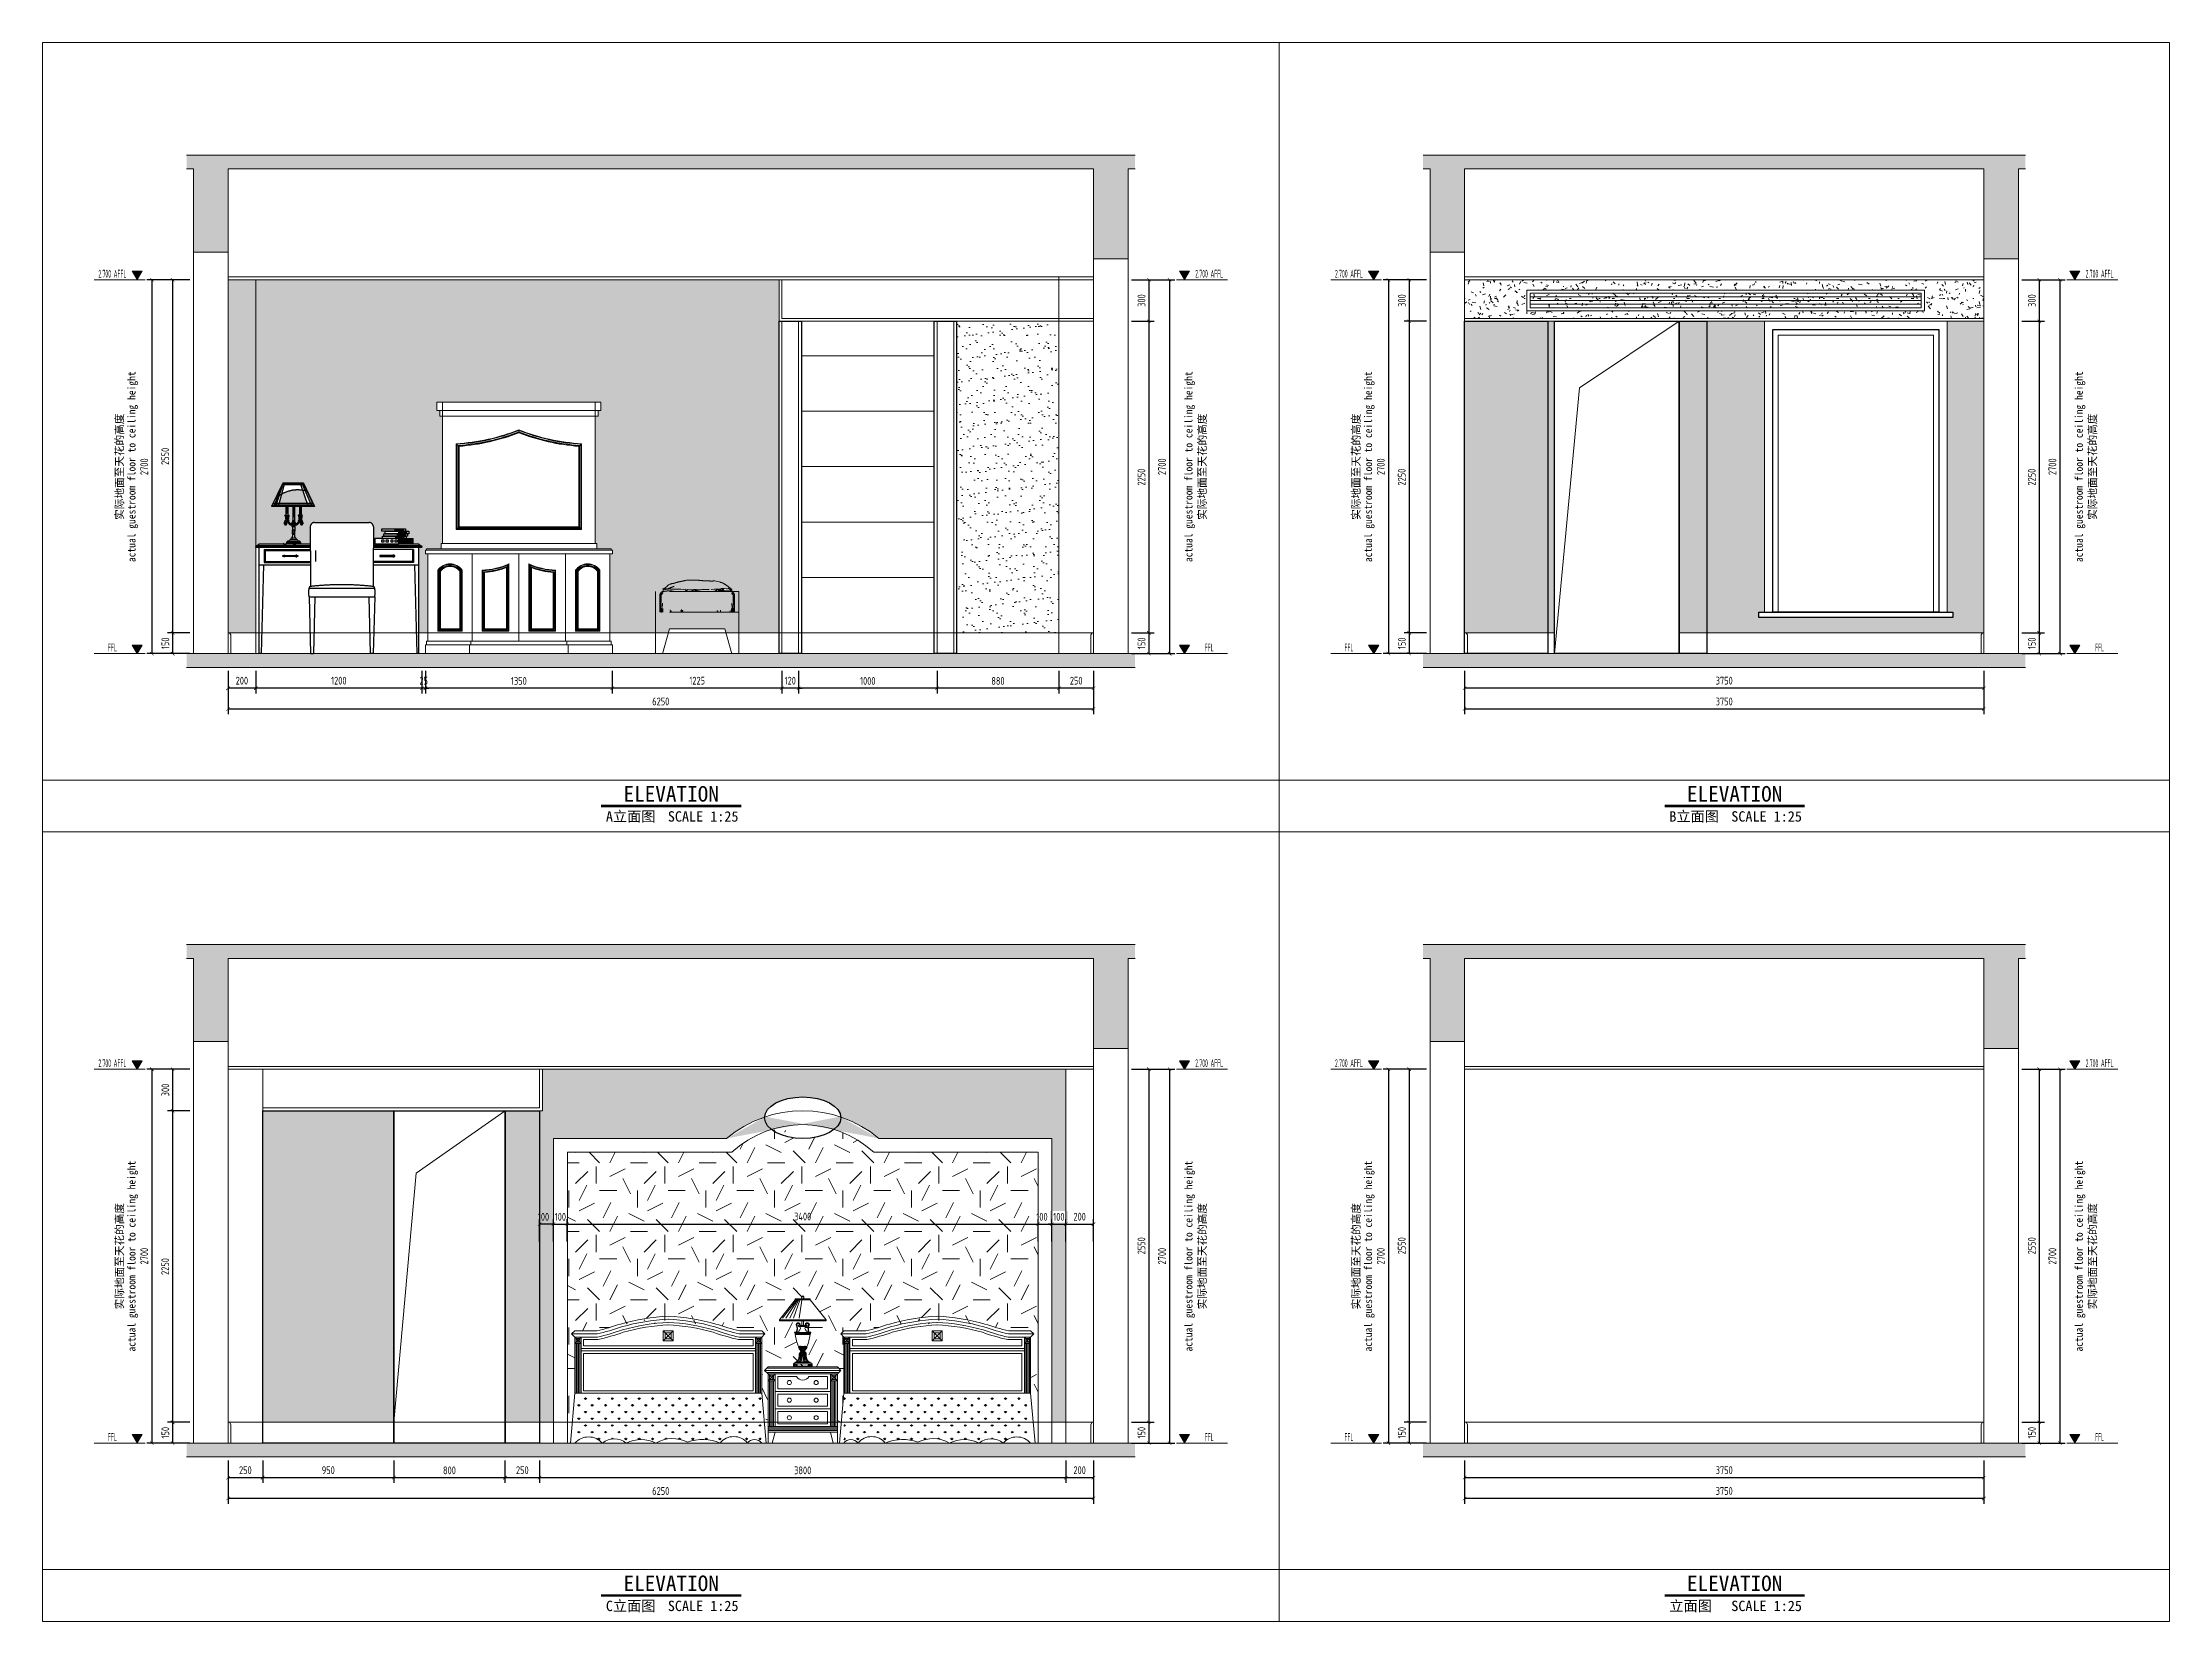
# Model space of a CAD drawing. Header units: millimetres. Extents: x 3162 to 221128, y -144913 to 11496.
# Drawn here: x 37818 to 53179, y -96879 to -85477 of the extents above; entities that cross this region are included whole.
import ezdxf
from ezdxf.enums import TextEntityAlignment as Align

# ---------------------------------------------------------------- set-up
doc = ezdxf.new("R2010")
doc.units = ezdxf.units.MM
doc.header["$LTSCALE"] = 10
doc.linetypes.add('DASHED2', pattern=[0.375, 0.25, -0.125])
doc.linetypes.add('HIDDEN2', pattern=[0.1875, 0.125, -0.0625])
doc.layers.get('Defpoints').update_dxf_attribs({"color": 250})
for name, color, linetype, lineweight in [('Contour【轮廓线】', 94, 'Continuous', 0), ('Drawing【图框、表格】', 150, 'Continuous', 0), ('Elevation【立面图库】', 150, 'Continuous', 0), ('FC-Hatch【平面填充】', 250, 'Continuous', 0), ('FF-Fixed【固定家具】', 30, 'Continuous', 0), ('FF-Socket【电气】', 124, 'Continuous', 0), ('FF-Text【平面文字】', 2, 'Continuous', 0), ('FF-【活动成品家具】', 51, 'Continuous', 0), ('Fine【细线】', 250, 'Continuous', 0), ('Finish【完成面】', 2, 'Continuous', 0), ('Gray【中细线】', 8, 'Continuous', 0), ('RC-dimensions', 44, 'Continuous', 0), ('Wall【立面墙】', 252, 'Continuous', 0)]:
    doc.layers.add(name, color=color, linetype=linetype, lineweight=lineweight)
for name, color, linetype in [('FIXTURE', 2, 'Continuous'), ('T-05天花灯具', 4, 'Continuous'), ('WALL_NEW【新建墙体】', 4, 'Continuous')]:
    doc.layers.add(name, color=color, linetype=linetype)
doc.styles.add('宋体', font='', dxfattribs={"width": 0.8})
doc.styles.add('尺寸标注', font='ARCHS.SHX', dxfattribs={"width": 0.8})
doc.styles.add('标高', font='ARCHS.SHX', dxfattribs={"width": 0.5})
doc.styles.add('线上图名', font='simhei.ttf')
doc.styles.add('线下图名', font='simhei.ttf')
doc.styles.get('宋体').set_extended_font_data('SimSun')
doc.dimstyles.new('海龙1：25', dxfattribs={"dimscale": 25, "dimtxt": 2.25, "dimasz": 1, "dimexe": 1.5, "dimexo": 1, "dimgap": 1, "dimtad": 1, "dimdec": 0, "dimrnd": 5, "dimdsep": 46, "dimtxsty": '尺寸标注', "dimblk": 'ARCHTICK', "dimblk1": 'ARCHTICK', "dimblk2": 'ARCHTICK', "dimcen": 1, "dimclrd": 44, "dimclre": 44, "dimclrt": 2, "dimadec": 0, "dimazin": 0, "dimtfac": 1, "dimtdec": 0, "dimtix": 1, "dimtmove": 2, "dimatfit": 3, "dimldrblk": 'hl_arrow2', "dimfxl": 5, "dimfxlon": 1, "dimarcsym": 0})
pattern_1 = [(225, (0, 0), (35.35534, -35.35534), []), (230, (0, 0), (-71.726018, 6.275218), [7.5, -82.5]), (175, (0, 0), (13.87511, -75.219228), [6, -66]), (280.4514, (-5.98, 0.52), (-57.85092, -68.94393), [6.374, -70.1142]), (226.1842, (-2e-15, -20), (-106.724086, 16.55189), [11.25, -123.75]), (276.6356, (-8.89, -18.62), (-93.46626, -97.41178), [9.56105, -105.1713]), (171.1842, (-2e-15, -20), (-93.46618, -97.41189), [9, -99]), (201, (-10, -15), (-59.690703, 40.261893), [7.5, -82.5]), (146, (-10, -15), (-24.33156, -72.515006), [6, -66]), (251.4514, (-14.974, -11.645), (-84.022234, -32.253037), [6.374, -70.1142]), (217.5, (0, 0), (-1.2159855, -33.2893854), [0.5, -65.2, 0.5, -67, 0.5, -66.25]), (187.5, (0, 0), (-26.306954, -39.441171), [0.5, -38.2, 0.5, -63.7, 0.5, -25.25]), (147.5, (22.3, -3e-15), (-53.3822436, 2.255487), [0.5, -25, 0.5, -78, 0.5, -103.5]), (137.5, (32.3, -4e-15), (-58.318617, -10.010498), [0.5, -32.5, 0.5, -51.8, 0.5, -73.5])]

msp = doc.modelspace()

# ---------------------------------------------------------------- blocks, each defined once
blk = doc.blocks.new('*U1186')
at = {"color": 2, "linetype": 'Continuous'}
blk.add_lwpolyline([(-17.26, 0, 0.7, 0.7, 0), (23.26, 0, 0.75, 0.75, 0)], format="xyseb", dxfattribs=at)
at = {"color": 2, "style": '线上图名', "flags": 8}
blk.add_attdef('EXISTING_PLAN', text='', height=4.5, dxfattribs=at).set_placement((3, 1.27), align=Align.CENTER)
at = {"color": 2, "style": '线下图名', "flags": 8}
blk.add_attdef('图名1', text='', height=3, dxfattribs=at).set_placement((-15.86, -1.5), align=Align.TOP_LEFT)
blk.add_attdef('比例1', text='', height=3, dxfattribs=at).set_placement((22.44, -1.5), align=Align.TOP_RIGHT)
blk = doc.blocks.new('海龙工具_踢脚线')
blk.add_lwpolyline([(20, 0), (20, 90), (10, 100), (0, 100)])
blk = doc.blocks.new('_ArchTick')
at = {"color": 2, "linetype": 'ByBlock', "const_width": 0.15}
blk.add_lwpolyline([(-0.5, -0.5), (0.5, 0.5)], dxfattribs=at)
blk = doc.blocks.new('*D1331')
at = {"layer": 'Defpoints', "color": 0, "transparency": 16777216}
for p in [(38908, -87190), (38758, -89740), (38908, -89740)]:
    blk.add_point(p, dxfattribs=at)
at = {"layer": 'RC-dimensions', "color": 44, "lineweight": -2, "transparency": 16777216}
for p, q in [((38883, -87190), (38721, -87190)), ((38758, -87190), (38758, -89740)), ((38883, -89740), (38721, -89740))]:
    blk.add_line(p, q, dxfattribs=at)
at = {"layer": 'RC-dimensions', "color": 44, "lineweight": -2, "transparency": 16777216, "xscale": 25, "yscale": 25, "zscale": 25}
for p, rotation in [((38758, -87190), 90), ((38758, -89740), 270)]:
    blk.add_blockref('_ArchTick', p, dxfattribs=dict(at, rotation=rotation))
at = {"layer": 'RC-dimensions', "color": 2, "transparency": 16777216, "insert": (38704, -88465), "char_height": 56.2, "attachment_point": 5, "rotation": 90, "style": '尺寸标注'}
blk.add_mtext('2550', dxfattribs=at)
blk = doc.blocks.new('hl_arrow2')
at = {"color": 2}
blk.add_line((-0.22, 0), (-1, 0), dxfattribs=at)
blk.add_lwpolyline([(-0.22, 0), (-0.86, -0.69), (-0.65, -0.86), (0, 0), (-0.65, 0.86), (-0.86, 0.69)], close=True, dxfattribs=at)
for points in [[(-0.86, 0.69), (-0.65, 0.86), (-0.22, 0), (0, 0)], [(-0.86, -0.69), (-0.65, -0.86), (-0.22, 0), (0, 0)]]:
    blk.add_solid(points, dxfattribs=at)
blk = doc.blocks.new('*D1332')
at = {"layer": 'Defpoints', "color": 0, "transparency": 16777216}
for p in [(38908, -89740), (38758, -89890), (38908, -89890)]:
    blk.add_point(p, dxfattribs=at)
at = {"layer": 'RC-dimensions', "color": 44, "lineweight": -2, "transparency": 16777216}
for p, q in [((38883, -89740), (38721, -89740)), ((38758, -89740), (38758, -89890)), ((38883, -89890), (38721, -89890))]:
    blk.add_line(p, q, dxfattribs=at)
at = {"layer": 'RC-dimensions', "color": 44, "lineweight": -2, "transparency": 16777216, "xscale": 25, "yscale": 25, "zscale": 25}
for p, rotation in [((38758, -89740), 90), ((38758, -89890), 270)]:
    blk.add_blockref('_ArchTick', p, dxfattribs=dict(at, rotation=rotation))
at = {"layer": 'RC-dimensions', "color": 2, "transparency": 16777216, "insert": (38705, -89815), "char_height": 56.2, "attachment_point": 5, "rotation": 90, "style": '尺寸标注'}
blk.add_mtext('150', dxfattribs=at)
blk = doc.blocks.new('*D1333')
at = {"layer": 'Defpoints', "color": 0, "transparency": 16777216}
for p in [(38908, -87190), (38608, -89890), (38908, -89890)]:
    blk.add_point(p, dxfattribs=at)
at = {"layer": 'RC-dimensions', "color": 44, "lineweight": -2, "transparency": 16777216}
for p, q in [((38733, -87190), (38571, -87190)), ((38608, -87190), (38608, -89890)), ((38733, -89890), (38571, -89890))]:
    blk.add_line(p, q, dxfattribs=at)
at = {"layer": 'RC-dimensions', "color": 44, "lineweight": -2, "transparency": 16777216, "xscale": 25, "yscale": 25, "zscale": 25}
for p, rotation in [((38608, -87190), 90), ((38608, -89890), 270)]:
    blk.add_blockref('_ArchTick', p, dxfattribs=dict(at, rotation=rotation))
at = {"layer": 'RC-dimensions', "color": 2, "transparency": 16777216, "insert": (38553, -88540), "char_height": 56.2, "attachment_point": 5, "rotation": 90, "style": '尺寸标注'}
blk.add_mtext('2700', dxfattribs=at)
blk = doc.blocks.new('海龍_立面标识')
at = {"style": '宋体', "width": 0.9, "flags": 8}
blk.add_attdef('FLOOR_HEIGHT', text='', height=2.25, rotation=90, dxfattribs=at).set_placement((0, 0), align=Align.CENTER)
at = {"style": '宋体', "flags": 8}
blk.add_attdef('HEIGHT', text='', height=2.25, rotation=90, dxfattribs=at).set_placement((-3.5, 0), align=Align.CENTER)
blk = doc.blocks.new('hl_Elevation-A2')
blk.add_hatch(color=150).paths.add_polyline_path([(3.74, 2.47), (2.27, 0), (0.8, 2.47)])
at = {"color": 150}
blk.add_line((0, 0), (14.67, 0), dxfattribs=at)
blk.add_lwpolyline([(3.74, 2.47), (2.27, 0), (0.8, 2.47)], close=True, dxfattribs=at)
at = {"color": 2, "style": '标高', "width": 0.8, "flags": 8}
blk.add_attdef('HEIGHT', text='', height=2.25, dxfattribs=at).set_placement((9.42, 1.75), align=Align.MIDDLE_CENTER)
blk = doc.blocks.new('*D1334')
at = {"layer": 'Defpoints', "color": 0, "transparency": 16777216}
for p in [(45658, -87190), (45658, -87490), (45808, -87490)]:
    blk.add_point(p, dxfattribs=at)
at = {"layer": 'RC-dimensions', "color": 44, "lineweight": -2, "transparency": 16777216}
for p, q in [((45683, -87190), (45846, -87190)), ((45808, -87190), (45808, -87490)), ((45683, -87490), (45846, -87490))]:
    blk.add_line(p, q, dxfattribs=at)
at = {"layer": 'RC-dimensions', "color": 44, "lineweight": -2, "transparency": 16777216, "xscale": 25, "yscale": 25, "zscale": 25}
for p, rotation in [((45808, -87190), 90), ((45808, -87490), 270)]:
    blk.add_blockref('_ArchTick', p, dxfattribs=dict(at, rotation=rotation))
at = {"layer": 'RC-dimensions', "color": 2, "transparency": 16777216, "insert": (45755, -87340), "char_height": 56.2, "attachment_point": 5, "rotation": 90, "style": '尺寸标注'}
blk.add_mtext('300', dxfattribs=at)
blk = doc.blocks.new('*D1335')
at = {"layer": 'Defpoints', "color": 0, "transparency": 16777216}
for p in [(45658, -89740), (45658, -89890), (45808, -89890)]:
    blk.add_point(p, dxfattribs=at)
at = {"layer": 'RC-dimensions', "color": 44, "lineweight": -2, "transparency": 16777216}
for p, q in [((45683, -89740), (45846, -89740)), ((45808, -89740), (45808, -89890)), ((45683, -89890), (45846, -89890))]:
    blk.add_line(p, q, dxfattribs=at)
at = {"layer": 'RC-dimensions', "color": 44, "lineweight": -2, "transparency": 16777216, "xscale": 25, "yscale": 25, "zscale": 25}
for p, rotation in [((45808, -89740), 90), ((45808, -89890), 270)]:
    blk.add_blockref('_ArchTick', p, dxfattribs=dict(at, rotation=rotation))
at = {"layer": 'RC-dimensions', "color": 2, "transparency": 16777216, "insert": (45755, -89815), "char_height": 56.2, "attachment_point": 5, "rotation": 90, "style": '尺寸标注'}
blk.add_mtext('150', dxfattribs=at)
blk = doc.blocks.new('*D1336')
at = {"layer": 'Defpoints', "color": 0, "transparency": 16777216}
for p in [(45658, -87190), (45658, -89890), (45958, -89890)]:
    blk.add_point(p, dxfattribs=at)
at = {"layer": 'RC-dimensions', "color": 44, "lineweight": -2, "transparency": 16777216}
for p, q in [((45833, -87190), (45996, -87190)), ((45958, -87190), (45958, -89890)), ((45833, -89890), (45996, -89890))]:
    blk.add_line(p, q, dxfattribs=at)
at = {"layer": 'RC-dimensions', "color": 44, "lineweight": -2, "transparency": 16777216, "xscale": 25, "yscale": 25, "zscale": 25}
for p, rotation in [((45958, -87190), 90), ((45958, -89890), 270)]:
    blk.add_blockref('_ArchTick', p, dxfattribs=dict(at, rotation=rotation))
at = {"layer": 'RC-dimensions', "color": 2, "transparency": 16777216, "insert": (45903, -88540), "char_height": 56.2, "attachment_point": 5, "rotation": 90, "style": '尺寸标注'}
blk.add_mtext('2700', dxfattribs=at)
blk = doc.blocks.new('*D1337')
at = {"layer": 'Defpoints', "color": 0, "transparency": 16777216}
for p in [(45158, -89990), (45408, -89990), (45158, -90140)]:
    blk.add_point(p, dxfattribs=at)
at = {"layer": 'RC-dimensions', "color": 44, "lineweight": -2, "transparency": 16777216}
for p, q in [((45158, -90015), (45158, -90177)), ((45408, -90140), (45158, -90140)), ((45408, -90015), (45408, -90177))]:
    blk.add_line(p, q, dxfattribs=at)
at = {"layer": 'RC-dimensions', "color": 44, "lineweight": -2, "transparency": 16777216, "xscale": 25, "yscale": 25, "zscale": 25, "rotation": 180}
blk.add_blockref('_ArchTick', (45158, -90140), dxfattribs=at)
at = {"layer": 'RC-dimensions', "color": 44, "lineweight": -2, "transparency": 16777216, "xscale": 25, "yscale": 25, "zscale": 25}
blk.add_blockref('_ArchTick', (45408, -90140), dxfattribs=at)
at = {"layer": 'RC-dimensions', "color": 2, "transparency": 16777216, "insert": (45283, -90085), "char_height": 56.2, "attachment_point": 5, "style": '尺寸标注'}
blk.add_mtext('250', dxfattribs=at)
blk = doc.blocks.new('*D1338')
at = {"layer": 'Defpoints', "color": 0, "transparency": 16777216}
for p in [(39158, -89990), (45408, -89990), (39158, -90290)]:
    blk.add_point(p, dxfattribs=at)
at = {"layer": 'RC-dimensions', "color": 44, "lineweight": -2, "transparency": 16777216}
for p, q in [((39158, -90165), (39158, -90327)), ((45408, -90290), (39158, -90290)), ((45408, -90165), (45408, -90327))]:
    blk.add_line(p, q, dxfattribs=at)
at = {"layer": 'RC-dimensions', "color": 44, "lineweight": -2, "transparency": 16777216, "xscale": 25, "yscale": 25, "zscale": 25, "rotation": 180}
blk.add_blockref('_ArchTick', (39158, -90290), dxfattribs=at)
at = {"layer": 'RC-dimensions', "color": 44, "lineweight": -2, "transparency": 16777216, "xscale": 25, "yscale": 25, "zscale": 25}
blk.add_blockref('_ArchTick', (45408, -90290), dxfattribs=at)
at = {"layer": 'RC-dimensions', "color": 2, "transparency": 16777216, "insert": (42283, -90235), "char_height": 56.2, "attachment_point": 5, "style": '尺寸标注'}
blk.add_mtext('6250', dxfattribs=at)
blk = doc.blocks.new('*D1339')
at = {"layer": 'Defpoints', "color": 0, "transparency": 16777216}
for p in [(47838, -87190), (47688, -87490), (47838, -87490)]:
    blk.add_point(p, dxfattribs=at)
at = {"layer": 'RC-dimensions', "color": 44, "lineweight": -2, "transparency": 16777216}
for p, q in [((47813, -87190), (47651, -87190)), ((47688, -87190), (47688, -87490)), ((47813, -87490), (47651, -87490))]:
    blk.add_line(p, q, dxfattribs=at)
at = {"layer": 'RC-dimensions', "color": 44, "lineweight": -2, "transparency": 16777216, "xscale": 25, "yscale": 25, "zscale": 25}
for p, rotation in [((47688, -87190), 90), ((47688, -87490), 270)]:
    blk.add_blockref('_ArchTick', p, dxfattribs=dict(at, rotation=rotation))
at = {"layer": 'RC-dimensions', "color": 2, "transparency": 16777216, "insert": (47635, -87340), "char_height": 56.2, "attachment_point": 5, "rotation": 90, "style": '尺寸标注'}
blk.add_mtext('300', dxfattribs=at)
blk = doc.blocks.new('*D1340')
at = {"layer": 'Defpoints', "color": 0, "transparency": 16777216}
for p in [(47838, -89740), (47688, -89890), (47838, -89890)]:
    blk.add_point(p, dxfattribs=at)
at = {"layer": 'RC-dimensions', "color": 44, "lineweight": -2, "transparency": 16777216}
for p, q in [((47813, -89740), (47651, -89740)), ((47688, -89740), (47688, -89890)), ((47813, -89890), (47651, -89890))]:
    blk.add_line(p, q, dxfattribs=at)
at = {"layer": 'RC-dimensions', "color": 44, "lineweight": -2, "transparency": 16777216, "xscale": 25, "yscale": 25, "zscale": 25}
for p, rotation in [((47688, -89740), 90), ((47688, -89890), 270)]:
    blk.add_blockref('_ArchTick', p, dxfattribs=dict(at, rotation=rotation))
at = {"layer": 'RC-dimensions', "color": 2, "transparency": 16777216, "insert": (47635, -89815), "char_height": 56.2, "attachment_point": 5, "rotation": 90, "style": '尺寸标注'}
blk.add_mtext('150', dxfattribs=at)
blk = doc.blocks.new('*D1341')
at = {"layer": 'Defpoints', "color": 0, "transparency": 16777216}
for p in [(47838, -87190), (47538, -89890), (47838, -89890)]:
    blk.add_point(p, dxfattribs=at)
at = {"layer": 'RC-dimensions', "color": 44, "lineweight": -2, "transparency": 16777216}
for p, q in [((47663, -87190), (47501, -87190)), ((47538, -87190), (47538, -89890)), ((47663, -89890), (47501, -89890))]:
    blk.add_line(p, q, dxfattribs=at)
at = {"layer": 'RC-dimensions', "color": 44, "lineweight": -2, "transparency": 16777216, "xscale": 25, "yscale": 25, "zscale": 25}
for p, rotation in [((47538, -87190), 90), ((47538, -89890), 270)]:
    blk.add_blockref('_ArchTick', p, dxfattribs=dict(at, rotation=rotation))
at = {"layer": 'RC-dimensions', "color": 2, "transparency": 16777216, "insert": (47483, -88540), "char_height": 56.2, "attachment_point": 5, "rotation": 90, "style": '尺寸标注'}
blk.add_mtext('2700', dxfattribs=at)
blk = doc.blocks.new('*D1344')
at = {"layer": 'Defpoints', "color": 0, "transparency": 16777216}
for p in [(52088, -87190), (52088, -87490), (52238, -87490)]:
    blk.add_point(p, dxfattribs=at)
at = {"layer": 'RC-dimensions', "color": 44, "lineweight": -2, "transparency": 16777216}
for p, q in [((52113, -87190), (52276, -87190)), ((52238, -87190), (52238, -87490)), ((52113, -87490), (52276, -87490))]:
    blk.add_line(p, q, dxfattribs=at)
at = {"layer": 'RC-dimensions', "color": 44, "lineweight": -2, "transparency": 16777216, "xscale": 25, "yscale": 25, "zscale": 25}
for p, rotation in [((52238, -87190), 90), ((52238, -87490), 270)]:
    blk.add_blockref('_ArchTick', p, dxfattribs=dict(at, rotation=rotation))
at = {"layer": 'RC-dimensions', "color": 2, "transparency": 16777216, "insert": (52185, -87340), "char_height": 56.2, "attachment_point": 5, "rotation": 90, "style": '尺寸标注'}
blk.add_mtext('300', dxfattribs=at)
blk = doc.blocks.new('*D1342')
at = {"layer": 'Defpoints', "color": 0, "transparency": 16777216}
for p in [(52088, -89740), (52088, -89890), (52238, -89890)]:
    blk.add_point(p, dxfattribs=at)
at = {"layer": 'RC-dimensions', "color": 44, "lineweight": -2, "transparency": 16777216}
for p, q in [((52113, -89740), (52276, -89740)), ((52238, -89740), (52238, -89890)), ((52113, -89890), (52276, -89890))]:
    blk.add_line(p, q, dxfattribs=at)
at = {"layer": 'RC-dimensions', "color": 44, "lineweight": -2, "transparency": 16777216, "xscale": 25, "yscale": 25, "zscale": 25}
for p, rotation in [((52238, -89740), 90), ((52238, -89890), 270)]:
    blk.add_blockref('_ArchTick', p, dxfattribs=dict(at, rotation=rotation))
at = {"layer": 'RC-dimensions', "color": 2, "transparency": 16777216, "insert": (52185, -89815), "char_height": 56.2, "attachment_point": 5, "rotation": 90, "style": '尺寸标注'}
blk.add_mtext('150', dxfattribs=at)
blk = doc.blocks.new('*D1343')
at = {"layer": 'Defpoints', "color": 0, "transparency": 16777216}
for p in [(52088, -87190), (52088, -89890), (52388, -89890)]:
    blk.add_point(p, dxfattribs=at)
at = {"layer": 'RC-dimensions', "color": 44, "lineweight": -2, "transparency": 16777216}
for p, q in [((52263, -87190), (52426, -87190)), ((52388, -87190), (52388, -89890)), ((52263, -89890), (52426, -89890))]:
    blk.add_line(p, q, dxfattribs=at)
at = {"layer": 'RC-dimensions', "color": 44, "lineweight": -2, "transparency": 16777216, "xscale": 25, "yscale": 25, "zscale": 25}
for p, rotation in [((52388, -87190), 90), ((52388, -89890), 270)]:
    blk.add_blockref('_ArchTick', p, dxfattribs=dict(at, rotation=rotation))
at = {"layer": 'RC-dimensions', "color": 2, "transparency": 16777216, "insert": (52333, -88540), "char_height": 56.2, "attachment_point": 5, "rotation": 90, "style": '尺寸标注'}
blk.add_mtext('2700', dxfattribs=at)
blk = doc.blocks.new('*D1345')
at = {"layer": 'Defpoints', "color": 0, "transparency": 16777216}
for p in [(48088, -89990), (51838, -89990), (48088, -90140)]:
    blk.add_point(p, dxfattribs=at)
at = {"layer": 'RC-dimensions', "color": 44, "lineweight": -2, "transparency": 16777216}
for p, q in [((48088, -90015), (48088, -90177)), ((51838, -90140), (48088, -90140)), ((51838, -90015), (51838, -90177))]:
    blk.add_line(p, q, dxfattribs=at)
at = {"layer": 'RC-dimensions', "color": 44, "lineweight": -2, "transparency": 16777216, "xscale": 25, "yscale": 25, "zscale": 25, "rotation": 180}
blk.add_blockref('_ArchTick', (48088, -90140), dxfattribs=at)
at = {"layer": 'RC-dimensions', "color": 44, "lineweight": -2, "transparency": 16777216, "xscale": 25, "yscale": 25, "zscale": 25}
blk.add_blockref('_ArchTick', (51838, -90140), dxfattribs=at)
at = {"layer": 'RC-dimensions', "color": 2, "transparency": 16777216, "insert": (49963, -90085), "char_height": 56.2, "attachment_point": 5, "style": '尺寸标注'}
blk.add_mtext('3750', dxfattribs=at)
blk = doc.blocks.new('*D1346')
at = {"layer": 'Defpoints', "color": 0, "transparency": 16777216}
for p in [(48088, -89990), (51838, -89990), (48088, -90290)]:
    blk.add_point(p, dxfattribs=at)
at = {"layer": 'RC-dimensions', "color": 44, "lineweight": -2, "transparency": 16777216}
for p, q in [((48088, -90165), (48088, -90327)), ((51838, -90290), (48088, -90290)), ((51838, -90165), (51838, -90327))]:
    blk.add_line(p, q, dxfattribs=at)
at = {"layer": 'RC-dimensions', "color": 44, "lineweight": -2, "transparency": 16777216, "xscale": 25, "yscale": 25, "zscale": 25, "rotation": 180}
blk.add_blockref('_ArchTick', (48088, -90290), dxfattribs=at)
at = {"layer": 'RC-dimensions', "color": 44, "lineweight": -2, "transparency": 16777216, "xscale": 25, "yscale": 25, "zscale": 25}
blk.add_blockref('_ArchTick', (51838, -90290), dxfattribs=at)
at = {"layer": 'RC-dimensions', "color": 2, "transparency": 16777216, "insert": (49963, -90235), "char_height": 56.2, "attachment_point": 5, "style": '尺寸标注'}
blk.add_mtext('3750', dxfattribs=at)
blk = doc.blocks.new('*D1347')
at = {"layer": 'Defpoints', "color": 0, "transparency": 16777216}
for p in [(38908, -92891), (38758, -93191), (38908, -93191)]:
    blk.add_point(p, dxfattribs=at)
at = {"layer": 'RC-dimensions', "color": 44, "lineweight": -2, "transparency": 16777216}
for p, q in [((38883, -92891), (38721, -92891)), ((38758, -92891), (38758, -93191)), ((38883, -93191), (38721, -93191))]:
    blk.add_line(p, q, dxfattribs=at)
at = {"layer": 'RC-dimensions', "color": 44, "lineweight": -2, "transparency": 16777216, "xscale": 25, "yscale": 25, "zscale": 25}
for p, rotation in [((38758, -92891), 90), ((38758, -93191), 270)]:
    blk.add_blockref('_ArchTick', p, dxfattribs=dict(at, rotation=rotation))
at = {"layer": 'RC-dimensions', "color": 2, "transparency": 16777216, "insert": (38705, -93041), "char_height": 56.2, "attachment_point": 5, "rotation": 90, "style": '尺寸标注'}
blk.add_mtext('300', dxfattribs=at)
blk = doc.blocks.new('*D1348')
at = {"layer": 'Defpoints', "color": 0, "transparency": 16777216}
for p in [(38908, -95441), (38758, -95591), (38908, -95591)]:
    blk.add_point(p, dxfattribs=at)
at = {"layer": 'RC-dimensions', "color": 44, "lineweight": -2, "transparency": 16777216}
for p, q in [((38883, -95441), (38721, -95441)), ((38758, -95441), (38758, -95591)), ((38883, -95591), (38721, -95591))]:
    blk.add_line(p, q, dxfattribs=at)
at = {"layer": 'RC-dimensions', "color": 44, "lineweight": -2, "transparency": 16777216, "xscale": 25, "yscale": 25, "zscale": 25}
for p, rotation in [((38758, -95441), 90), ((38758, -95591), 270)]:
    blk.add_blockref('_ArchTick', p, dxfattribs=dict(at, rotation=rotation))
at = {"layer": 'RC-dimensions', "color": 2, "transparency": 16777216, "insert": (38705, -95516), "char_height": 56.2, "attachment_point": 5, "rotation": 90, "style": '尺寸标注'}
blk.add_mtext('150', dxfattribs=at)
blk = doc.blocks.new('*D1349')
at = {"layer": 'Defpoints', "color": 0, "transparency": 16777216}
for p in [(38908, -92891), (38608, -95591), (38908, -95591)]:
    blk.add_point(p, dxfattribs=at)
at = {"layer": 'RC-dimensions', "color": 44, "lineweight": -2, "transparency": 16777216}
for p, q in [((38733, -92891), (38571, -92891)), ((38608, -92891), (38608, -95591)), ((38733, -95591), (38571, -95591))]:
    blk.add_line(p, q, dxfattribs=at)
at = {"layer": 'RC-dimensions', "color": 44, "lineweight": -2, "transparency": 16777216, "xscale": 25, "yscale": 25, "zscale": 25}
for p, rotation in [((38608, -92891), 90), ((38608, -95591), 270)]:
    blk.add_blockref('_ArchTick', p, dxfattribs=dict(at, rotation=rotation))
at = {"layer": 'RC-dimensions', "color": 2, "transparency": 16777216, "insert": (38553, -94241), "char_height": 56.2, "attachment_point": 5, "rotation": 90, "style": '尺寸标注'}
blk.add_mtext('2700', dxfattribs=at)
blk = doc.blocks.new('*D1350')
at = {"layer": 'Defpoints', "color": 0, "transparency": 16777216}
for p in [(45658, -92891), (45658, -95441), (45808, -95441)]:
    blk.add_point(p, dxfattribs=at)
at = {"layer": 'RC-dimensions', "color": 44, "lineweight": -2, "transparency": 16777216}
for p, q in [((45683, -92891), (45846, -92891)), ((45808, -92891), (45808, -95441)), ((45683, -95441), (45846, -95441))]:
    blk.add_line(p, q, dxfattribs=at)
at = {"layer": 'RC-dimensions', "color": 44, "lineweight": -2, "transparency": 16777216, "xscale": 25, "yscale": 25, "zscale": 25}
for p, rotation in [((45808, -92891), 90), ((45808, -95441), 270)]:
    blk.add_blockref('_ArchTick', p, dxfattribs=dict(at, rotation=rotation))
at = {"layer": 'RC-dimensions', "color": 2, "transparency": 16777216, "insert": (45754, -94166), "char_height": 56.2, "attachment_point": 5, "rotation": 90, "style": '尺寸标注'}
blk.add_mtext('2550', dxfattribs=at)
blk = doc.blocks.new('*D1351')
at = {"layer": 'Defpoints', "color": 0, "transparency": 16777216}
for p in [(45658, -95441), (45658, -95591), (45808, -95591)]:
    blk.add_point(p, dxfattribs=at)
at = {"layer": 'RC-dimensions', "color": 44, "lineweight": -2, "transparency": 16777216}
for p, q in [((45683, -95441), (45846, -95441)), ((45808, -95441), (45808, -95591)), ((45683, -95591), (45846, -95591))]:
    blk.add_line(p, q, dxfattribs=at)
at = {"layer": 'RC-dimensions', "color": 44, "lineweight": -2, "transparency": 16777216, "xscale": 25, "yscale": 25, "zscale": 25}
for p, rotation in [((45808, -95441), 90), ((45808, -95591), 270)]:
    blk.add_blockref('_ArchTick', p, dxfattribs=dict(at, rotation=rotation))
at = {"layer": 'RC-dimensions', "color": 2, "transparency": 16777216, "insert": (45755, -95516), "char_height": 56.2, "attachment_point": 5, "rotation": 90, "style": '尺寸标注'}
blk.add_mtext('150', dxfattribs=at)
blk = doc.blocks.new('*D1352')
at = {"layer": 'Defpoints', "color": 0, "transparency": 16777216}
for p in [(45658, -92891), (45658, -95591), (45958, -95591)]:
    blk.add_point(p, dxfattribs=at)
at = {"layer": 'RC-dimensions', "color": 44, "lineweight": -2, "transparency": 16777216}
for p, q in [((45833, -92891), (45996, -92891)), ((45958, -92891), (45958, -95591)), ((45833, -95591), (45996, -95591))]:
    blk.add_line(p, q, dxfattribs=at)
at = {"layer": 'RC-dimensions', "color": 44, "lineweight": -2, "transparency": 16777216, "xscale": 25, "yscale": 25, "zscale": 25}
for p, rotation in [((45958, -92891), 90), ((45958, -95591), 270)]:
    blk.add_blockref('_ArchTick', p, dxfattribs=dict(at, rotation=rotation))
at = {"layer": 'RC-dimensions', "color": 2, "transparency": 16777216, "insert": (45903, -94241), "char_height": 56.2, "attachment_point": 5, "rotation": 90, "style": '尺寸标注'}
blk.add_mtext('2700', dxfattribs=at)
blk = doc.blocks.new('*D1353')
at = {"layer": 'Defpoints', "color": 0, "transparency": 16777216}
for p in [(45208, -95691), (45408, -95691), (45208, -95841)]:
    blk.add_point(p, dxfattribs=at)
at = {"layer": 'RC-dimensions', "color": 44, "lineweight": -2, "transparency": 16777216}
for p, q in [((45208, -95716), (45208, -95879)), ((45408, -95841), (45208, -95841)), ((45408, -95716), (45408, -95879))]:
    blk.add_line(p, q, dxfattribs=at)
at = {"layer": 'RC-dimensions', "color": 44, "lineweight": -2, "transparency": 16777216, "xscale": 25, "yscale": 25, "zscale": 25, "rotation": 180}
blk.add_blockref('_ArchTick', (45208, -95841), dxfattribs=at)
at = {"layer": 'RC-dimensions', "color": 44, "lineweight": -2, "transparency": 16777216, "xscale": 25, "yscale": 25, "zscale": 25}
blk.add_blockref('_ArchTick', (45408, -95841), dxfattribs=at)
at = {"layer": 'RC-dimensions', "color": 2, "transparency": 16777216, "insert": (45308, -95787), "char_height": 56.2, "attachment_point": 5, "style": '尺寸标注'}
blk.add_mtext('200', dxfattribs=at)
blk = doc.blocks.new('*D1354')
at = {"layer": 'Defpoints', "color": 0, "transparency": 16777216}
for p in [(39158, -95691), (45408, -95691), (39158, -95991)]:
    blk.add_point(p, dxfattribs=at)
at = {"layer": 'RC-dimensions', "color": 44, "lineweight": -2, "transparency": 16777216}
for p, q in [((39158, -95866), (39158, -96029)), ((45408, -95991), (39158, -95991)), ((45408, -95866), (45408, -96029))]:
    blk.add_line(p, q, dxfattribs=at)
at = {"layer": 'RC-dimensions', "color": 44, "lineweight": -2, "transparency": 16777216, "xscale": 25, "yscale": 25, "zscale": 25, "rotation": 180}
blk.add_blockref('_ArchTick', (39158, -95991), dxfattribs=at)
at = {"layer": 'RC-dimensions', "color": 44, "lineweight": -2, "transparency": 16777216, "xscale": 25, "yscale": 25, "zscale": 25}
blk.add_blockref('_ArchTick', (45408, -95991), dxfattribs=at)
at = {"layer": 'RC-dimensions', "color": 2, "transparency": 16777216, "insert": (42283, -95937), "char_height": 56.2, "attachment_point": 5, "style": '尺寸标注'}
blk.add_mtext('6250', dxfattribs=at)
blk = doc.blocks.new('*D1355')
at = {"layer": 'Defpoints', "color": 0, "transparency": 16777216}
for p in [(47838, -92891), (47688, -95441), (47838, -95441)]:
    blk.add_point(p, dxfattribs=at)
at = {"layer": 'RC-dimensions', "color": 44, "lineweight": -2, "transparency": 16777216}
for p, q in [((47813, -92891), (47651, -92891)), ((47688, -92891), (47688, -95441)), ((47813, -95441), (47651, -95441))]:
    blk.add_line(p, q, dxfattribs=at)
at = {"layer": 'RC-dimensions', "color": 44, "lineweight": -2, "transparency": 16777216, "xscale": 25, "yscale": 25, "zscale": 25}
for p, rotation in [((47688, -92891), 90), ((47688, -95441), 270)]:
    blk.add_blockref('_ArchTick', p, dxfattribs=dict(at, rotation=rotation))
at = {"layer": 'RC-dimensions', "color": 2, "transparency": 16777216, "insert": (47634, -94166), "char_height": 56.2, "attachment_point": 5, "rotation": 90, "style": '尺寸标注'}
blk.add_mtext('2550', dxfattribs=at)
blk = doc.blocks.new('*D1356')
at = {"layer": 'Defpoints', "color": 0, "transparency": 16777216}
for p in [(47838, -95441), (47688, -95591), (47838, -95591)]:
    blk.add_point(p, dxfattribs=at)
at = {"layer": 'RC-dimensions', "color": 44, "lineweight": -2, "transparency": 16777216}
for p, q in [((47813, -95441), (47651, -95441)), ((47688, -95441), (47688, -95591)), ((47813, -95591), (47651, -95591))]:
    blk.add_line(p, q, dxfattribs=at)
at = {"layer": 'RC-dimensions', "color": 44, "lineweight": -2, "transparency": 16777216, "xscale": 25, "yscale": 25, "zscale": 25}
for p, rotation in [((47688, -95441), 90), ((47688, -95591), 270)]:
    blk.add_blockref('_ArchTick', p, dxfattribs=dict(at, rotation=rotation))
at = {"layer": 'RC-dimensions', "color": 2, "transparency": 16777216, "insert": (47635, -95516), "char_height": 56.2, "attachment_point": 5, "rotation": 90, "style": '尺寸标注'}
blk.add_mtext('150', dxfattribs=at)
blk = doc.blocks.new('*D1357')
at = {"layer": 'Defpoints', "color": 0, "transparency": 16777216}
for p in [(47838, -92891), (47538, -95591), (47838, -95591)]:
    blk.add_point(p, dxfattribs=at)
at = {"layer": 'RC-dimensions', "color": 44, "lineweight": -2, "transparency": 16777216}
for p, q in [((47663, -92891), (47501, -92891)), ((47538, -92891), (47538, -95591)), ((47663, -95591), (47501, -95591))]:
    blk.add_line(p, q, dxfattribs=at)
at = {"layer": 'RC-dimensions', "color": 44, "lineweight": -2, "transparency": 16777216, "xscale": 25, "yscale": 25, "zscale": 25}
for p, rotation in [((47538, -92891), 90), ((47538, -95591), 270)]:
    blk.add_blockref('_ArchTick', p, dxfattribs=dict(at, rotation=rotation))
at = {"layer": 'RC-dimensions', "color": 2, "transparency": 16777216, "insert": (47483, -94241), "char_height": 56.2, "attachment_point": 5, "rotation": 90, "style": '尺寸标注'}
blk.add_mtext('2700', dxfattribs=at)
blk = doc.blocks.new('*D1358')
at = {"layer": 'Defpoints', "color": 0, "transparency": 16777216}
for p in [(52088, -92891), (52088, -95441), (52238, -95441)]:
    blk.add_point(p, dxfattribs=at)
at = {"layer": 'RC-dimensions', "color": 44, "lineweight": -2, "transparency": 16777216}
for p, q in [((52113, -92891), (52276, -92891)), ((52238, -92891), (52238, -95441)), ((52113, -95441), (52276, -95441))]:
    blk.add_line(p, q, dxfattribs=at)
at = {"layer": 'RC-dimensions', "color": 44, "lineweight": -2, "transparency": 16777216, "xscale": 25, "yscale": 25, "zscale": 25}
for p, rotation in [((52238, -92891), 90), ((52238, -95441), 270)]:
    blk.add_blockref('_ArchTick', p, dxfattribs=dict(at, rotation=rotation))
at = {"layer": 'RC-dimensions', "color": 2, "transparency": 16777216, "insert": (52184, -94166), "char_height": 56.2, "attachment_point": 5, "rotation": 90, "style": '尺寸标注'}
blk.add_mtext('2550', dxfattribs=at)
blk = doc.blocks.new('*D1359')
at = {"layer": 'Defpoints', "color": 0, "transparency": 16777216}
for p in [(52088, -95441), (52088, -95591), (52238, -95591)]:
    blk.add_point(p, dxfattribs=at)
at = {"layer": 'RC-dimensions', "color": 44, "lineweight": -2, "transparency": 16777216}
for p, q in [((52113, -95441), (52276, -95441)), ((52238, -95441), (52238, -95591)), ((52113, -95591), (52276, -95591))]:
    blk.add_line(p, q, dxfattribs=at)
at = {"layer": 'RC-dimensions', "color": 44, "lineweight": -2, "transparency": 16777216, "xscale": 25, "yscale": 25, "zscale": 25}
for p, rotation in [((52238, -95441), 90), ((52238, -95591), 270)]:
    blk.add_blockref('_ArchTick', p, dxfattribs=dict(at, rotation=rotation))
at = {"layer": 'RC-dimensions', "color": 2, "transparency": 16777216, "insert": (52185, -95516), "char_height": 56.2, "attachment_point": 5, "rotation": 90, "style": '尺寸标注'}
blk.add_mtext('150', dxfattribs=at)
blk = doc.blocks.new('*D1360')
at = {"layer": 'Defpoints', "color": 0, "transparency": 16777216}
for p in [(52088, -92891), (52088, -95591), (52388, -95591)]:
    blk.add_point(p, dxfattribs=at)
at = {"layer": 'RC-dimensions', "color": 44, "lineweight": -2, "transparency": 16777216}
for p, q in [((52263, -92891), (52426, -92891)), ((52388, -92891), (52388, -95591)), ((52263, -95591), (52426, -95591))]:
    blk.add_line(p, q, dxfattribs=at)
at = {"layer": 'RC-dimensions', "color": 44, "lineweight": -2, "transparency": 16777216, "xscale": 25, "yscale": 25, "zscale": 25}
for p, rotation in [((52388, -92891), 90), ((52388, -95591), 270)]:
    blk.add_blockref('_ArchTick', p, dxfattribs=dict(at, rotation=rotation))
at = {"layer": 'RC-dimensions', "color": 2, "transparency": 16777216, "insert": (52333, -94241), "char_height": 56.2, "attachment_point": 5, "rotation": 90, "style": '尺寸标注'}
blk.add_mtext('2700', dxfattribs=at)
blk = doc.blocks.new('*D1361')
at = {"layer": 'Defpoints', "color": 0, "transparency": 16777216}
for p in [(48088, -95691), (51838, -95691), (48088, -95841)]:
    blk.add_point(p, dxfattribs=at)
at = {"layer": 'RC-dimensions', "color": 44, "lineweight": -2, "transparency": 16777216}
for p, q in [((48088, -95716), (48088, -95879)), ((51838, -95841), (48088, -95841)), ((51838, -95716), (51838, -95879))]:
    blk.add_line(p, q, dxfattribs=at)
at = {"layer": 'RC-dimensions', "color": 44, "lineweight": -2, "transparency": 16777216, "xscale": 25, "yscale": 25, "zscale": 25, "rotation": 180}
blk.add_blockref('_ArchTick', (48088, -95841), dxfattribs=at)
at = {"layer": 'RC-dimensions', "color": 44, "lineweight": -2, "transparency": 16777216, "xscale": 25, "yscale": 25, "zscale": 25}
blk.add_blockref('_ArchTick', (51838, -95841), dxfattribs=at)
at = {"layer": 'RC-dimensions', "color": 2, "transparency": 16777216, "insert": (49963, -95787), "char_height": 56.2, "attachment_point": 5, "style": '尺寸标注'}
blk.add_mtext('3750', dxfattribs=at)
blk = doc.blocks.new('*D1362')
at = {"layer": 'Defpoints', "color": 0, "transparency": 16777216}
for p in [(48088, -95691), (51838, -95691), (48088, -95991)]:
    blk.add_point(p, dxfattribs=at)
at = {"layer": 'RC-dimensions', "color": 44, "lineweight": -2, "transparency": 16777216}
for p, q in [((48088, -95866), (48088, -96029)), ((51838, -95991), (48088, -95991)), ((51838, -95866), (51838, -96029))]:
    blk.add_line(p, q, dxfattribs=at)
at = {"layer": 'RC-dimensions', "color": 44, "lineweight": -2, "transparency": 16777216, "xscale": 25, "yscale": 25, "zscale": 25, "rotation": 180}
blk.add_blockref('_ArchTick', (48088, -95991), dxfattribs=at)
at = {"layer": 'RC-dimensions', "color": 44, "lineweight": -2, "transparency": 16777216, "xscale": 25, "yscale": 25, "zscale": 25}
blk.add_blockref('_ArchTick', (51838, -95991), dxfattribs=at)
at = {"layer": 'RC-dimensions', "color": 2, "transparency": 16777216, "insert": (49963, -95937), "char_height": 56.2, "attachment_point": 5, "style": '尺寸标注'}
blk.add_mtext('3750', dxfattribs=at)
blk = doc.blocks.new('立面11165974')
at = {"layer": 'FIXTURE', "linetype": 'HIDDEN2', "ltscale": 600}
h = blk.add_hatch(dxfattribs=at)
h.set_pattern_fill('ANSI31', color=8, scale=43.2, angle=315, style=0)
h.set_pattern_definition([(180, (73999.111, -28892.829), (-2e-15, 6.6), [])])
h.paths.add_polyline_path([(412, 750), (412, 789), (508, 789), (508, 750)])
at = {"layer": 'FIXTURE', "color": 8, "linetype": 'HIDDEN2', "ltscale": 600}
for p, q in [((-385, 1169), (-461, 1010)), ((-384, 1169), (-447, 1010)), ((-381, 1169), (-435, 1010)), ((-372, 1169), (-417, 1010)), ((-242, 1169), (-385, 1169)), ((-265, 1169), (-211, 1010)), ((-253, 1169), (-185, 1010)), ((-244, 1169), (-170, 1010)), ((-242, 1169), (-166, 1010)), ((-173, 1025), (-454, 1025)), ((-175, 1029), (-452, 1029)), ((-237, 1158), (-391, 1158)), ((-241, 1166), (-385, 1166)), ((-166, 1010), (-461, 1010)), ((-168, 1014), (-460, 1014)), ((-370, 947), (-370, 951)), ((-370, 951), (-342, 951)), ((-370, 947), (-342, 947)), ((-370, 914), (-370, 910)), ((-370, 914), (-343, 914)), ((-370, 910), (-343, 910)), ((-368, 947), (-364, 914)), ((-363, 1010), (-363, 951)), ((-362, 1010), (-362, 960)), ((-361, 1010), (-361, 961)), ((-357, 1010), (-357, 963)), ((-353, 1010), (-353, 963)), ((-349, 1010), (-349, 951)), ((-344, 947), (-348, 914)), ((-343, 914), (-343, 910)), ((-342, 951), (-342, 947)), ((-298, 894), (-323, 894)), ((-297, 885), (-323, 885)), ((-302, 878), (-319, 878)), ((-318, 906), (-303, 906)), ((-304, 911), (-317, 911)), ((-303, 909), (-317, 909)), ((-304, 905), (-317, 905)), ((-316, 1010), (-316, 913)), ((-313, 1010), (-313, 940)), ((-310, 1010), (-310, 940)), ((-307, 1010), (-307, 939)), ((-306, 1010), (-306, 937)), ((-306, 1010), (-306, 937)), ((-305, 1010), (-305, 913)), ((-250, 951), (-279, 951)), ((-279, 951), (-278, 947)), ((-251, 947), (-278, 947)), ((-251, 914), (-278, 914)), ((-278, 914), (-278, 910)), ((-251, 910), (-278, 910)), ((-276, 947), (-272, 914)), ((-271, 1010), (-271, 951)), ((-267, 1010), (-267, 963)), ((-263, 1010), (-263, 963)), ((-260, 1010), (-260, 961)), ((-259, 1010), (-259, 960)), ((-258, 1010), (-258, 951)), ((-253, 947), (-257, 914)), ((-251, 947), (-250, 951)), ((-251, 914), (-251, 910)), ((-166, 900), (207, 900)), ((-568, 736), (-196, 736)), ((-568, 730), (-196, 730)), ((-556, 742), (-196, 742)), ((-196, 750), (-548, 750)), ((-384, 759), (-380, 752)), ((-358, 755), (-361, 750)), ((-358, 764), (-263, 764)), ((-262, 755), (-358, 755)), ((-264, 766), (-357, 766)), ((-284, 779), (-337, 779)), ((-289, 781), (-332, 781)), ((-319, 871), (-319, 847)), ((-302, 871), (-319, 871)), ((-302, 847), (-319, 847)), ((-302, 844), (-319, 844)), ((-302, 840), (-319, 840)), ((-302, 827), (-319, 827)), ((-302, 793), (-319, 793)), ((-302, 793), (-319, 793)), ((-317, 755), (-314, 750)), ((-305, 820), (-316, 820)), ((-302, 871), (-302, 847)), ((-292, 759), (-295, 752)), ((548, 750), (237, 750)), ((237, 742), (556, 742)), ((237, 736), (568, 736)), ((237, 730), (568, 730)), ((248, 789), (248, 750)), ((412, 789), (248, 789)), ((248, 750), (412, 750)), ((294, 840), (294, 857)), ((294, 857), (457, 857)), ((457, 840), (294, 840)), ((300, 789), (300, 806)), ((300, 806), (462, 806)), ((462, 789), (300, 789)), ((309, 806), (309, 823)), ((309, 823), (471, 823)), ((471, 806), (309, 806)), ((318, 823), (318, 840)), ((318, 840), (481, 840)), ((481, 823), (318, 823)), ((412, 789), (508, 789)), ((412, 750), (412, 789)), ((412, 750), (412, 789)), ((508, 750), (412, 750)), ((457, 857), (457, 840)), ((462, 806), (462, 789)), ((471, 823), (471, 806)), ((481, 840), (481, 823)), ((508, 789), (508, 750)), ((-548, 610), (-195, 610)), ((-518, 610), (-534, 0)), ((-513, 715), (-196, 715)), ((-505, 707), (-513, 715)), ((-513, 715), (-513, 625)), ((-505, 633), (-513, 625)), ((-513, 625), (-195, 625)), ((-505, 707), (-196, 707)), ((-505, 707), (-505, 633)), ((-505, 633), (-195, 633)), ((-161, 707), (-161, 633)), ((505, 633), (236, 633)), ((513, 625), (236, 625)), ((236, 610), (548, 610)), ((513, 715), (237, 715)), ((505, 707), (513, 715)), ((505, 707), (505, 633)), ((505, 633), (513, 625)), ((513, 715), (513, 625)), ((518, 610), (534, 0)), ((-204, 450), (246, 450)), ((-204, 390), (246, 390)), ((-204, 390), (-194, 0)), ((-164, 390), (-174, 0)), ((206, 390), (216, 0)), ((246, 390), (236, 0)), ((-534, 0), (-548, 0)), ((-194, 0), (-174, 0)), ((236, 0), (216, 0)), ((548, 0), (534, 0))]:
    blk.add_line(p, q, dxfattribs=at)
for points in [[(-323, 885, -0.340587), (-344, 893, 0.384394), (-365, 902, 0.620613), (-366, 892, 0.76288), (-360, 898, -0.648297), (-363, 884, -0.619916), (-374, 902, -0.312683), (-359, 910, -0.218759), (-335, 894, 0.419793), (-323, 894, 3.372215)], [(-317, 905, 0.278975), (-321, 902, 0.097725), (-323, 882, 0.262233), (-319, 878)], [(-319, 878, 0.910362), (-319, 871)], [(-316, 913, -0.414419), (-317, 911, 0.414675), (-317, 909, 0.367029), (-318, 906, 0.894042), (-317, 905, 0.071876)], [(-305, 913, 0.414419), (-304, 911, -0.414675), (-303, 909, -0.367029), (-303, 906, -0.894042), (-304, 905, -0.071876)], [(-304, 905, -0.278975), (-299, 902, -0.097725), (-298, 882, -0.262233), (-302, 878)], [(-302, 878, -0.910362), (-302, 871)], [(-297, 885, 0.340587), (-277, 893, -0.384394), (-255, 902, -0.620613), (-255, 892, -0.76288), (-260, 898, 0.648297), (-258, 884, 0.619916), (-247, 902, 0.312683), (-262, 910, 0.218759), (-286, 894, -0.419793), (-298, 894, -3.372215)], [(-319, 793, 0.254708), (-328, 790, 0.149285), (-331, 783, -0.367808), (-333, 781, 0.20011), (-337, 779, -0.198536), (-351, 772, 0.352001), (-353, 770, -0.314681), (-357, 766, 0.451111), (-358, 763), (-358, 755)], [(-316, 820, -0.447563), (-316, 817, 0.234906), (-317, 806, -0.341212), (-318, 803, 0.474969), (-319, 793, 0.401145)], [(-319, 847, -0.705081), (-319, 844, 0.732868), (-319, 840, -0.498421), (-318, 836, 0.158011), (-320, 826)], [(-320, 826, 0.27681), (-316, 820)], [(-301, 826, -0.27681), (-305, 820)], [(-305, 820, 0.447563), (-304, 817, -0.234906), (-303, 806, 0.341212), (-302, 803, -0.474969), (-302, 793, -0.401145)], [(-302, 847, 0.705081), (-302, 844, -0.732868), (-302, 840, 0.498421), (-303, 836, -0.158011), (-301, 826)], [(-302, 793, -0.254708), (-293, 790, -0.149285), (-290, 783, 0.367808), (-288, 781, -0.20011), (-284, 779, 0.198536), (-270, 772, -0.352001), (-267, 770, 0.314681), (-264, 766, -0.451111), (-262, 763), (-262, 755)]]:
    blk.add_lwpolyline(points, format="xyb", dxfattribs=at)
for points in [[(-548, 730), (-548, 0)], [(548, 0), (548, 730)], [(-378, 667), (-385, 667), (-385, 673), (-378, 673)], [(-370, 673), (-296, 673)], [(-296, 667), (-370, 667)], [(-288, 673), (-281, 673), (-281, 667), (-288, 667)], [(288, 673), (281, 673), (281, 667), (288, 667)], [(370, 673), (296, 673)], [(296, 667), (370, 667)], [(378, 667), (385, 667), (385, 673), (378, 673)]]:
    blk.add_lwpolyline(points, dxfattribs=at)
for points in [[(293, 779), (293, 768), (311, 768), (311, 779)], [(323, 779), (323, 768), (340, 768), (340, 779)], [(356, 779), (356, 768), (373, 768), (373, 779)], [(385, 779), (385, 768), (403, 768), (403, 779)], [(395, 851), (395, 845), (387, 845), (387, 851)], [(401, 799), (401, 794), (392, 794), (392, 799)], [(410, 851), (410, 845), (401, 845), (401, 851)], [(410, 816), (410, 811), (402, 811), (402, 816)], [(415, 799), (415, 794), (407, 794), (407, 799)], [(419, 834), (419, 828), (411, 828), (411, 834)], [(425, 816), (425, 811), (416, 811), (416, 816)], [(426, 851), (426, 845), (418, 845), (418, 851)], [(432, 799), (432, 794), (423, 794), (423, 799)], [(434, 834), (434, 828), (425, 828), (425, 834)], [(441, 851), (441, 845), (432, 845), (432, 851)], [(441, 816), (441, 811), (432, 811), (432, 816)], [(446, 799), (446, 794), (438, 794), (438, 799)], [(450, 834), (450, 828), (441, 828), (441, 834)], [(455, 816), (455, 811), (447, 811), (447, 816)], [(464, 834), (464, 828), (456, 828), (456, 834)], [(-378, 676), (-370, 676), (-370, 664), (-378, 664)], [(-288, 676), (-296, 676), (-296, 664), (-288, 664)], [(288, 676), (296, 676), (296, 664), (288, 664)], [(378, 676), (370, 676), (370, 664), (378, 664)]]:
    blk.add_lwpolyline(points, close=True, dxfattribs=at)
for centre, radius in [((-356, 938), 5.88), ((-356, 923), 5.88), ((-356, 938), 5.16), ((-356, 923), 5.16), ((-265, 938), 5.88), ((-265, 938), 5.16), ((-265, 923), 5.88), ((-265, 923), 5.16)]:
    blk.add_circle(centre, radius, dxfattribs=at)
for centre, radius, start, end in [((-283, 905), 218, 72.0195, 135.7427), ((-353, 952), 12, 71.3744, 143.3848), ((-313, 928), 12, 44.1677, 100.389), ((-267, 952), 12, 36.6152, 108.6256), ((-166, 870), 30, 90, 180.0812), ((207, 870), 30, 359.9188, 90), ((-568, 733), 3, 90, 270), ((-554, 723), 18.9, 95.8103, 137.3198), ((-546, 740), 9.77, 99.6111, 170.3889), ((-338, 1051), 302, 261.9373, 265.496), ((-338, 1051), 302, 274.4954, 278.053), ((546, 740), 9.77, 9.6111, 80.3889), ((554, 723), 18.9, 42.6802, 84.1897), ((568, 733), 3, 270, 90), ((-40, 420), 168, 169.6902, 190.3098), ((-194, 450), 10, 90, 180), ((-4, -1067), 1539, 89.0714, 97.0957), ((45, -1067), 1539, 82.9043, 90.9286), ((236, 450), 10, 0, 90), ((81, 420), 168, 349.6902, 10.3098)]:
    blk.add_arc(centre, radius, start, end, dxfattribs=at)
for points in [[(-196, 870), (-196, 611), (-193, 513), (-194, 461), (-194, 460)], [(237, 870), (237, 611), (234, 513), (235, 461), (236, 460)]]:
    blk.add_open_spline(points, degree=3, knots=[190.757336, 190.757336, 190.757336, 190.757336, 485.422582, 489.783267, 489.783267, 489.783267, 489.783267], dxfattribs=at)
blk = doc.blocks.new('海龙_05146770')
at = {"layer": 'FF-【活动成品家具】'}
for p, q in [((-750, 380), (750, 380)), ((-740, 420), (740, 420)), ((-740, -320), (740, -320)), ((-750, -350), (750, -350)), ((-750, -420), (750, -420))]:
    blk.add_line(p, q, dxfattribs=at)
at = {"layer": 'FF-【活动成品家具】', "color": 8}
for p, q in [((-740, 410), (740, 410)), ((-650, 250), (-630, 243)), ((-455, 250), (-475, 243)), ((-295, -240), (-275, 231)), ((-80, 300), (-100, 270)), ((-80, 300), (-100, -220)), ((80, 300), (100, 270)), ((80, 300), (100, -220)), ((295, -240), (275, 231)), ((455, 250), (475, 243)), ((650, 250), (630, 243)), ((-650, -240), (-630, -220)), ((-455, -240), (-475, -220)), ((-80, -240), (-275, -220)), ((80, -240), (275, -220)), ((455, -240), (475, -220)), ((650, -240), (630, -220))]:
    blk.add_line(p, q, dxfattribs=at)
at = {"layer": 'FF-【活动成品家具】'}
for points in [[(-750, 380), (-750, 410), (-740, 410), (-740, 420)], [(-750, -420), (-750, -350), (-740, -350), (-740, -320), (-730, -320), (-730, 380)], [(-395, -420), (-395, -350), (-385, -350), (-385, -320), (-375, -320), (-375, 380)], [(395, -420), (395, -350), (385, -350), (385, -320), (375, -320), (375, 380)], [(750, -420), (750, -350), (740, -350), (740, -320), (730, -320), (730, 380)], [(750, 380), (750, 410), (740, 410), (740, 420)]]:
    blk.add_lwpolyline(points, dxfattribs=at)
for points in [[(-730, 380), (-375, 380), (-375, -320), (-730, -320)], [(-730, 380), (-375, 380), (-375, -320), (-730, -320)], [(-375, 380), (0, 380), (0, -320), (-375, -320)]]:
    blk.add_lwpolyline(points, close=True, dxfattribs=at)
for points in [[(-455, 250), (-455, -240), (-650, -240), (-650, 250, -0.51712)], [(650, 250), (650, -240), (455, -240), (455, 250, -0.51712)]]:
    blk.add_lwpolyline(points, format="xyb", close=True, dxfattribs=at)
at = {"layer": 'FF-【活动成品家具】', "color": 8}
for points in [[(-458, 249), (-458, -237), (-647, -237), (-647, 249, -0.512547)], [(-460, 249), (-460, -235), (-645, -235), (-645, 249, -0.509313)], [(-468, 246), (-468, -227), (-637, -227), (-637, 246, -0.493022)], [(-470, 245), (-470, -225), (-635, -225), (-635, 245, -0.489692)], [(-475, 243), (-475, -220), (-630, -220), (-630, 243, -0.479414)], [(-475, 243), (-475, -220), (-630, -220), (-630, 243, -0.478825)], [(-83, 296), (-83, -237), (-292, -237), (-292, 247, 0.092778)], [(-85, 293), (-85, -235), (-290, -235), (-290, 246, 0.090816)], [(-93, 280), (-93, -227), (-282, -227), (-282, 237, 0.081761)], [(-95, 278), (-95, -225), (-280, -225), (-280, 236, 0.080064)], [(-100, 270), (-100, -220), (-275, -220), (-275, 231, 0.07512)], [(-100, 270), (-100, -220), (-275, -220), (-275, 231, 0.074849)], [(83, 296), (83, -237), (292, -237), (292, 247, -0.092778)], [(85, 293), (85, -235), (290, -235), (290, 246, -0.090816)], [(93, 280), (93, -227), (282, -227), (282, 237, -0.081761)], [(95, 278), (95, -225), (280, -225), (280, 236, -0.080064)], [(100, 270), (100, -220), (275, -220), (275, 231, -0.07512)], [(100, 270), (100, -220), (275, -220), (275, 231, -0.074849)], [(647, 249), (647, -237), (458, -237), (458, 249, -0.512547)], [(645, 249), (645, -235), (460, -235), (460, 249, -0.509313)], [(637, 246), (637, -227), (468, -227), (468, 246, -0.493022)], [(635, 245), (635, -225), (470, -225), (470, 245, -0.489692)], [(630, 243), (630, -220), (475, -220), (475, 243, -0.479414)], [(630, 243), (630, -220), (475, -220), (475, 243, -0.478825)]]:
    blk.add_lwpolyline(points, format="xyb", close=True, dxfattribs=at)
at = {"layer": 'FF-【活动成品家具】'}
for points in [[(-80, 300), (-80, 300), (-80, -240), (-295, -240), (-295, 250, 0.0961), (-79, 300)], [(80, 300), (80, 300), (80, -240), (295, -240), (295, 250, -0.0961), (79, 300)]]:
    blk.add_lwpolyline(points, format="xyb", dxfattribs=at)
blk = doc.blocks.new('海龙_05144481')
at = {"linetype": 'DASHED2', "ltscale": 200}
for p, q in [((-300, 184), (300, 184)), ((-300, 184), (-300, -266)), ((-270, 154), (-270, 34)), ((-250, 190), (-251, 189)), ((-251, 189), (-251, 189)), ((-251, 189), (-251, 188)), ((-251, 188), (-251, 188)), ((-251, 188), (-251, 188)), ((-251, 188), (-251, 187)), ((-251, 187), (-250, 187)), ((-249, 197), (-250, 197)), ((-250, 197), (-250, 196)), ((-250, 196), (-249, 195)), ((-249, 194), (-250, 194)), ((-250, 194), (-250, 193)), ((-250, 193), (-250, 192)), ((-250, 192), (-250, 192)), ((-250, 192), (-250, 191)), ((-250, 191), (-250, 190)), ((-250, 190), (-250, 190)), ((-250, 187), (-250, 187)), ((-250, 187), (-250, 186)), ((-250, 186), (-249, 186)), ((-248, 200), (-249, 199)), ((-249, 199), (-249, 198)), ((-249, 198), (-249, 197)), ((-249, 195), (-249, 194)), ((-249, 186), (-249, 186)), ((-249, 186), (-249, 186)), ((-249, 186), (-248, 186)), ((-247, 201), (-248, 200)), ((-248, 186), (-247, 186)), ((-246, 202), (-247, 201)), ((-247, 186), (-247, 186)), ((-247, 186), (-246, 186)), ((-244, 203), (-246, 202)), ((-246, 186), (-245, 186)), ((-245, 186), (-244, 186)), ((-241, 205), (-244, 203)), ((-244, 186), (-242, 186)), ((-242, 186), (-241, 186)), ((-241, 205), (-236, 209)), ((-241, 186), (-240, 186)), ((-240, 186), (-238, 186)), ((-238, 186), (-236, 186)), ((-236, 209), (-231, 213)), ((-236, 186), (-234, 186)), ((-234, 186), (-233, 186)), ((-233, 186), (-230, 187)), ((-231, 213), (-227, 217)), ((-230, 187), (-228, 187)), ((-228, 187), (-226, 187)), ((-227, 217), (-224, 219)), ((-226, 187), (-224, 187)), ((-224, 219), (-221, 222)), ((-224, 187), (-222, 188)), ((-222, 188), (-220, 188)), ((-221, 222), (-218, 224)), ((-220, 188), (-219, 188)), ((-219, 188), (-217, 188)), ((-218, 224), (-215, 225)), ((-217, 188), (-216, 188)), ((-216, 188), (-214, 188)), ((-215, 225), (-213, 227)), ((-214, 188), (-213, 189)), ((-213, 227), (-211, 228)), ((-213, 189), (-212, 189)), ((-212, 189), (-210, 189)), ((-211, 228), (-209, 230)), ((-210, 189), (-209, 189)), ((-209, 230), (-207, 231)), ((-209, 189), (-208, 189)), ((-208, 189), (-207, 189)), ((-207, 231), (-205, 233)), ((-207, 189), (-206, 189)), ((-206, 189), (-205, 189)), ((-205, 233), (-203, 234)), ((-205, 189), (-203, 189)), ((-203, 234), (-200, 236)), ((-203, 189), (-202, 189)), ((-202, 189), (-201, 189)), ((-201, 189), (-199, 189)), ((-200, 236), (-198, 237)), ((-199, 189), (-198, 189)), ((-198, 237), (-195, 239)), ((-198, 189), (-197, 189)), ((-197, 189), (-196, 190)), ((-196, 190), (-194, 190)), ((-195, 239), (-193, 241)), ((-194, 190), (-193, 190)), ((-193, 241), (-190, 242)), ((-193, 190), (-192, 190)), ((-153, 184), (-193, 184)), ((-193, 184), (-193, 184)), ((-193, 184), (-192, 184)), ((-192, 190), (-191, 190)), ((-192, 184), (-191, 184)), ((-191, 190), (-189, 190)), ((-191, 184), (-191, 185)), ((-191, 185), (-190, 185)), ((-190, 242), (-187, 244)), ((-190, 185), (-189, 185)), ((-189, 190), (-188, 190)), ((-189, 185), (-188, 185)), ((-188, 190), (-187, 190)), ((-188, 185), (-187, 185)), ((-187, 244), (-184, 245)), ((-187, 190), (-186, 190)), ((-187, 185), (-186, 186)), ((-186, 190), (-185, 190)), ((-186, 186), (-185, 186)), ((-185, 190), (-184, 190)), ((-185, 186), (-184, 186)), ((-184, 245), (-181, 246)), ((-184, 190), (-183, 190)), ((-184, 186), (-183, 186)), ((-183, 190), (-182, 190)), ((-183, 186), (-181, 186)), ((-182, 190), (-181, 190)), ((-181, 246), (-178, 247)), ((-181, 190), (-180, 190)), ((-181, 186), (-180, 186)), ((-180, 190), (-179, 189)), ((-180, 186), (-179, 186)), ((-179, 189), (-178, 189)), ((-179, 186), (-178, 186)), ((-178, 247), (-175, 248)), ((-178, 189), (-177, 189)), ((-178, 186), (-176, 186)), ((-177, 189), (-177, 189)), ((-177, 189), (-176, 189)), ((-176, 189), (-175, 189)), ((-176, 186), (-175, 186)), ((-175, 248), (-171, 249)), ((-175, 189), (-174, 189)), ((-175, 186), (-174, 186)), ((-174, 189), (-174, 189)), ((-174, 189), (-173, 189)), ((-174, 186), (-172, 186)), ((-173, 189), (-172, 188)), ((-172, 188), (-171, 188)), ((-172, 186), (-171, 186)), ((-171, 249), (-168, 250)), ((-171, 188), (-171, 188)), ((-171, 188), (-170, 188)), ((-171, 186), (-170, 186)), ((-170, 188), (-169, 188)), ((-170, 186), (-168, 186)), ((-169, 188), (-169, 188)), ((-169, 188), (-168, 187)), ((-168, 250), (-165, 251)), ((-168, 187), (-168, 187)), ((-168, 187), (-167, 187)), ((-168, 186), (-167, 186)), ((-167, 187), (-167, 187)), ((-167, 187), (-167, 187)), ((-167, 187), (-166, 186)), ((-167, 186), (-166, 186)), ((-166, 186), (-166, 186)), ((-166, 186), (-166, 186)), ((-166, 186), (-166, 186)), ((-166, 186), (-165, 186)), ((-166, 186), (-164, 186)), ((-165, 251), (-162, 252)), ((-165, 186), (-165, 186)), ((-165, 186), (-165, 186)), ((-165, 186), (-164, 185)), ((-164, 186), (-163, 186)), ((-164, 185), (-164, 185)), ((-164, 185), (-163, 185)), ((-163, 186), (-162, 186)), ((-163, 185), (-162, 185)), ((-162, 252), (-158, 253)), ((-162, 186), (-161, 186)), ((-162, 185), (-162, 185)), ((-162, 185), (-161, 185)), ((-161, 186), (-159, 186)), ((-161, 185), (-160, 185)), ((-160, 185), (-159, 185)), ((-159, 186), (-158, 186)), ((-159, 185), (-159, 184)), ((-159, 184), (-158, 184)), ((-158, 253), (-128, 259)), ((-158, 186), (-157, 186)), ((-158, 184), (-157, 184)), ((-157, 186), (-156, 186)), ((-157, 184), (-156, 184)), ((-156, 186), (-155, 186)), ((-156, 184), (-156, 184)), ((-156, 184), (-155, 184)), ((-155, 186), (-154, 186)), ((-155, 184), (-154, 184)), ((-154, 186), (-153, 186)), ((-154, 184), (-154, 184)), ((-154, 184), (-153, 184)), ((-153, 186), (-152, 186)), ((-152, 186), (-150, 186)), ((-150, 186), (-149, 186)), ((-149, 186), (-148, 186)), ((-148, 186), (-147, 186)), ((-147, 186), (-146, 186)), ((-146, 186), (-145, 185)), ((-145, 185), (-144, 185)), ((-144, 185), (-143, 185)), ((-143, 185), (-142, 185)), ((-142, 185), (-141, 185)), ((-141, 185), (-140, 185)), ((-140, 185), (-138, 185)), ((-138, 185), (-137, 184)), ((-137, 184), (-136, 184)), ((-136, 184), (-135, 184)), ((-135, 184), (-134, 184)), ((-134, 184), (-133, 184)), ((-133, 184), (-131, 184)), ((-131, 184), (-130, 184)), ((-130, 184), (-129, 183)), ((-129, 183), (-127, 183)), ((-128, 259), (-126, 259)), ((-127, 183), (-126, 183)), ((-126, 259), (-123, 259)), ((-126, 183), (-124, 183)), ((-124, 183), (-122, 183)), ((-123, 259), (-119, 259)), ((-122, 183), (-120, 183)), ((-120, 183), (-118, 183)), ((-119, 259), (-116, 259)), ((-118, 183), (-116, 183)), ((-116, 259), (-113, 258)), ((-116, 183), (-114, 183)), ((-114, 183), (-112, 183)), ((-113, 258), (-110, 258)), ((-112, 183), (-109, 183)), ((-110, 258), (-107, 258)), ((-109, 183), (-106, 183)), ((-107, 258), (-105, 258)), ((-106, 183), (-104, 183)), ((-105, 258), (-102, 258)), ((-102, 258), (-100, 258)), ((-100, 258), (-98, 258)), ((-98, 258), (-96, 258)), ((-96, 258), (-94, 258)), ((-94, 258), (-92, 259)), ((-92, 259), (-91, 259)), ((-91, 259), (-89, 259)), ((-89, 259), (-87, 259)), ((-87, 259), (-85, 259)), ((-85, 259), (-83, 259)), ((-83, 259), (-81, 259)), ((-81, 259), (-78, 259)), ((-78, 259), (-75, 259)), ((-75, 259), (-73, 260)), ((-73, 260), (-70, 260)), ((-70, 260), (-67, 260)), ((-67, 260), (-64, 260)), ((-64, 260), (-61, 260)), ((-61, 260), (-57, 260)), ((-57, 260), (-55, 260)), ((-55, 260), (-52, 261)), ((-52, 261), (-49, 261)), ((-49, 261), (-46, 261)), ((-46, 261), (-43, 261)), ((-43, 261), (-41, 261)), ((-41, 261), (-38, 262)), ((-38, 262), (-35, 262)), ((-35, 262), (-32, 262)), ((-32, 262), (-30, 262)), ((-30, 262), (-27, 263)), ((-27, 263), (-24, 263)), ((-24, 263), (-21, 263)), ((-21, 263), (-18, 263)), ((-18, 263), (-14, 263)), ((-14, 263), (-11, 264)), ((-11, 264), (-8, 264)), ((-8, 264), (-5, 264)), ((-5, 264), (-2, 264)), ((-2, 264), (1, 264)), ((1, 264), (4, 265)), ((4, 265), (7, 265)), ((7, 265), (10, 265)), ((10, 265), (13, 265)), ((13, 265), (16, 265)), ((16, 265), (18, 265)), ((18, 265), (21, 265)), ((21, 265), (23, 265)), ((23, 265), (26, 265)), ((26, 265), (28, 265)), ((28, 265), (30, 265)), ((30, 265), (32, 265)), ((32, 265), (35, 265)), ((35, 265), (37, 265)), ((37, 265), (39, 265)), ((39, 265), (41, 265)), ((41, 265), (43, 266)), ((43, 266), (45, 266)), ((45, 266), (48, 266)), ((48, 266), (50, 266)), ((50, 266), (52, 266)), ((52, 266), (55, 265)), ((54, 183), (57, 183)), ((55, 265), (58, 265)), ((57, 183), (60, 183)), ((58, 265), (60, 265)), ((60, 265), (63, 265)), ((60, 183), (63, 183)), ((63, 265), (66, 265)), ((63, 183), (66, 183)), ((66, 265), (69, 265)), ((66, 183), (70, 183)), ((69, 265), (72, 264)), ((70, 183), (73, 183)), ((72, 264), (75, 264)), ((73, 183), (77, 183)), ((75, 264), (78, 264)), ((77, 183), (80, 183)), ((78, 264), (81, 263)), ((80, 183), (83, 183)), ((81, 263), (83, 263)), ((83, 263), (86, 262)), ((83, 183), (87, 183)), ((86, 262), (88, 262)), ((87, 183), (90, 184)), ((88, 262), (91, 261)), ((90, 184), (94, 184)), ((91, 261), (93, 261)), ((93, 261), (96, 260)), ((94, 184), (97, 184)), ((96, 260), (98, 260)), ((97, 184), (101, 184)), ((98, 260), (100, 259)), ((100, 259), (102, 259)), ((101, 184), (104, 184)), ((102, 259), (104, 258)), ((104, 258), (106, 258)), ((104, 184), (107, 184)), ((106, 258), (107, 258)), ((107, 258), (109, 257)), ((107, 184), (110, 184)), ((109, 257), (111, 257)), ((110, 184), (113, 184)), ((111, 257), (112, 257)), ((112, 257), (114, 256)), ((113, 184), (116, 184)), ((114, 256), (116, 256)), ((116, 256), (117, 256)), ((116, 184), (119, 184)), ((117, 256), (119, 255)), ((119, 255), (121, 255)), ((119, 184), (121, 184)), ((121, 255), (122, 255)), ((121, 184), (124, 184)), ((122, 255), (124, 254)), ((124, 254), (126, 254)), ((124, 184), (126, 184)), ((126, 254), (128, 254)), ((126, 184), (128, 184)), ((128, 254), (130, 253)), ((128, 184), (130, 184)), ((130, 253), (132, 253)), ((130, 184), (132, 184)), ((132, 253), (134, 252)), ((132, 184), (133, 184)), ((133, 184), (135, 184)), ((134, 252), (136, 252)), ((135, 184), (137, 184)), ((136, 252), (139, 251)), ((137, 184), (138, 184)), ((138, 184), (140, 184)), ((139, 251), (141, 250)), ((140, 184), (141, 184)), ((141, 250), (143, 250)), ((141, 184), (143, 184)), ((143, 250), (145, 249)), ((143, 184), (145, 184)), ((145, 249), (147, 249)), ((145, 184), (147, 184)), ((147, 249), (149, 248)), ((147, 184), (149, 184)), ((149, 248), (151, 247)), ((149, 184), (151, 184)), ((151, 247), (153, 247)), ((151, 184), (153, 184)), ((153, 247), (155, 246)), ((153, 184), (155, 184)), ((155, 246), (157, 246)), ((155, 184), (157, 184)), ((157, 246), (159, 245)), ((157, 184), (159, 184)), ((159, 245), (161, 245)), ((159, 184), (161, 184)), ((161, 245), (162, 244)), ((161, 184), (163, 184)), ((162, 244), (164, 244)), ((163, 184), (164, 184)), ((164, 244), (165, 243)), ((164, 184), (166, 184)), ((165, 243), (167, 243)), ((166, 184), (167, 184)), ((167, 243), (168, 243)), ((167, 184), (168, 184)), ((168, 243), (169, 242)), ((168, 184), (168, 184)), ((168, 184), (169, 184)), ((169, 242), (171, 242)), ((169, 184), (170, 184)), ((170, 184), (171, 184)), ((171, 242), (172, 242)), ((171, 184), (172, 185)), ((172, 242), (174, 241)), ((172, 185), (173, 185)), ((173, 185), (175, 185)), ((174, 241), (175, 241)), ((175, 241), (177, 241)), ((175, 185), (176, 185)), ((176, 185), (178, 186)), ((177, 241), (179, 240)), ((178, 186), (180, 186)), ((179, 240), (181, 240)), ((180, 186), (183, 186)), ((181, 240), (183, 240)), ((183, 240), (185, 239)), ((183, 186), (185, 187)), ((185, 239), (187, 239)), ((185, 187), (188, 187)), ((187, 239), (189, 238)), ((188, 187), (190, 187)), ((189, 238), (191, 238)), ((190, 187), (193, 188)), ((191, 238), (193, 237)), ((193, 237), (195, 237)), ((193, 188), (196, 188)), ((195, 237), (196, 236)), ((196, 236), (198, 235)), ((196, 188), (199, 188)), ((198, 235), (201, 234)), ((199, 188), (202, 188)), ((201, 234), (203, 233)), ((202, 188), (204, 188)), ((203, 233), (206, 231)), ((204, 188), (207, 188)), ((206, 231), (210, 228)), ((207, 188), (210, 188)), ((210, 228), (215, 224)), ((210, 188), (212, 187)), ((212, 187), (215, 187)), ((215, 224), (221, 218)), ((215, 187), (217, 187)), ((217, 187), (220, 186)), ((220, 186), (222, 186)), ((221, 218), (228, 212)), ((222, 186), (225, 186)), ((225, 186), (227, 186)), ((227, 186), (229, 185)), ((228, 212), (236, 204)), ((229, 185), (231, 185)), ((231, 185), (233, 185)), ((233, 185), (235, 185)), ((236, 204), (235, 204)), ((235, 185), (237, 184)), ((237, 204), (236, 204)), ((238, 204), (237, 204)), ((237, 184), (239, 184)), ((239, 204), (238, 204)), ((240, 204), (239, 204)), ((239, 184), (240, 184)), ((241, 204), (240, 204)), ((240, 184), (241, 184)), ((242, 204), (241, 204)), ((241, 204), (241, 204)), ((241, 184), (242, 184)), ((243, 204), (242, 204)), ((242, 184), (243, 185)), ((244, 204), (243, 204)), ((243, 185), (244, 185)), ((244, 203), (244, 204)), ((245, 203), (244, 203)), ((244, 197), (245, 198)), ((244, 196), (244, 197)), ((244, 197), (244, 197)), ((244, 195), (244, 196)), ((244, 196), (244, 196)), ((245, 195), (244, 195)), ((244, 185), (245, 185)), ((246, 203), (245, 203)), ((245, 203), (245, 203)), ((245, 198), (245, 199)), ((245, 199), (245, 199)), ((245, 199), (245, 199)), ((245, 199), (246, 199)), ((245, 198), (245, 198)), ((245, 194), (245, 195)), ((245, 193), (245, 194)), ((245, 192), (245, 193)), ((245, 193), (245, 193)), ((245, 191), (245, 192)), ((246, 190), (245, 191)), ((245, 185), (245, 186)), ((245, 186), (246, 186)), ((247, 203), (246, 203)), ((246, 203), (246, 203)), ((246, 199), (246, 200)), ((246, 200), (246, 200)), ((246, 200), (246, 200)), ((246, 200), (247, 200)), ((246, 189), (246, 190)), ((246, 190), (246, 190)), ((246, 188), (246, 189)), ((246, 187), (246, 188)), ((246, 188), (246, 188)), ((246, 186), (246, 187)), ((246, 187), (246, 187)), ((247, 202), (247, 203)), ((247, 201), (247, 202)), ((247, 202), (247, 202)), ((247, 202), (247, 202)), ((247, 202), (247, 202)), ((247, 200), (247, 201)), ((247, 201), (247, 201)), ((247, 201), (247, 201)), ((247, 201), (247, 201)), ((247, 201), (247, 201)), ((270, 154), (270, 34)), ((300, 184), (300, -266)), ((-300, 34), (300, 34)), ((-250, -266), (-200, -86)), ((-200, -86), (200, -86)), ((250, -266), (200, -86))]:
    blk.add_line(p, q, dxfattribs=at)
at = {"color": 8, "linetype": 'HIDDEN2', "ltscale": 20}
for p, q in [((-264, 152), (-263, 154)), ((-263, 157), (-262, 159)), ((-263, 154), (-263, 157)), ((-262, 161), (-261, 163)), ((-262, 159), (-262, 161)), ((-261, 163), (-260, 164)), ((-260, 164), (-259, 166)), ((-259, 157), (-260, 156)), ((-260, 156), (-260, 155)), ((-260, 155), (-260, 154)), ((-260, 154), (-260, 152)), ((-259, 166), (-258, 167)), ((-258, 160), (-259, 159)), ((-259, 159), (-259, 157)), ((-258, 167), (-257, 168)), ((-257, 161), (-258, 161)), ((-258, 161), (-258, 160)), ((-257, 168), (-256, 169)), ((-256, 162), (-257, 161)), ((-256, 169), (-255, 170)), ((-255, 164), (-256, 163)), ((-256, 163), (-256, 162)), ((-255, 170), (-254, 171)), ((-254, 165), (-255, 164)), ((-253, 166), (-254, 165)), ((-252, 167), (-253, 166)), ((-251, 168), (-252, 167)), ((-250, 169), (-251, 168)), ((-249, 171), (-250, 170)), ((-250, 170), (-250, 169)), ((-248, 172), (-249, 171)), ((-248, 195), (-248, 196)), ((-248, 196), (-247, 196)), ((-247, 196), (-246, 197)), ((-246, 197), (-246, 197)), ((-246, 197), (-245, 197)), ((-245, 197), (-245, 198)), ((-245, 198), (-244, 198)), ((-244, 198), (-244, 199)), ((-244, 199), (-244, 199)), ((-244, 199), (-243, 199)), ((-243, 199), (-243, 200)), ((-243, 200), (-242, 200)), ((-243, 199), (-243, 199)), ((-242, 200), (-242, 200)), ((-242, 200), (-242, 200)), ((-242, 200), (-241, 200)), ((-241, 191), (-242, 190)), ((-241, 200), (-241, 201)), ((-241, 201), (-240, 201)), ((-241, 200), (-241, 200)), ((-240, 192), (-241, 191)), ((-240, 201), (-240, 201)), ((-240, 201), (-239, 201)), ((-239, 194), (-240, 192)), ((-239, 201), (-239, 201)), ((-239, 201), (-239, 201)), ((-239, 201), (-238, 201)), ((-238, 195), (-239, 194)), ((-238, 201), (-238, 201)), ((-238, 201), (-237, 201)), ((-236, 196), (-238, 195)), ((-237, 201), (-236, 201)), ((-236, 201), (-235, 202)), ((-236, 201), (-236, 201)), ((-235, 197), (-236, 196)), ((-235, 202), (-235, 202)), ((-235, 202), (-234, 202)), ((-234, 198), (-235, 197)), ((-234, 202), (-234, 202)), ((-234, 202), (-233, 202)), ((-233, 199), (-234, 198)), ((-233, 202), (-233, 202)), ((-233, 202), (-232, 202)), ((-231, 201), (-233, 199)), ((-232, 202), (-232, 202)), ((-232, 202), (-231, 202)), ((-231, 202), (-230, 203)), ((-230, 202), (-231, 201)), ((-231, 202), (-231, 202)), ((-230, 203), (-229, 203)), ((-229, 203), (-228, 205)), ((-229, 203), (-213, 203)), ((-228, 205), (-226, 205)), ((-226, 205), (-224, 207)), ((-213, 203), (-206, 203)), ((-206, 203), (-198, 204)), ((-198, 204), (-185, 204)), ((-153, 193), (-193, 193)), ((-193, 193), (-193, 193)), ((-193, 193), (-192, 193)), ((-192, 193), (-192, 194)), ((-192, 194), (-191, 194)), ((-192, 193), (-192, 193)), ((-191, 194), (-191, 194)), ((-191, 194), (-190, 194)), ((-171, 204), (-190, 203)), ((-190, 203), (-170, 200)), ((-190, 194), (-190, 194)), ((-190, 194), (-189, 194)), ((-189, 194), (-188, 194)), ((-188, 194), (-188, 194)), ((-188, 194), (-187, 194)), ((-187, 194), (-186, 195)), ((-186, 195), (-185, 195)), ((-185, 204), (-171, 204)), ((-185, 195), (-184, 195)), ((-185, 188), (-181, 192)), ((-184, 195), (-183, 195)), ((-183, 195), (-182, 196)), ((-182, 196), (-181, 196)), ((-181, 196), (-179, 197)), ((-181, 192), (-180, 194)), ((-179, 197), (-178, 198)), ((-170, 200), (-144, 200)), ((-164, 187), (-163, 187)), ((-163, 187), (-163, 187)), ((-163, 187), (-162, 187)), ((-162, 187), (-161, 188)), ((-161, 188), (-161, 188)), ((-161, 188), (-160, 188)), ((-160, 188), (-159, 189)), ((-159, 189), (-158, 190)), ((-159, 189), (-159, 189)), ((-158, 190), (-157, 190)), ((-157, 190), (-156, 191)), ((-157, 190), (-157, 190)), ((-156, 191), (-156, 191)), ((-156, 191), (-155, 191)), ((-156, 189), (-155, 190)), ((-155, 191), (-155, 192)), ((-155, 192), (-154, 192)), ((-155, 191), (-154, 192)), ((-155, 190), (-155, 191)), ((-154, 192), (-153, 193)), ((-154, 192), (-154, 193)), ((-154, 193), (-153, 193)), ((-154, 192), (-154, 192)), ((-153, 194), (-152, 195)), ((-153, 193), (-153, 194)), ((-153, 193), (-153, 193)), ((-152, 195), (-151, 195)), ((-151, 195), (-150, 196)), ((-150, 196), (-149, 197)), ((-148, 200), (-146, 198)), ((-146, 198), (-145, 197)), ((-145, 197), (-144, 196)), ((-144, 200), (-125, 199)), ((-144, 196), (-143, 195)), ((-143, 195), (-142, 194)), ((-142, 194), (-141, 194)), ((-141, 194), (-140, 193)), ((-140, 193), (-140, 193)), ((-140, 193), (-139, 192)), ((-139, 192), (-139, 192)), ((-139, 192), (-138, 191)), ((-138, 191), (-138, 191)), ((-138, 191), (-137, 191)), ((-137, 191), (-137, 190)), ((-137, 190), (-137, 190)), ((-137, 190), (-136, 190)), ((-136, 190), (-136, 190)), ((-136, 190), (-136, 189)), ((-136, 189), (-135, 189)), ((-135, 189), (-135, 189)), ((-135, 189), (-135, 189)), ((-135, 189), (-134, 189)), ((-134, 189), (-134, 189)), ((-134, 189), (-134, 188)), ((-134, 188), (-133, 188)), ((-133, 188), (-133, 188)), ((-133, 188), (-133, 188)), ((-133, 188), (-132, 188)), ((-132, 188), (-132, 187)), ((-132, 187), (-131, 187)), ((-131, 187), (-130, 187)), ((-130, 187), (-130, 186)), ((-130, 186), (-129, 186)), ((-129, 186), (-128, 186)), ((-128, 186), (-127, 185)), ((-127, 185), (-126, 185)), ((-126, 185), (-125, 184)), ((-125, 199), (-61, 197)), ((-125, 184), (-124, 184)), ((-124, 184), (-123, 183)), ((-123, 183), (-121, 183)), ((-61, 197), (-54, 197)), ((-54, 197), (-41, 198)), ((-41, 198), (-35, 198)), ((-35, 198), (-26, 196)), ((-28, 197), (-24, 196)), ((-24, 196), (-28, 197)), ((-26, 196), (8, 198)), ((-24, 196), (-20, 195)), ((-20, 196), (-24, 196)), ((-16, 195), (-20, 196)), ((-20, 195), (-17, 194)), ((-17, 194), (-14, 194)), ((-12, 195), (-16, 195)), ((-14, 194), (-11, 193)), ((-9, 195), (-12, 195)), ((-11, 193), (-8, 193)), ((-6, 195), (-9, 195)), ((-8, 193), (-5, 193)), ((-3, 194), (-6, 195)), ((-5, 193), (-3, 192)), ((0, 194), (-3, 194)), ((-3, 192), (-1, 192)), ((-1, 192), (1, 192)), ((3, 194), (0, 194)), ((1, 192), (2, 191)), ((2, 191), (4, 191)), ((6, 194), (3, 194)), ((4, 191), (5, 191)), ((5, 191), (6, 190)), ((9, 194), (6, 194)), ((6, 190), (7, 190)), ((7, 190), (8, 189)), ((8, 198), (16, 198)), ((8, 189), (9, 188)), ((12, 193), (9, 194)), ((9, 188), (10, 187)), ((10, 187), (11, 186)), ((11, 186), (12, 184)), ((15, 193), (12, 193)), ((18, 193), (15, 193)), ((16, 198), (24, 198)), ((21, 193), (18, 193)), ((24, 192), (21, 193)), ((24, 198), (24, 198)), ((24, 198), (49, 194)), ((28, 192), (24, 192)), ((32, 191), (28, 192)), ((36, 191), (32, 191)), ((41, 190), (36, 191)), ((49, 194), (59, 194)), ((59, 194), (67, 198)), ((67, 198), (72, 193)), ((70, 193), (71, 193)), ((71, 193), (73, 193)), ((72, 193), (87, 200)), ((73, 193), (74, 192)), ((74, 192), (75, 192)), ((75, 192), (75, 192)), ((75, 192), (76, 191)), ((76, 191), (77, 191)), ((77, 191), (78, 191)), ((78, 191), (78, 191)), ((78, 191), (79, 190)), ((79, 190), (80, 190)), ((80, 190), (80, 190)), ((80, 190), (81, 189)), ((81, 189), (82, 189)), ((82, 189), (82, 189)), ((82, 189), (83, 188)), ((83, 188), (84, 188)), ((84, 188), (84, 187)), ((84, 187), (85, 187)), ((85, 187), (86, 186)), ((87, 200), (101, 197)), ((101, 197), (117, 199)), ((117, 199), (125, 199)), ((117, 199), (122, 199)), ((122, 199), (128, 199)), ((128, 199), (134, 200)), ((134, 200), (141, 200)), ((141, 200), (147, 200)), ((147, 200), (154, 200)), ((154, 200), (161, 200)), ((161, 200), (167, 201)), ((170, 219), (166, 221)), ((167, 201), (173, 201)), ((174, 218), (170, 219)), ((173, 201), (178, 201)), ((178, 216), (174, 218)), ((181, 215), (178, 216)), ((178, 201), (183, 201)), ((183, 214), (181, 215)), ((186, 213), (183, 214)), ((183, 201), (187, 201)), ((188, 212), (186, 213)), ((187, 201), (190, 201)), ((190, 211), (188, 212)), ((192, 210), (190, 211)), ((190, 201), (193, 202)), ((194, 209), (192, 210)), ((193, 202), (195, 202)), ((196, 209), (194, 209)), ((195, 202), (197, 202)), ((198, 208), (196, 209)), ((197, 202), (199, 202)), ((200, 207), (198, 208)), ((199, 202), (201, 202)), ((202, 206), (200, 207)), ((201, 202), (202, 202)), ((204, 205), (202, 206)), ((202, 202), (204, 202)), ((206, 205), (204, 205)), ((204, 202), (206, 202)), ((207, 204), (206, 205)), ((206, 202), (208, 202)), ((209, 203), (207, 204)), ((208, 202), (210, 201)), ((211, 203), (209, 203)), ((210, 201), (212, 201)), ((212, 202), (211, 203)), ((213, 202), (212, 202)), ((212, 201), (214, 201)), ((215, 202), (213, 202)), ((214, 201), (216, 201)), ((216, 202), (215, 202)), ((217, 202), (216, 202)), ((216, 201), (218, 200)), ((218, 202), (217, 202)), ((219, 202), (218, 202)), ((218, 200), (220, 200)), ((220, 202), (219, 202)), ((221, 202), (220, 202)), ((220, 202), (220, 202)), ((220, 200), (222, 200)), ((222, 202), (221, 202)), ((224, 203), (222, 202)), ((222, 200), (224, 200)), ((225, 203), (224, 203)), ((224, 200), (225, 199)), ((226, 203), (225, 203)), ((225, 199), (227, 199)), ((227, 203), (226, 203)), ((228, 203), (227, 203)), ((227, 199), (229, 199)), ((229, 203), (228, 203)), ((231, 204), (229, 203)), ((229, 199), (230, 198)), ((230, 198), (231, 198)), ((232, 204), (231, 204)), ((231, 198), (233, 198)), ((233, 204), (232, 204)), ((234, 204), (233, 204)), ((233, 198), (234, 198)), ((235, 204), (234, 204)), ((234, 198), (235, 198)), ((235, 198), (235, 198)), ((235, 198), (236, 198)), ((236, 198), (237, 198)), ((237, 203), (237, 204)), ((237, 202), (237, 203)), ((237, 201), (237, 202)), ((237, 200), (237, 201)), ((237, 199), (237, 200)), ((237, 200), (237, 200)), ((237, 198), (237, 199)), ((237, 199), (237, 199)), ((237, 198), (237, 198)), ((249, 175), (248, 175)), ((248, 175), (248, 175)), ((248, 175), (248, 174)), ((248, 174), (248, 174)), ((248, 174), (248, 174)), ((248, 174), (248, 173)), ((248, 173), (248, 172)), ((248, 172), (248, 172)), ((248, 172), (249, 171)), ((250, 174), (249, 175)), ((249, 175), (249, 175)), ((249, 171), (250, 170)), ((251, 174), (250, 174)), ((250, 170), (250, 169)), ((250, 169), (251, 168)), ((252, 173), (251, 174)), ((251, 168), (252, 167)), ((253, 172), (252, 173)), ((252, 173), (252, 173)), ((252, 167), (253, 166)), ((254, 171), (253, 172)), ((253, 166), (254, 165)), ((255, 170), (254, 171)), ((254, 165), (255, 164)), ((256, 169), (255, 170)), ((255, 164), (255, 163)), ((257, 168), (256, 169)), ((255, 163), (256, 162)), ((256, 162), (257, 161)), ((258, 167), (257, 168)), ((257, 161), (258, 161)), ((259, 166), (258, 167)), ((258, 161), (258, 160)), ((258, 160), (259, 159)), ((260, 164), (259, 166)), ((259, 159), (259, 157)), ((259, 157), (260, 156)), ((261, 163), (260, 164)), ((260, 156), (260, 155)), ((260, 155), (260, 154)), ((260, 154), (260, 152)), ((262, 161), (261, 163)), ((262, 159), (262, 161)), ((263, 157), (262, 159)), ((263, 154), (263, 157)), ((264, 152), (263, 154)), ((-265, 144), (-264, 147)), ((-265, 141), (-265, 144)), ((-265, 138), (-265, 141)), ((-265, 135), (-265, 138)), ((-265, 133), (-265, 135)), ((-265, 130), (-265, 133)), ((-265, 127), (-265, 130)), ((-265, 125), (-265, 127)), ((-265, 122), (-265, 125)), ((-265, 120), (-265, 122)), ((-264, 118), (-265, 120)), ((-265, 56), (-264, 60)), ((-265, 52), (-265, 56)), ((-265, 48), (-265, 52)), ((-265, 44), (-265, 48)), ((-265, 39), (-265, 44)), ((-265, 34), (-265, 39)), ((-264, 149), (-264, 152)), ((-264, 147), (-264, 149)), ((-264, 116), (-264, 118)), ((-264, 114), (-264, 116)), ((-264, 112), (-264, 114)), ((-264, 111), (-264, 112)), ((-264, 108), (-264, 111)), ((-264, 106), (-264, 108)), ((-264, 104), (-264, 106)), ((-264, 101), (-264, 104)), ((-264, 97), (-264, 101)), ((-264, 93), (-264, 97)), ((-264, 89), (-264, 93)), ((-264, 85), (-264, 89)), ((-263, 88), (-264, 84)), ((-264, 81), (-264, 85)), ((-264, 76), (-264, 81)), ((-264, 72), (-264, 76)), ((-264, 68), (-264, 72)), ((-264, 64), (-264, 68)), ((-264, 60), (-264, 64)), ((-262, 94), (-263, 91)), ((-263, 91), (-263, 88)), ((-261, 103), (-262, 100)), ((-262, 100), (-262, 97)), ((-262, 97), (-262, 94)), ((-260, 120), (-261, 117)), ((-261, 117), (-261, 114)), ((-261, 114), (-261, 111)), ((-261, 111), (-261, 108)), ((-261, 108), (-261, 106)), ((-261, 106), (-261, 103)), ((-260, 152), (-260, 151)), ((-260, 151), (-260, 149)), ((-260, 149), (-260, 147)), ((-260, 147), (-259, 146)), ((-259, 134), (-260, 132)), ((-260, 132), (-260, 130)), ((-260, 130), (-260, 128)), ((-260, 128), (-260, 125)), ((-260, 125), (-260, 123)), ((-260, 123), (-260, 120)), ((-259, 146), (-259, 144)), ((-259, 144), (-259, 143)), ((-259, 143), (-259, 141)), ((-259, 141), (-259, 140)), ((-259, 140), (-259, 138)), ((-259, 138), (-259, 136)), ((-259, 136), (-259, 134)), ((-258, 43), (-257, 47)), ((-258, 39), (-258, 43)), ((-257, 60), (-256, 63)), ((-257, 56), (-257, 60)), ((-257, 52), (-257, 56)), ((-257, 47), (-257, 52)), ((-256, 73), (-255, 75)), ((-256, 71), (-256, 73)), ((-256, 69), (-256, 71)), ((-256, 66), (-256, 69)), ((-256, 63), (-256, 66)), ((-255, 78), (-254, 79)), ((-255, 76), (-255, 78)), ((-255, 75), (-255, 76)), ((-254, 54), (-255, 52)), ((-255, 52), (-255, 49)), ((-255, 49), (-255, 46)), ((-255, 46), (-255, 43)), ((-255, 43), (-255, 39)), ((-254, 82), (-253, 83)), ((-254, 80), (-254, 82)), ((-254, 79), (-254, 80)), ((-253, 70), (-254, 69)), ((-254, 69), (-254, 68)), ((-254, 68), (-254, 66)), ((-254, 66), (-254, 65)), ((-254, 65), (-254, 64)), ((-254, 64), (-254, 62)), ((-254, 62), (-254, 61)), ((-254, 61), (-254, 59)), ((-254, 59), (-254, 58)), ((-254, 58), (-254, 56)), ((-254, 56), (-254, 54)), ((-254, 39), (-253, 41)), ((-253, 87), (-252, 88)), ((-253, 85), (-253, 87)), ((-253, 83), (-253, 85)), ((-252, 77), (-253, 75)), ((-253, 75), (-253, 74)), ((-253, 74), (-253, 72)), ((-253, 72), (-253, 70)), ((-253, 41), (-252, 43)), ((-252, 91), (-251, 93)), ((-252, 90), (-252, 91)), ((-252, 88), (-252, 90)), ((-251, 81), (-252, 80)), ((-252, 80), (-252, 78)), ((-252, 78), (-252, 77)), ((-252, 43), (-251, 44)), ((-251, 98), (-251, 99)), ((-251, 99), (-250, 99)), ((-251, 97), (-251, 98)), ((-251, 96), (-251, 97)), ((-251, 94), (-251, 96)), ((-251, 93), (-251, 94)), ((-250, 89), (-251, 88)), ((-251, 88), (-251, 87)), ((-251, 87), (-251, 85)), ((-251, 85), (-251, 84)), ((-251, 84), (-251, 83)), ((-251, 83), (-251, 81)), ((-251, 44), (-250, 46)), ((-250, 99), (-250, 100)), ((-250, 100), (-250, 100)), ((-250, 100), (-250, 99)), ((-250, 99), (-250, 99)), ((-250, 99), (-250, 98)), ((-250, 98), (-250, 97)), ((-250, 97), (-250, 96)), ((-250, 96), (-250, 95)), ((-250, 95), (-250, 93)), ((-250, 93), (-250, 92)), ((-250, 92), (-250, 91)), ((-250, 91), (-250, 89)), ((-250, 48), (-249, 50)), ((-250, 46), (-250, 48)), ((-249, 54), (-248, 56)), ((-249, 53), (-249, 54)), ((-249, 52), (-249, 53)), ((-249, 50), (-249, 52)), ((-248, 59), (-248, 60)), ((-248, 60), (-248, 60)), ((-248, 60), (-248, 60)), ((-248, 60), (-248, 60)), ((-248, 60), (-248, 60)), ((-248, 60), (-248, 59)), ((-248, 58), (-248, 59)), ((-248, 59), (-248, 59)), ((-248, 59), (-248, 59)), ((-248, 59), (-248, 58)), ((-248, 57), (-248, 58)), ((-248, 58), (-248, 57)), ((-248, 56), (-248, 57)), ((-248, 57), (-248, 56)), ((-248, 56), (-248, 55)), ((-248, 55), (-248, 54)), ((-248, 54), (-248, 53)), ((-248, 53), (-248, 53)), ((-248, 53), (-248, 52)), ((-248, 52), (-248, 51)), ((-248, 51), (-248, 50)), ((-248, 50), (-248, 49)), ((-248, 49), (-248, 48)), ((-248, 48), (-248, 47)), ((-248, 47), (-248, 46)), ((-248, 46), (-248, 45)), ((-248, 45), (-248, 44)), ((-248, 44), (-248, 43)), ((-248, 43), (-248, 42)), ((-248, 42), (-248, 41)), ((-248, 41), (-248, 40)), ((-248, 40), (-248, 39)), ((-248, 39), (-248, 38)), ((-238, 44), (-238, 45)), ((-238, 43), (-238, 44)), ((-238, 41), (-238, 43)), ((-238, 40), (-238, 41)), ((-238, 39), (-238, 40)), ((-238, 38), (-238, 39)), ((-238, 37), (-238, 38)), ((-238, 36), (-238, 37)), ((-238, 35), (-238, 36)), ((-238, 34), (-238, 35)), ((-169, 46), (-169, 48)), ((-169, 45), (-169, 46)), ((-169, 43), (-169, 45)), ((-169, 42), (-169, 43)), ((-168, 41), (-169, 42)), ((-168, 40), (-168, 41)), ((-168, 39), (-168, 40)), ((-168, 38), (-168, 39)), ((-168, 36), (-168, 38)), ((-168, 35), (-168, 36)), ((-152, 34), (-150, 38)), ((-150, 41), (-149, 44)), ((-150, 38), (-150, 41)), ((-148, 35), (-147, 36)), ((-148, 34), (-148, 35)), ((-147, 38), (-146, 39)), ((-147, 37), (-147, 38)), ((-147, 36), (-147, 37)), ((-146, 41), (-145, 42)), ((-146, 40), (-146, 41)), ((-146, 39), (-146, 40)), ((-145, 44), (-145, 45)), ((-145, 42), (-145, 44)), ((104, 45), (105, 46)), ((104, 44), (104, 45)), ((104, 43), (104, 44)), ((105, 42), (104, 43)), ((105, 48), (106, 49)), ((105, 47), (105, 48)), ((105, 46), (105, 47)), ((105, 40), (105, 42)), ((105, 38), (105, 40)), ((106, 35), (105, 38)), ((112, 50), (112, 52)), ((112, 48), (112, 50)), ((112, 46), (112, 48)), ((113, 45), (112, 46)), ((113, 44), (113, 45)), ((113, 42), (113, 44)), ((113, 41), (113, 42)), ((113, 39), (113, 41)), ((113, 37), (113, 39)), ((113, 34), (113, 37)), ((116, 42), (117, 49)), ((116, 34), (116, 42)), ((187, 34), (188, 36)), ((188, 39), (189, 41)), ((188, 38), (188, 39)), ((188, 36), (188, 38)), ((189, 44), (190, 45)), ((189, 43), (189, 44)), ((189, 42), (189, 43)), ((189, 41), (189, 42)), ((190, 46), (190, 47)), ((190, 45), (190, 46)), ((191, 34), (193, 42)), ((193, 42), (195, 51)), ((248, 59), (248, 60)), ((248, 60), (248, 60)), ((248, 60), (248, 60)), ((248, 60), (248, 60)), ((248, 60), (248, 60)), ((248, 60), (248, 59)), ((248, 58), (248, 59)), ((248, 59), (248, 59)), ((248, 59), (248, 59)), ((248, 59), (248, 58)), ((248, 57), (248, 58)), ((248, 58), (248, 57)), ((248, 56), (248, 57)), ((248, 57), (248, 56)), ((249, 54), (248, 56)), ((248, 56), (248, 55)), ((248, 55), (248, 54)), ((248, 54), (248, 53)), ((248, 53), (248, 53)), ((248, 53), (248, 52)), ((248, 52), (248, 51)), ((248, 51), (248, 50)), ((248, 50), (248, 49)), ((248, 49), (248, 48)), ((248, 48), (248, 47)), ((248, 47), (248, 46)), ((248, 46), (248, 45)), ((248, 45), (248, 44)), ((248, 44), (248, 43)), ((248, 43), (248, 42)), ((248, 42), (248, 41)), ((248, 41), (248, 40)), ((248, 40), (248, 39)), ((248, 39), (248, 38)), ((248, 38), (249, 37)), ((249, 53), (249, 54)), ((249, 52), (249, 53)), ((249, 50), (249, 52)), ((250, 48), (249, 50)), ((249, 37), (249, 36)), ((249, 36), (249, 35)), ((249, 35), (249, 34)), ((250, 99), (250, 100)), ((250, 100), (250, 100)), ((250, 100), (250, 99)), ((251, 99), (250, 99)), ((250, 99), (250, 99)), ((250, 99), (250, 98)), ((250, 98), (250, 97)), ((250, 97), (250, 96)), ((250, 96), (250, 95)), ((250, 95), (250, 93)), ((250, 93), (250, 92)), ((250, 92), (250, 91)), ((250, 91), (250, 89)), ((250, 89), (251, 88)), ((250, 46), (250, 48)), ((251, 44), (250, 46)), ((251, 98), (251, 99)), ((251, 97), (251, 98)), ((251, 96), (251, 97)), ((251, 94), (251, 96)), ((251, 93), (251, 94)), ((252, 91), (251, 93)), ((251, 88), (251, 87)), ((251, 87), (251, 85)), ((251, 85), (251, 84)), ((251, 84), (251, 83)), ((251, 83), (251, 81)), ((251, 81), (252, 80)), ((252, 43), (251, 44)), ((252, 90), (252, 91)), ((252, 88), (252, 90)), ((253, 87), (252, 88)), ((252, 80), (252, 78)), ((252, 78), (252, 77)), ((252, 77), (253, 75)), ((253, 41), (252, 43)), ((253, 85), (253, 87)), ((253, 83), (253, 85)), ((254, 82), (253, 83)), ((253, 75), (253, 74)), ((253, 74), (253, 72)), ((253, 72), (253, 70)), ((253, 70), (254, 69)), ((254, 39), (253, 41)), ((254, 80), (254, 82)), ((254, 79), (254, 80)), ((255, 78), (254, 79)), ((254, 69), (254, 68)), ((254, 68), (254, 66)), ((254, 66), (254, 65)), ((254, 65), (254, 64)), ((254, 64), (254, 62)), ((254, 62), (254, 61)), ((254, 61), (254, 59)), ((254, 59), (254, 58)), ((254, 58), (254, 56)), ((254, 56), (254, 54)), ((254, 54), (255, 52)), ((255, 37), (254, 39)), ((255, 76), (255, 78)), ((255, 75), (255, 76)), ((256, 73), (255, 75)), ((255, 52), (255, 49)), ((255, 49), (255, 46)), ((255, 46), (255, 43)), ((255, 43), (255, 39)), ((255, 39), (255, 34)), ((257, 35), (255, 37)), ((256, 71), (256, 73)), ((256, 69), (256, 71)), ((256, 66), (256, 69)), ((256, 63), (256, 66)), ((257, 60), (256, 63)), ((257, 56), (257, 60)), ((257, 52), (257, 56)), ((257, 47), (257, 52)), ((258, 43), (257, 47)), ((259, 33), (257, 35)), ((258, 39), (258, 43)), ((259, 34), (258, 39)), ((260, 147), (259, 146)), ((259, 146), (259, 144)), ((259, 144), (259, 143)), ((259, 143), (259, 141)), ((259, 141), (259, 140)), ((259, 140), (259, 138)), ((259, 138), (259, 136)), ((259, 136), (259, 134)), ((259, 134), (260, 132)), ((260, 152), (260, 151)), ((260, 151), (260, 149)), ((260, 149), (260, 147)), ((260, 132), (260, 130)), ((260, 130), (260, 128)), ((260, 128), (260, 125)), ((260, 125), (260, 123)), ((260, 123), (260, 120)), ((260, 120), (261, 117)), ((261, 117), (261, 114)), ((261, 114), (261, 111)), ((261, 111), (261, 108)), ((261, 108), (261, 106)), ((261, 106), (261, 103)), ((261, 103), (262, 100)), ((262, 100), (262, 97)), ((262, 97), (262, 94)), ((262, 94), (263, 91)), ((263, 91), (263, 88)), ((263, 88), (264, 84)), ((264, 149), (264, 152)), ((264, 147), (264, 149)), ((265, 144), (264, 147)), ((264, 118), (265, 120)), ((264, 116), (264, 118)), ((264, 114), (264, 116)), ((264, 112), (264, 114)), ((264, 111), (264, 112)), ((264, 108), (264, 111)), ((264, 106), (264, 108)), ((264, 104), (264, 106)), ((264, 101), (264, 104)), ((264, 97), (264, 101)), ((264, 93), (264, 97)), ((264, 89), (264, 93)), ((264, 85), (264, 89)), ((264, 81), (264, 85)), ((264, 76), (264, 81)), ((264, 72), (264, 76)), ((264, 68), (264, 72)), ((264, 64), (264, 68)), ((264, 60), (264, 64)), ((265, 56), (264, 60)), ((265, 141), (265, 144)), ((265, 138), (265, 141)), ((265, 135), (265, 138)), ((265, 133), (265, 135)), ((265, 130), (265, 133)), ((265, 127), (265, 130)), ((265, 125), (265, 127)), ((265, 122), (265, 125)), ((265, 120), (265, 122)), ((265, 52), (265, 56)), ((265, 48), (265, 52)), ((265, 44), (265, 48)), ((265, 39), (265, 44)), ((265, 34), (265, 39))]:
    blk.add_line(p, q, dxfattribs=at)
at = {"linetype": 'DASHED2', "ltscale": 200}
for centre, start, end in [((-240, 154), 90, 180), ((240, 154), 0, 90)]:
    blk.add_arc(centre, 30, start, end, dxfattribs=at)
blk = doc.blocks.new('海龙_05145439')
at = {"layer": 'FF-【活动成品家具】', "color": 8}
blk.add_line((-572, 470), (572, 470), dxfattribs=at)
at = {"layer": 'FF-【活动成品家具】'}
blk.add_line((-552, 530), (552, 530), dxfattribs=at)
for points in [[(-592, 530), (-592, 470), (-572, 470), (-572, 430), (-552, 430), (-552, 530), (-592, 530)], [(592, 530), (592, 470), (572, 470), (572, 430), (552, 430), (552, 530), (592, 530)]]:
    blk.add_lwpolyline(points, dxfattribs=at)
for points in [[(-552, 430), (552, 430), (552, -490), (-552, -490)], [(-562, -490), (562, -490), (562, -530), (-562, -530)]]:
    blk.add_lwpolyline(points, close=True, dxfattribs=at)
for points in [[(0, 330, 0.079559), (452, 230), (452, -390), (0, -390), (-452, -390), (-452, 230, 0.079559)], [(0, 309, 0.075028), (432, 211), (432, -370), (0, -370), (-432, -370), (-432, 211, 0.075028)]]:
    blk.add_lwpolyline(points, format="xyb", close=True, dxfattribs=at)
at = {"layer": 'Fine【细线】'}
for p, q in [((0, 330), (0, 309)), ((-452, 230), (-432, 211)), ((452, 230), (432, 211)), ((-452, -390), (-432, -370)), ((0, -390), (0, -370)), ((452, -390), (432, -370))]:
    blk.add_line(p, q, dxfattribs=at)
for points in [[(0, 327, 0.078947), (450, 227), (450, -387), (0, -387), (-450, -387), (-450, 227, 0.078947)], [(0, 325, 0.078528), (448, 226), (448, -385), (0, -385), (-448, -385), (-448, 226, 0.078528)], [(0, 316, 0.076561), (439, 218), (439, -377), (0, -377), (-439, -377), (-439, 218, 0.076561)], [(0, 314, 0.076187), (438, 216), (438, -375), (0, -375), (-438, -375), (-438, 216, 0.076187)], [(0, 309, 0.075089), (433, 212), (433, -370), (0, -370), (-433, -370), (-433, 212, 0.075089)]]:
    blk.add_lwpolyline(points, format="xyb", close=True, dxfattribs=at)
blk = doc.blocks.new('海龙_08078208')
at = {"layer": 'Fine【细线】'}
for p, q in [((-60, -1200), (-60, 1200)), ((60, -1200), (60, 1200))]:
    blk.add_line(p, q, dxfattribs=at)
at = {"layer": 'T-05天花灯具'}
blk.add_lwpolyline([(-80, 1200), (80, 1200), (80, -1200), (-80, -1200)], close=True, dxfattribs=at)
blk = doc.blocks.new('*D1363')
at = {"layer": 'Defpoints', "color": 0, "transparency": 16777216}
for p in [(39158, -89990), (39358, -89990), (39158, -90140)]:
    blk.add_point(p, dxfattribs=at)
at = {"layer": 'RC-dimensions', "color": 44, "lineweight": -2, "transparency": 16777216}
for p, q in [((39158, -90015), (39158, -90177)), ((39358, -90140), (39158, -90140)), ((39358, -90015), (39358, -90177))]:
    blk.add_line(p, q, dxfattribs=at)
at = {"layer": 'RC-dimensions', "color": 44, "lineweight": -2, "transparency": 16777216, "xscale": 25, "yscale": 25, "zscale": 25, "rotation": 180}
blk.add_blockref('_ArchTick', (39158, -90140), dxfattribs=at)
at = {"layer": 'RC-dimensions', "color": 44, "lineweight": -2, "transparency": 16777216, "xscale": 25, "yscale": 25, "zscale": 25}
blk.add_blockref('_ArchTick', (39358, -90140), dxfattribs=at)
at = {"layer": 'RC-dimensions', "color": 2, "transparency": 16777216, "insert": (39258, -90085), "char_height": 56.2, "attachment_point": 5, "style": '尺寸标注'}
blk.add_mtext('200', dxfattribs=at)
blk = doc.blocks.new('*D1364')
at = {"layer": 'Defpoints', "color": 0, "transparency": 16777216}
for p in [(39358, -89990), (40558, -89990), (39358, -90140)]:
    blk.add_point(p, dxfattribs=at)
at = {"layer": 'RC-dimensions', "color": 44, "lineweight": -2, "transparency": 16777216}
for p, q in [((39358, -90015), (39358, -90177)), ((40558, -90140), (39358, -90140)), ((40558, -90015), (40558, -90177))]:
    blk.add_line(p, q, dxfattribs=at)
at = {"layer": 'RC-dimensions', "color": 44, "lineweight": -2, "transparency": 16777216, "xscale": 25, "yscale": 25, "zscale": 25, "rotation": 180}
blk.add_blockref('_ArchTick', (39358, -90140), dxfattribs=at)
at = {"layer": 'RC-dimensions', "color": 44, "lineweight": -2, "transparency": 16777216, "xscale": 25, "yscale": 25, "zscale": 25}
blk.add_blockref('_ArchTick', (40558, -90140), dxfattribs=at)
at = {"layer": 'RC-dimensions', "color": 2, "transparency": 16777216, "insert": (39958, -90085), "char_height": 56.2, "attachment_point": 5, "style": '尺寸标注'}
blk.add_mtext('1200', dxfattribs=at)
blk = doc.blocks.new('*D1365')
at = {"layer": 'Defpoints', "color": 0, "transparency": 16777216}
for p in [(40558, -89990), (40583, -89990), (40558, -90140)]:
    blk.add_point(p, dxfattribs=at)
at = {"layer": 'RC-dimensions', "color": 44, "lineweight": -2, "transparency": 16777216}
for p, q in [((40558, -90140), (40533, -90140)), ((40558, -90015), (40558, -90177)), ((40583, -90140), (40558, -90140)), ((40583, -90015), (40583, -90177)), ((40583, -90140), (40608, -90140))]:
    blk.add_line(p, q, dxfattribs=at)
at = {"layer": 'RC-dimensions', "color": 44, "lineweight": -2, "transparency": 16777216, "xscale": 25, "yscale": 25, "zscale": 25}
blk.add_blockref('_ArchTick', (40558, -90140), dxfattribs=at)
at = {"layer": 'RC-dimensions', "color": 44, "lineweight": -2, "transparency": 16777216, "xscale": 25, "yscale": 25, "zscale": 25, "rotation": 180}
blk.add_blockref('_ArchTick', (40583, -90140), dxfattribs=at)
at = {"layer": 'RC-dimensions', "color": 2, "transparency": 16777216, "insert": (40571, -90085), "char_height": 56.2, "attachment_point": 5, "style": '尺寸标注'}
blk.add_mtext('25', dxfattribs=at)
blk = doc.blocks.new('*D1366')
at = {"layer": 'Defpoints', "color": 0, "transparency": 16777216}
for p in [(40583, -89990), (41933, -89990), (40583, -90140)]:
    blk.add_point(p, dxfattribs=at)
at = {"layer": 'RC-dimensions', "color": 44, "lineweight": -2, "transparency": 16777216}
for p, q in [((40583, -90015), (40583, -90177)), ((41933, -90140), (40583, -90140)), ((41933, -90015), (41933, -90177))]:
    blk.add_line(p, q, dxfattribs=at)
at = {"layer": 'RC-dimensions', "color": 44, "lineweight": -2, "transparency": 16777216, "xscale": 25, "yscale": 25, "zscale": 25, "rotation": 180}
blk.add_blockref('_ArchTick', (40583, -90140), dxfattribs=at)
at = {"layer": 'RC-dimensions', "color": 44, "lineweight": -2, "transparency": 16777216, "xscale": 25, "yscale": 25, "zscale": 25}
blk.add_blockref('_ArchTick', (41933, -90140), dxfattribs=at)
at = {"layer": 'RC-dimensions', "color": 2, "transparency": 16777216, "insert": (41258, -90087), "char_height": 56.2, "attachment_point": 5, "style": '尺寸标注'}
blk.add_mtext('1350', dxfattribs=at)
blk = doc.blocks.new('*D1367')
at = {"layer": 'Defpoints', "color": 0, "transparency": 16777216}
for p in [(41933, -89990), (43158, -89990), (41933, -90140)]:
    blk.add_point(p, dxfattribs=at)
at = {"layer": 'RC-dimensions', "color": 44, "lineweight": -2, "transparency": 16777216}
for p, q in [((41933, -90015), (41933, -90177)), ((43158, -90140), (41933, -90140)), ((43158, -90015), (43158, -90177))]:
    blk.add_line(p, q, dxfattribs=at)
at = {"layer": 'RC-dimensions', "color": 44, "lineweight": -2, "transparency": 16777216, "xscale": 25, "yscale": 25, "zscale": 25, "rotation": 180}
blk.add_blockref('_ArchTick', (41933, -90140), dxfattribs=at)
at = {"layer": 'RC-dimensions', "color": 44, "lineweight": -2, "transparency": 16777216, "xscale": 25, "yscale": 25, "zscale": 25}
blk.add_blockref('_ArchTick', (43158, -90140), dxfattribs=at)
at = {"layer": 'RC-dimensions', "color": 2, "transparency": 16777216, "insert": (42546, -90085), "char_height": 56.2, "attachment_point": 5, "style": '尺寸标注'}
blk.add_mtext('1225', dxfattribs=at)
blk = doc.blocks.new('*D1368')
at = {"layer": 'Defpoints', "color": 0, "transparency": 16777216}
for p in [(43158, -89990), (43278, -89990), (43158, -90140)]:
    blk.add_point(p, dxfattribs=at)
at = {"layer": 'RC-dimensions', "color": 44, "lineweight": -2, "transparency": 16777216}
for p, q in [((43158, -90140), (43133, -90140)), ((43158, -90015), (43158, -90177)), ((43278, -90140), (43158, -90140)), ((43278, -90015), (43278, -90177)), ((43278, -90140), (43303, -90140))]:
    blk.add_line(p, q, dxfattribs=at)
at = {"layer": 'RC-dimensions', "color": 44, "lineweight": -2, "transparency": 16777216, "xscale": 25, "yscale": 25, "zscale": 25}
blk.add_blockref('_ArchTick', (43158, -90140), dxfattribs=at)
at = {"layer": 'RC-dimensions', "color": 44, "lineweight": -2, "transparency": 16777216, "xscale": 25, "yscale": 25, "zscale": 25, "rotation": 180}
blk.add_blockref('_ArchTick', (43278, -90140), dxfattribs=at)
at = {"layer": 'RC-dimensions', "color": 2, "transparency": 16777216, "insert": (43218, -90085), "char_height": 56.2, "attachment_point": 5, "style": '尺寸标注'}
blk.add_mtext('120', dxfattribs=at)
blk = doc.blocks.new('*D1369')
at = {"layer": 'Defpoints', "color": 0, "transparency": 16777216}
for p in [(43278, -89990), (44278, -89990), (43278, -90140)]:
    blk.add_point(p, dxfattribs=at)
at = {"layer": 'RC-dimensions', "color": 44, "lineweight": -2, "transparency": 16777216}
for p, q in [((43278, -90015), (43278, -90177)), ((44278, -90140), (43278, -90140)), ((44278, -90015), (44278, -90177))]:
    blk.add_line(p, q, dxfattribs=at)
at = {"layer": 'RC-dimensions', "color": 44, "lineweight": -2, "transparency": 16777216, "xscale": 25, "yscale": 25, "zscale": 25, "rotation": 180}
blk.add_blockref('_ArchTick', (43278, -90140), dxfattribs=at)
at = {"layer": 'RC-dimensions', "color": 44, "lineweight": -2, "transparency": 16777216, "xscale": 25, "yscale": 25, "zscale": 25}
blk.add_blockref('_ArchTick', (44278, -90140), dxfattribs=at)
at = {"layer": 'RC-dimensions', "color": 2, "transparency": 16777216, "insert": (43778, -90087), "char_height": 56.2, "attachment_point": 5, "style": '尺寸标注'}
blk.add_mtext('1000', dxfattribs=at)
blk = doc.blocks.new('*D1370')
at = {"layer": 'Defpoints', "color": 0, "transparency": 16777216}
for p in [(44278, -89990), (45158, -89990), (44278, -90140)]:
    blk.add_point(p, dxfattribs=at)
at = {"layer": 'RC-dimensions', "color": 44, "lineweight": -2, "transparency": 16777216}
for p, q in [((44278, -90015), (44278, -90177)), ((45158, -90140), (44278, -90140)), ((45158, -90015), (45158, -90177))]:
    blk.add_line(p, q, dxfattribs=at)
at = {"layer": 'RC-dimensions', "color": 44, "lineweight": -2, "transparency": 16777216, "xscale": 25, "yscale": 25, "zscale": 25, "rotation": 180}
blk.add_blockref('_ArchTick', (44278, -90140), dxfattribs=at)
at = {"layer": 'RC-dimensions', "color": 44, "lineweight": -2, "transparency": 16777216, "xscale": 25, "yscale": 25, "zscale": 25}
blk.add_blockref('_ArchTick', (45158, -90140), dxfattribs=at)
at = {"layer": 'RC-dimensions', "color": 2, "transparency": 16777216, "insert": (44718, -90087), "char_height": 56.2, "attachment_point": 5, "style": '尺寸标注'}
blk.add_mtext('880', dxfattribs=at)
blk = doc.blocks.new('*D1371')
at = {"layer": 'Defpoints', "color": 0, "transparency": 16777216}
for p in [(45658, -87490), (45658, -89740), (45808, -89740)]:
    blk.add_point(p, dxfattribs=at)
at = {"layer": 'RC-dimensions', "color": 44, "lineweight": -2, "transparency": 16777216}
for p, q in [((45683, -87490), (45846, -87490)), ((45808, -87490), (45808, -89740)), ((45683, -89740), (45846, -89740))]:
    blk.add_line(p, q, dxfattribs=at)
at = {"layer": 'RC-dimensions', "color": 44, "lineweight": -2, "transparency": 16777216, "xscale": 25, "yscale": 25, "zscale": 25}
for p, rotation in [((45808, -87490), 90), ((45808, -89740), 270)]:
    blk.add_blockref('_ArchTick', p, dxfattribs=dict(at, rotation=rotation))
at = {"layer": 'RC-dimensions', "color": 2, "transparency": 16777216, "insert": (45754, -88615), "char_height": 56.2, "attachment_point": 5, "rotation": 90, "style": '尺寸标注'}
blk.add_mtext('2250', dxfattribs=at)
blk = doc.blocks.new('*D1372')
at = {"layer": 'Defpoints', "color": 0, "transparency": 16777216}
for p in [(38908, -93191), (38758, -95441), (38908, -95441)]:
    blk.add_point(p, dxfattribs=at)
at = {"layer": 'RC-dimensions', "color": 44, "lineweight": -2, "transparency": 16777216}
for p, q in [((38883, -93191), (38721, -93191)), ((38758, -93191), (38758, -95441)), ((38883, -95441), (38721, -95441))]:
    blk.add_line(p, q, dxfattribs=at)
at = {"layer": 'RC-dimensions', "color": 44, "lineweight": -2, "transparency": 16777216, "xscale": 25, "yscale": 25, "zscale": 25}
for p, rotation in [((38758, -93191), 90), ((38758, -95441), 270)]:
    blk.add_blockref('_ArchTick', p, dxfattribs=dict(at, rotation=rotation))
at = {"layer": 'RC-dimensions', "color": 2, "transparency": 16777216, "insert": (38704, -94316), "char_height": 56.2, "attachment_point": 5, "rotation": 90, "style": '尺寸标注'}
blk.add_mtext('2250', dxfattribs=at)
blk = doc.blocks.new('*D1373')
at = {"layer": 'Defpoints', "color": 0, "transparency": 16777216}
for p in [(39158, -95691), (39408, -95691), (39158, -95841)]:
    blk.add_point(p, dxfattribs=at)
at = {"layer": 'RC-dimensions', "color": 44, "lineweight": -2, "transparency": 16777216}
for p, q in [((39158, -95716), (39158, -95879)), ((39408, -95841), (39158, -95841)), ((39408, -95716), (39408, -95879))]:
    blk.add_line(p, q, dxfattribs=at)
at = {"layer": 'RC-dimensions', "color": 44, "lineweight": -2, "transparency": 16777216, "xscale": 25, "yscale": 25, "zscale": 25, "rotation": 180}
blk.add_blockref('_ArchTick', (39158, -95841), dxfattribs=at)
at = {"layer": 'RC-dimensions', "color": 44, "lineweight": -2, "transparency": 16777216, "xscale": 25, "yscale": 25, "zscale": 25}
blk.add_blockref('_ArchTick', (39408, -95841), dxfattribs=at)
at = {"layer": 'RC-dimensions', "color": 2, "transparency": 16777216, "insert": (39283, -95787), "char_height": 56.2, "attachment_point": 5, "style": '尺寸标注'}
blk.add_mtext('250', dxfattribs=at)
blk = doc.blocks.new('*D1374')
at = {"layer": 'Defpoints', "color": 0, "transparency": 16777216}
for p in [(39408, -95691), (40356, -95691), (39408, -95841)]:
    blk.add_point(p, dxfattribs=at)
at = {"layer": 'RC-dimensions', "color": 44, "lineweight": -2, "transparency": 16777216}
for p, q in [((39408, -95716), (39408, -95879)), ((40356, -95841), (39408, -95841)), ((40356, -95716), (40356, -95879))]:
    blk.add_line(p, q, dxfattribs=at)
at = {"layer": 'RC-dimensions', "color": 44, "lineweight": -2, "transparency": 16777216, "xscale": 25, "yscale": 25, "zscale": 25, "rotation": 180}
blk.add_blockref('_ArchTick', (39408, -95841), dxfattribs=at)
at = {"layer": 'RC-dimensions', "color": 44, "lineweight": -2, "transparency": 16777216, "xscale": 25, "yscale": 25, "zscale": 25}
blk.add_blockref('_ArchTick', (40356, -95841), dxfattribs=at)
at = {"layer": 'RC-dimensions', "color": 2, "transparency": 16777216, "insert": (39882, -95787), "char_height": 56.2, "attachment_point": 5, "style": '尺寸标注'}
blk.add_mtext('950', dxfattribs=at)
blk = doc.blocks.new('*D1375')
at = {"layer": 'Defpoints', "color": 0, "transparency": 16777216}
for p in [(40356, -95691), (41158, -95691), (40356, -95841)]:
    blk.add_point(p, dxfattribs=at)
at = {"layer": 'RC-dimensions', "color": 44, "lineweight": -2, "transparency": 16777216}
for p, q in [((40356, -95716), (40356, -95879)), ((41158, -95841), (40356, -95841)), ((41158, -95716), (41158, -95879))]:
    blk.add_line(p, q, dxfattribs=at)
at = {"layer": 'RC-dimensions', "color": 44, "lineweight": -2, "transparency": 16777216, "xscale": 25, "yscale": 25, "zscale": 25, "rotation": 180}
blk.add_blockref('_ArchTick', (40356, -95841), dxfattribs=at)
at = {"layer": 'RC-dimensions', "color": 44, "lineweight": -2, "transparency": 16777216, "xscale": 25, "yscale": 25, "zscale": 25}
blk.add_blockref('_ArchTick', (41158, -95841), dxfattribs=at)
at = {"layer": 'RC-dimensions', "color": 2, "transparency": 16777216, "insert": (40757, -95788), "char_height": 56.2, "attachment_point": 5, "style": '尺寸标注'}
blk.add_mtext('800', dxfattribs=at)
blk = doc.blocks.new('*D1376')
at = {"layer": 'Defpoints', "color": 0, "transparency": 16777216}
for p in [(41158, -95691), (41408, -95691), (41158, -95841)]:
    blk.add_point(p, dxfattribs=at)
at = {"layer": 'RC-dimensions', "color": 44, "lineweight": -2, "transparency": 16777216}
for p, q in [((41158, -95716), (41158, -95879)), ((41408, -95841), (41158, -95841)), ((41408, -95716), (41408, -95879))]:
    blk.add_line(p, q, dxfattribs=at)
at = {"layer": 'RC-dimensions', "color": 44, "lineweight": -2, "transparency": 16777216, "xscale": 25, "yscale": 25, "zscale": 25, "rotation": 180}
blk.add_blockref('_ArchTick', (41158, -95841), dxfattribs=at)
at = {"layer": 'RC-dimensions', "color": 44, "lineweight": -2, "transparency": 16777216, "xscale": 25, "yscale": 25, "zscale": 25}
blk.add_blockref('_ArchTick', (41408, -95841), dxfattribs=at)
at = {"layer": 'RC-dimensions', "color": 2, "transparency": 16777216, "insert": (41283, -95787), "char_height": 56.2, "attachment_point": 5, "style": '尺寸标注'}
blk.add_mtext('250', dxfattribs=at)
blk = doc.blocks.new('*D1377')
at = {"layer": 'Defpoints', "color": 0, "transparency": 16777216}
for p in [(41408, -95691), (45208, -95691), (41408, -95841)]:
    blk.add_point(p, dxfattribs=at)
at = {"layer": 'RC-dimensions', "color": 44, "lineweight": -2, "transparency": 16777216}
for p, q in [((41408, -95716), (41408, -95879)), ((45208, -95841), (41408, -95841)), ((45208, -95716), (45208, -95879))]:
    blk.add_line(p, q, dxfattribs=at)
at = {"layer": 'RC-dimensions', "color": 44, "lineweight": -2, "transparency": 16777216, "xscale": 25, "yscale": 25, "zscale": 25, "rotation": 180}
blk.add_blockref('_ArchTick', (41408, -95841), dxfattribs=at)
at = {"layer": 'RC-dimensions', "color": 44, "lineweight": -2, "transparency": 16777216, "xscale": 25, "yscale": 25, "zscale": 25}
blk.add_blockref('_ArchTick', (45208, -95841), dxfattribs=at)
at = {"layer": 'RC-dimensions', "color": 2, "transparency": 16777216, "insert": (43308, -95788), "char_height": 56.2, "attachment_point": 5, "style": '尺寸标注'}
blk.add_mtext('3800', dxfattribs=at)
blk = doc.blocks.new('*D1378')
at = {"layer": 'Defpoints', "color": 0, "transparency": 16777216}
for p in [(41408, -94010), (41408, -94160), (41508, -94160)]:
    blk.add_point(p, dxfattribs=at)
at = {"layer": 'RC-dimensions', "color": 44, "lineweight": -2, "transparency": 16777216}
for p, q in [((41408, -94135), (41408, -93973)), ((41508, -94135), (41508, -93973)), ((41508, -94010), (41408, -94010))]:
    blk.add_line(p, q, dxfattribs=at)
at = {"layer": 'RC-dimensions', "color": 44, "lineweight": -2, "transparency": 16777216, "xscale": 25, "yscale": 25, "zscale": 25, "rotation": 180}
blk.add_blockref('_ArchTick', (41408, -94010), dxfattribs=at)
at = {"layer": 'RC-dimensions', "color": 44, "lineweight": -2, "transparency": 16777216, "xscale": 25, "yscale": 25, "zscale": 25}
blk.add_blockref('_ArchTick', (41508, -94010), dxfattribs=at)
at = {"layer": 'RC-dimensions', "color": 2, "transparency": 16777216, "insert": (41436, -93957), "char_height": 56.2, "attachment_point": 5, "style": '尺寸标注'}
blk.add_mtext('100', dxfattribs=at)
blk = doc.blocks.new('*D1379')
at = {"layer": 'Defpoints', "color": 0, "transparency": 16777216}
for p in [(41608, -94010), (41508, -94160), (41608, -94160)]:
    blk.add_point(p, dxfattribs=at)
at = {"layer": 'RC-dimensions', "color": 44, "lineweight": -2, "transparency": 16777216}
for p, q in [((41508, -94135), (41508, -93973)), ((41608, -94135), (41608, -93973)), ((41508, -94010), (41483, -94010)), ((41508, -94010), (41608, -94010)), ((41608, -94010), (41633, -94010))]:
    blk.add_line(p, q, dxfattribs=at)
at = {"layer": 'RC-dimensions', "color": 44, "lineweight": -2, "transparency": 16777216, "xscale": 25, "yscale": 25, "zscale": 25}
blk.add_blockref('_ArchTick', (41508, -94010), dxfattribs=at)
at = {"layer": 'RC-dimensions', "color": 44, "lineweight": -2, "transparency": 16777216, "xscale": 25, "yscale": 25, "zscale": 25, "rotation": 180}
blk.add_blockref('_ArchTick', (41608, -94010), dxfattribs=at)
at = {"layer": 'RC-dimensions', "color": 2, "transparency": 16777216, "insert": (41558, -93957), "char_height": 56.2, "attachment_point": 5, "style": '尺寸标注'}
blk.add_mtext('100', dxfattribs=at)
blk = doc.blocks.new('*D1380')
at = {"layer": 'Defpoints', "color": 0, "transparency": 16777216}
for p in [(45008, -94010), (41608, -94160), (45008, -94160)]:
    blk.add_point(p, dxfattribs=at)
at = {"layer": 'RC-dimensions', "color": 44, "lineweight": -2, "transparency": 16777216}
for p, q in [((41608, -94135), (41608, -93973)), ((45008, -94135), (45008, -93973)), ((41608, -94010), (45008, -94010))]:
    blk.add_line(p, q, dxfattribs=at)
at = {"layer": 'RC-dimensions', "color": 44, "lineweight": -2, "transparency": 16777216, "xscale": 25, "yscale": 25, "zscale": 25, "rotation": 180}
blk.add_blockref('_ArchTick', (41608, -94010), dxfattribs=at)
at = {"layer": 'RC-dimensions', "color": 44, "lineweight": -2, "transparency": 16777216, "xscale": 25, "yscale": 25, "zscale": 25}
blk.add_blockref('_ArchTick', (45008, -94010), dxfattribs=at)
at = {"layer": 'RC-dimensions', "color": 2, "transparency": 16777216, "insert": (43308, -93955), "char_height": 56.2, "attachment_point": 5, "style": '尺寸标注'}
blk.add_mtext('3400', dxfattribs=at)
blk = doc.blocks.new('*D1381')
at = {"layer": 'Defpoints', "color": 0, "transparency": 16777216}
for p in [(45108, -94010), (45008, -94160), (45108, -94160)]:
    blk.add_point(p, dxfattribs=at)
at = {"layer": 'RC-dimensions', "color": 44, "lineweight": -2, "transparency": 16777216}
for p, q in [((45008, -94135), (45008, -93973)), ((45108, -94135), (45108, -93973)), ((45008, -94010), (45108, -94010))]:
    blk.add_line(p, q, dxfattribs=at)
at = {"layer": 'RC-dimensions', "color": 44, "lineweight": -2, "transparency": 16777216, "xscale": 25, "yscale": 25, "zscale": 25, "rotation": 180}
blk.add_blockref('_ArchTick', (45008, -94010), dxfattribs=at)
at = {"layer": 'RC-dimensions', "color": 44, "lineweight": -2, "transparency": 16777216, "xscale": 25, "yscale": 25, "zscale": 25}
blk.add_blockref('_ArchTick', (45108, -94010), dxfattribs=at)
at = {"layer": 'RC-dimensions', "color": 2, "transparency": 16777216, "insert": (45036, -93957), "char_height": 56.2, "attachment_point": 5, "style": '尺寸标注'}
blk.add_mtext('100', dxfattribs=at)
blk = doc.blocks.new('*D1382')
at = {"layer": 'Defpoints', "color": 0, "transparency": 16777216}
for p in [(45208, -94010), (45108, -94160), (45208, -94160)]:
    blk.add_point(p, dxfattribs=at)
at = {"layer": 'RC-dimensions', "color": 44, "lineweight": -2, "transparency": 16777216}
for p, q in [((45108, -94135), (45108, -93973)), ((45208, -94135), (45208, -93973)), ((45108, -94010), (45083, -94010)), ((45108, -94010), (45208, -94010)), ((45208, -94010), (45233, -94010))]:
    blk.add_line(p, q, dxfattribs=at)
at = {"layer": 'RC-dimensions', "color": 44, "lineweight": -2, "transparency": 16777216, "xscale": 25, "yscale": 25, "zscale": 25}
blk.add_blockref('_ArchTick', (45108, -94010), dxfattribs=at)
at = {"layer": 'RC-dimensions', "color": 44, "lineweight": -2, "transparency": 16777216, "xscale": 25, "yscale": 25, "zscale": 25, "rotation": 180}
blk.add_blockref('_ArchTick', (45208, -94010), dxfattribs=at)
at = {"layer": 'RC-dimensions', "color": 2, "transparency": 16777216, "insert": (45158, -93957), "char_height": 56.2, "attachment_point": 5, "style": '尺寸标注'}
blk.add_mtext('100', dxfattribs=at)
blk = doc.blocks.new('床正立面22')
h = blk.add_hatch()
h.set_pattern_fill('GRASS', color=8, scale=2.7, style=0)
h.set_pattern_definition([(90, (77769.68, 87398.805), (-48.49335, 48.49335), [12.85875, -84.12795]), (45, (77769.68, 87398.805), (-48.493383, 48.493383), [12.85875, -55.72125]), (135, (77769.68, 87398.805), (-48.493383, -48.493383), [12.85875, -55.72125])])
h.paths.add_polyline_path([(-224, 0, -0.245189), (-10, 0, -0.260894), (218, 6, -0.193709), (454, 0, -0.481043), (650, 0, -0.483142), (754, 0), (754, 360), (-596, 360), (-596, 0, -0.447747), (-397, 0, -0.354379)])
for p, q in [((-596, 810), (-438, 810)), ((-596, 765), (-596, 360)), ((-596, 765), (-438, 765)), ((-551, 765), (-551, 360)), ((-551, 684), (709, 684)), ((-551, 666), (709, 666)), ((709, 765), (709, 360)), ((754, 765), (754, 360)), ((1325, 525), (775, 525)), ((1300, 550), (800, 550)), ((800, 500), (800, 0)), ((1300, 500), (800, 500)), ((850, 500), (850, 120)), ((1250, 500), (1250, 120)), ((1300, 500), (1300, 0)), ((-596, 360), (754, 360)), ((1250, 373), (850, 373)), ((1250, 247), (850, 247)), ((-596, 0), (-628, 0)), ((754, 0), (785, 0)), ((754, 0), (785, 0)), ((1300, 120), (800, 120)), ((1300, 80), (800, 80)), ((830, 0), (800, 0)), ((850, 80), (830, 0)), ((1250, 80), (1270, 0)), ((1270, 0), (1300, 0))]:
    blk.add_line(p, q)
at = {"color": 8}
for p, q in [((43, 810), (115, 738)), ((115, 810), (43, 738)), ((-551, 765), (-596, 720)), ((-596, 765), (-551, 720)), ((-587, 720), (-587, 360)), ((-578, 720), (-578, 360)), ((-569, 720), (-569, 360)), ((-560, 720), (-560, 360)), ((-533, 747), (-533, 702)), ((-533, 702), (691, 702)), ((691, 747), (691, 702)), ((709, 765), (754, 720)), ((754, 765), (709, 720)), ((718, 720), (718, 360)), ((727, 720), (727, 360)), ((736, 720), (736, 360)), ((745, 720), (745, 360)), ((1310, 540), (790, 540)), ((1310, 510), (790, 510)), ((850, 500), (800, 450)), ((800, 500), (850, 450)), ((1250, 500), (1300, 450)), ((1300, 500), (1250, 450)), ((810, 450), (810, 120)), ((820, 450), (820, 120)), ((830, 450), (830, 120)), ((840, 450), (840, 120)), ((1260, 450), (1260, 120)), ((1270, 450), (1270, 120)), ((1280, 450), (1280, 120)), ((1290, 450), (1290, 120)), ((1300, 110), (800, 110)), ((1300, 100), (800, 100)), ((1300, 90), (800, 90))]:
    blk.add_line(p, q, dxfattribs=at)
for points in [[(-619, 788), (-435, 788, 0.02274), (-259, 839, -0.056502), (80, 895)], [(-596, 810), (-438, 810, 0.022477), (-266, 860, -0.056596), (79, 917)], [(-596, 765), (-433, 765, 0.022999), (-252, 817, -0.056406), (81, 872)], [(754, 765), (590, 765, -0.022999), (409, 817, 0.056406), (76, 872)], [(776, 788), (592, 788, -0.02274), (416, 839, 0.056502), (77, 895)], [(754, 810), (595, 810, -0.022477), (423, 860, 0.056596), (79, 917)], [(-596, 0, -0.447747), (-397, 0, -0.354379), (-224, 0, -0.245189), (-10, 0, -0.260894), (218, 6, -0.193709), (454, 0, -0.481043), (650, 0, -0.483142), (754, 0)]]:
    blk.add_lwpolyline(points, format="xyb")
for points in [[(-596, 810), (-619, 788), (-596, 765)], [(754, 810), (776, 788), (754, 765)], [(800, 550), (775, 525), (800, 500)], [(1300, 550), (1325, 525), (1300, 500)], [(-596, 360), (-628, 0)], [(754, 360), (785, 0)]]:
    blk.add_lwpolyline(points)
for points in [[(-533, 747), (-430, 747, 0.023202), (-247, 800, -0.056328), (82, 854)], [(691, 747), (587, 747, -0.023202), (404, 800, 0.056328), (75, 854)]]:
    blk.add_lwpolyline(points, format="xyb", dxfattribs=at)
for points in [[(43, 738), (115, 738), (115, 810), (43, 810)], [(43, 738), (115, 738), (115, 810), (43, 810)], [(79, 774), (79, 774), (79, 774), (79, 774)], [(-596, 720), (-551, 720), (-551, 765), (-596, 765)], [(-574, 743), (-574, 743), (-574, 743), (-574, 743)], [(-551, 666), (709, 666), (709, 360), (-551, 360)], [(709, 720), (754, 720), (754, 765), (709, 765)], [(731, 743), (731, 743), (731, 743), (731, 743)], [(850, 450), (800, 450), (800, 500), (850, 500)], [(825, 475), (825, 475), (825, 475), (825, 475)], [(1250, 500), (850, 500), (850, 373), (1250, 373)], [(1300, 450), (1250, 450), (1250, 500), (1300, 500)], [(1275, 475), (1275, 475), (1275, 475), (1275, 475)], [(1250, 373), (850, 373), (850, 247), (1250, 247)], [(1250, 247), (850, 247), (850, 120), (1250, 120)]]:
    blk.add_lwpolyline(points, close=True)
for points in [[(57, 752), (100, 752), (100, 796), (57, 796)], [(-587, 729), (-560, 729), (-560, 756), (-587, 756)], [(-533, 648), (691, 648), (691, 378), (-533, 378)], [(718, 729), (745, 729), (745, 756), (718, 756)], [(840, 460), (810, 460), (810, 490), (840, 490)], [(1290, 460), (1260, 460), (1260, 490), (1290, 490)], [(1230, 353), (870, 353), (870, 267), (1230, 267)], [(1230, 227), (870, 227), (870, 140), (1230, 140)]]:
    blk.add_lwpolyline(points, close=True, dxfattribs=at)
blk.add_lwpolyline([(1005, 480), (870, 480), (870, 393), (1230, 393), (1230, 480), (1095, 480)], dxfattribs=at)
for centre in [(953, 437), (953, 310), (1147, 437), (1147, 310), (953, 183), (1147, 183)]:
    blk.add_circle(centre, 15, dxfattribs=at)
blk.add_arc((1050, 508), 52.8, 211.6194, 328.3806, dxfattribs=at)
blk = doc.blocks.new('台灯04(2)')
for p, q in [((-54, 484), (-169, 339)), ((-54, 484), (-54, 491)), ((54, 491), (-54, 491)), ((54, 484), (-54, 484)), ((-3, 507), (3, 507)), ((54, 484), (54, 491)), ((54, 484), (169, 339)), ((-169, 339), (-169, 334)), ((-169, 339), (169, 339)), ((-169, 334), (169, 334)), ((-6, 334), (-6, 299)), ((6, 334), (6, 299)), ((169, 339), (169, 334)), ((-55, 234), (55, 234)), ((-54, 241), (54, 241)), ((-54, 239), (54, 239)), ((-53, 239), (-53, 235)), ((-53, 235), (53, 235)), ((-48, 249), (48, 249)), ((23, 294), (-23, 294)), ((-21, 292), (21, 292)), ((-20, 297), (20, 297)), ((-17, 299), (-17, 297)), ((-17, 299), (17, 299)), ((17, 299), (17, 297)), ((53, 239), (53, 235)), ((-67, 21), (-67, 5)), ((-61, 5), (-67, 5)), ((65, 23), (-65, 23)), ((-51, 0), (-61, 0)), ((53, 35), (-53, 35)), ((53, 33), (-53, 33)), ((-51, 0), (51, 0)), ((44, 5), (-44, 5)), ((17, 117), (-17, 117)), ((-17, 110), (-17, 108)), ((-17, 110), (-17, 108)), ((-17, 110), (17, 110)), ((-17, 108), (17, 108)), ((-17, 108), (17, 108)), ((16, 119), (-16, 119)), ((17, 110), (17, 108)), ((51, 0), (61, 0)), ((67, 5), (61, 5)), ((67, 21), (67, 5))]:
    blk.add_line(p, q)
at = {"color": 8}
for p, q in [((-46, 481), (-147, 353)), ((-38, 481), (-122, 353)), ((-31, 481), (-93, 353)), ((-21, 481), (-67, 353)), ((-6, 481), (-27, 353))]:
    blk.add_line(p, q, dxfattribs=at)
blk.add_circle((0, 510), 2.94)
for centre, radius, start, end in [((-4, 503), 4.82, 84.2382, 179.8548), ((8, 503), 16.2, 179.8548, 227.1399), ((4, 503), 4.82, 0.1452, 95.7618), ((-8, 503), 16.2, 312.8601, 0.1452), ((-33, 305), 14.9, 318.7933, 178.9138), ((-23, 301), 19.2, 136.8783, 211.6028), ((-33, 305), 9.32, 321.4672, 116.6808), ((33, 305), 14.9, 1.0862, 221.2067), ((33, 305), 9.32, 63.3192, 218.5328), ((23, 301), 19.2, 328.3972, 43.1217), ((-54, 249), 4.38, 149.7889, 308.9092), ((-56, 251), 1.45, 356.1, 170.7447), ((-52, 250), 2.52, 179.8075, 329.092), ((-54, 240), 1.32, 108.3822, 247.0734), ((-52, 233), 2.4, 101.8251, 158.3222), ((344, 296), 403, 188.9524, 201.6659), ((-45, 241), 8.91, 160.0314, 180.0947), ((-88, 280), 51, 316.4655, 347.9548), ((-85, 276), 44.2, 322.7976, 15.4325), ((-15, 305), 32.2, 180.104, 213.1612), ((-51, 285), 35.4, 275.1376, 348.788), ((-67, 279), 30.2, 342.9124, 23.2644), ((-29, 297), 4.16, 24.4913, 180.192), ((-27, 299), 6.54, 196.077, 321.6893), ((-31, 280), 14.9, 350.8034, 61.2687), ((31, 280), 14.9, 115.8619, 189.1966), ((51, 285), 35.4, 191.212, 264.8624), ((27, 299), 6.54, 218.3107, 343.923), ((29, 297), 4.16, 359.808, 155.5087), ((-344, 296), 403, 338.3341, 351.0476), ((67, 279), 30.2, 156.7356, 197.0876), ((88, 280), 51, 192.0452, 223.5345), ((85, 276), 44.2, 164.5675, 217.2024), ((15, 305), 32.2, 326.8388, 359.896), ((52, 250), 2.52, 210.908, 0.1925), ((54, 249), 4.38, 231.0908, 30.2111), ((45, 241), 8.91, 359.9053, 19.9686), ((52, 233), 2.4, 21.6778, 78.1749), ((54, 240), 1.32, 292.9266, 71.6178), ((56, 251), 1.45, 9.2553, 183.9), ((-65, 21), 2, 90, 180), ((-53, 22), 10.9, 85.7981, 171.8166), ((-60, 16), 1.55, 65.5268, 176.8976), ((-442, -1), 381, 0.1249, 2.5285), ((-57, 17), 1.52, 23.459, 173.2833), ((-52, 17), 3.89, 12.7188, 165.4922), ((-53, 34), 1.29, 75.7626, 284.2374), ((-55, 57), 22.2, 276.5316, 323.3763), ((-65, 23), 27.1, 302.6927, 339.9479), ((-46, 16), 2.82, 341.0435, 142.5592), ((-41, 40), 4.75, 211.5178, 265.2305), ((-42, 14), 2.28, 344.2537, 132.5883), ((-42, 46), 10.2, 273.7628, 308.3943), ((-107, 87), 82.1, 328.7624, 0.8919), ((-32, 39), 3.95, 205.5393, 267.9158), ((-29, 146), 2.73, 37.4014, 171.4241), ((37, 168), 72.2, 197.6567, 223.0745), ((-33, 45), 9.97, 273.5626, 309.4228), ((-24, 146), 3.09, 12.4138, 167.5862), ((-7, 91), 18.8, 120.8637, 191.0104), ((-24, 38), 2.47, 184.6116, 277.0595), ((-24, 48), 12.9, 272.4895, 304.8467), ((-18, 146), 3.09, 12.4138, 167.5862), ((-16, 118), 1, 90, 210.5516), ((-12, 120), 5.74, 210.5516, 236.3377), ((-13, 39), 3.68, 200.5911, 267.4862), ((-18, 113), 3.86, 305.2287, 44.2661), ((-12, 146), 3.09, 12.4138, 167.5862), ((-14, 46), 10.8, 273.5212, 308.8964), ((-6, 145), 3.3, 14.7414, 165.2586), ((1, 50), 14.5, 236.5545, 267.1077), ((1, 50), 14.5, 236.5545, 267.1077), ((0, 145), 3.44, 16.4379, 163.5621), ((-1, 50), 14.5, 272.8923, 303.4455), ((6, 145), 3.3, 14.7414, 165.2586), ((14, 46), 10.8, 231.1036, 266.4788), ((12, 146), 3.09, 12.4138, 167.5862), ((13, 39), 3.68, 272.5138, 339.4089), ((18, 113), 3.86, 135.7339, 234.7713), ((18, 146), 3.09, 12.4138, 167.5862), ((12, 120), 5.74, 303.6623, 329.4484), ((-37, 168), 72.2, 316.9255, 342.3433), ((16, 118), 1, 329.4484, 90), ((7, 91), 18.8, 348.9896, 59.1363), ((24, 48), 12.9, 235.1533, 267.5105), ((24, 146), 3.09, 12.4138, 167.5862), ((24, 38), 2.47, 262.9405, 355.3884), ((107, 87), 82.1, 179.1081, 211.2376), ((33, 45), 9.97, 230.5772, 266.4374), ((29, 146), 2.73, 8.5759, 142.5986), ((32, 39), 3.95, 272.0842, 334.4607), ((42, 46), 10.2, 231.6057, 266.2372), ((55, 57), 22.2, 216.6237, 263.4684), ((42, 14), 2.28, 47.4117, 195.7463), ((65, 23), 27.1, 200.0521, 237.3073), ((41, 40), 4.75, 274.7695, 328.4822), ((46, 16), 2.82, 37.4408, 198.9565), ((52, 17), 3.89, 14.5078, 167.2812), ((53, 34), 1.29, 255.7626, 104.2374), ((53, 22), 10.9, 8.1834, 94.2019), ((57, 17), 1.52, 6.7167, 156.541), ((60, 16), 1.55, 3.1024, 114.4732), ((442, -1), 381, 177.4715, 179.8751), ((65, 21), 2, 0, 90)]:
    blk.add_arc(centre, radius, start, end)
for centre, radius, start, end in [((-743, 40), 685, 356.6866, 358.1362), ((-114, 18), 58.4, 342.14, 359.8224), ((-73, 18), 24.9, 313.1004, 358.701), ((-64, 18), 20.6, 296.2732, 350.2573), ((-102, 82), 79.6, 326.1464, 4.3291), ((75, 181), 108, 198.8032, 215.1862), ((-157, 89), 141, 338.5369, 359.5548), ((1, 89), 23.2, 128.1731, 183.701), ((200, 219), 233, 198.1644, 205.4453), ((2, 91), 18.8, 120.8637, 191.0104), ((-322, 99), 312, 348.6032, 359.0027), ((96, 166), 113, 190.2608, 204.8335), ((9, 93), 19.8, 131.9598, 177.3915), ((168, 169), 179, 187.1901, 196.1456), ((-449, 87), 445, 353.6627, 0.8549), ((12, 96), 16.8, 135.5535, 188.8843), ((207, 148), 210, 180.5499, 188.0479), ((-12, 96), 16.8, 351.1185, 44.4436), ((-207, 148), 210, 351.9521, 359.4501), ((-168, 169), 179, 343.8544, 352.8099), ((-9, 93), 19.8, 2.6085, 48.0402), ((449, 87), 445, 179.1451, 186.3373), ((-96, 166), 113, 335.1665, 349.7392), ((-2, 91), 18.8, 348.9896, 59.1363), ((-200, 219), 233, 334.5547, 341.8356), ((322, 99), 312, 180.9973, 191.3968), ((-75, 181), 108, 324.8138, 341.1968), ((-1, 89), 23.2, 356.299, 51.8269), ((157, 89), 141, 180.4452, 201.4631), ((102, 82), 79.6, 175.6709, 213.8536), ((64, 18), 20.6, 189.7427, 243.7268), ((73, 18), 24.9, 181.299, 226.8996), ((114, 18), 58.4, 180.1776, 197.86), ((743, 40), 685, 181.8638, 183.3134)]:
    blk.add_arc(centre, radius, start, end, dxfattribs=at)
blk = doc.blocks.new('*D1383')
at = {"layer": 'Defpoints', "color": 0, "transparency": 16777216}
for p in [(45408, -94010), (45208, -94160), (45408, -94160)]:
    blk.add_point(p, dxfattribs=at)
at = {"layer": 'RC-dimensions', "color": 44, "lineweight": -2, "transparency": 16777216}
for p, q in [((45208, -94135), (45208, -93973)), ((45408, -94135), (45408, -93973)), ((45208, -94010), (45408, -94010))]:
    blk.add_line(p, q, dxfattribs=at)
at = {"layer": 'RC-dimensions', "color": 44, "lineweight": -2, "transparency": 16777216, "xscale": 25, "yscale": 25, "zscale": 25, "rotation": 180}
blk.add_blockref('_ArchTick', (45208, -94010), dxfattribs=at)
at = {"layer": 'RC-dimensions', "color": 44, "lineweight": -2, "transparency": 16777216, "xscale": 25, "yscale": 25, "zscale": 25}
blk.add_blockref('_ArchTick', (45408, -94010), dxfattribs=at)
at = {"layer": 'RC-dimensions', "color": 2, "transparency": 16777216, "insert": (45308, -93956), "char_height": 56.2, "attachment_point": 5, "style": '尺寸标注'}
blk.add_mtext('200', dxfattribs=at)
blk = doc.blocks.new('*D1384')
at = {"layer": 'Defpoints', "color": 0, "transparency": 16777216}
for p in [(47838, -87490), (47688, -89740), (47838, -89740)]:
    blk.add_point(p, dxfattribs=at)
at = {"layer": 'RC-dimensions', "color": 44, "lineweight": -2, "transparency": 16777216}
for p, q in [((47813, -87490), (47651, -87490)), ((47688, -87490), (47688, -89740)), ((47813, -89740), (47651, -89740))]:
    blk.add_line(p, q, dxfattribs=at)
at = {"layer": 'RC-dimensions', "color": 44, "lineweight": -2, "transparency": 16777216, "xscale": 25, "yscale": 25, "zscale": 25}
for p, rotation in [((47688, -87490), 90), ((47688, -89740), 270)]:
    blk.add_blockref('_ArchTick', p, dxfattribs=dict(at, rotation=rotation))
at = {"layer": 'RC-dimensions', "color": 2, "transparency": 16777216, "insert": (47634, -88615), "char_height": 56.2, "attachment_point": 5, "rotation": 90, "style": '尺寸标注'}
blk.add_mtext('2250', dxfattribs=at)
blk = doc.blocks.new('*D1385')
at = {"layer": 'Defpoints', "color": 0, "transparency": 16777216}
for p in [(52088, -87490), (52088, -89740), (52238, -89740)]:
    blk.add_point(p, dxfattribs=at)
at = {"layer": 'RC-dimensions', "color": 44, "lineweight": -2, "transparency": 16777216}
for p, q in [((52113, -87490), (52276, -87490)), ((52238, -87490), (52238, -89740)), ((52113, -89740), (52276, -89740))]:
    blk.add_line(p, q, dxfattribs=at)
at = {"layer": 'RC-dimensions', "color": 44, "lineweight": -2, "transparency": 16777216, "xscale": 25, "yscale": 25, "zscale": 25}
for p, rotation in [((52238, -87490), 90), ((52238, -89740), 270)]:
    blk.add_blockref('_ArchTick', p, dxfattribs=dict(at, rotation=rotation))
at = {"layer": 'RC-dimensions', "color": 2, "transparency": 16777216, "insert": (52184, -88615), "char_height": 56.2, "attachment_point": 5, "rotation": 90, "style": '尺寸标注'}
blk.add_mtext('2250', dxfattribs=at)
blk = doc.blocks.new('海龙_08073166')
at = {"color": 251}
for p, q in [((1412.5, 26.25), (-1412.5, 26.25)), ((1412.5, 0), (-1412.5, 0)), ((1412.5, -26.25), (-1412.5, -26.25))]:
    blk.add_line(p, q, dxfattribs=at)
blk.add_lwpolyline([(1435, 75), (1435, -75), (-1435, -75), (-1435, 75)], close=True)
blk.add_lwpolyline([(1412.5, -52.5), (-1412.5, -52.5), (-1412.5, 52.5), (1412.5, 52.5)], close=True, dxfattribs=at)

# ---------------------------------------------------------------- dimensions: what is measured, and where the dimension line sits
at = {"layer": 'RC-dimensions'}
for base, p1, p2, angle, picture, middle in [((38608.3, -89889.8), (38908.3, -87189.8), (38908.3, -89889.8), 270, '*D1333', (38552.9, -88539.8)), ((38758.3, -89739.8), (38908.3, -87189.8), (38908.3, -89739.8), 270, '*D1331', (38704, -88464.8)), ((45808.3, -87489.8), (45658.3, -87189.8), (45658.3, -87489.8), 270, '*D1334', (45755.2, -87339.8)), ((45958.3, -89889.8), (45658.3, -87189.8), (45658.3, -89889.8), 270, '*D1336', (45902.9, -88539.8)), ((47538.5, -89889.8), (47838.5, -87189.8), (47838.5, -89889.8), 270, '*D1341', (47483, -88539.8)), ((47688.5, -87489.8), (47838.5, -87189.8), (47838.5, -87489.8), 270, '*D1339', (47635.3, -87339.8)), ((52238.5, -87489.8), (52088.5, -87189.8), (52088.5, -87489.8), 270, '*D1344', (52185.3, -87339.8)), ((52388.5, -89889.8), (52088.5, -87189.8), (52088.5, -89889.8), 270, '*D1343', (52333, -88539.8)), ((45808.3, -89739.8), (45658.3, -87489.8), (45658.3, -89739.8), 270, '*D1371', (45754, -88614.8)), ((47688.5, -89739.8), (47838.5, -87489.8), (47838.5, -89739.8), 270, '*D1384', (47634.2, -88614.8)), ((52238.5, -89739.8), (52088.5, -87489.8), (52088.5, -89739.8), 270, '*D1385', (52184.2, -88614.8)), ((38758.3, -89889.8), (38908.3, -89739.8), (38908.3, -89889.8), 270, '*D1332', (38705.2, -89814.8)), ((45808.3, -89889.8), (45658.3, -89739.8), (45658.3, -89889.8), 270, '*D1335', (45755.2, -89814.8)), ((47688.5, -89889.8), (47838.5, -89739.8), (47838.5, -89889.8), 270, '*D1340', (47635.3, -89814.8)), ((52238.5, -89889.8), (52088.5, -89739.8), (52088.5, -89889.8), 270, '*D1342', (52185.3, -89814.8)), ((39158.3, -90289.8), (45408.3, -89989.8), (39158.3, -89989.8), 180, '*D1338', (42283.3, -90235.5)), ((39158.3, -90139.8), (39358.3, -89989.8), (39158.3, -89989.8), 180, '*D1363', (39258.3, -90085.5)), ((39358.3, -90139.8), (40558.3, -89989.8), (39358.3, -89989.8), 180, '*D1364', (39958.3, -90085.5)), ((40558.3, -90139.8), (40583.3, -89989.8), (40558.3, -89989.8), 180, '*D1365', (40570.8, -90085.5)), ((40583.3, -90139.8), (41933.3, -89989.8), (40583.3, -89989.8), 180, '*D1366', (41258.3, -90086.7)), ((41933.3, -90139.8), (43158.3, -89989.8), (41933.3, -89989.8), 180, '*D1367', (42545.8, -90085.5)), ((43158.3, -90139.8), (43278.3, -89989.8), (43158.3, -89989.8), 180, '*D1368', (43218.3, -90085.5)), ((43278.3, -90139.8), (44278.3, -89989.8), (43278.3, -89989.8), 180, '*D1369', (43778.3, -90086.7)), ((44278.3, -90139.8), (45158.3, -89989.8), (44278.3, -89989.8), 180, '*D1370', (44718.3, -90086.7)), ((45158.3, -90139.8), (45408.3, -89989.8), (45158.3, -89989.8), 180, '*D1337', (45283.3, -90085.5)), ((48088.5, -90139.8), (51838.5, -89989.8), (48088.5, -89989.8), 180, '*D1345', (49963.5, -90085.5)), ((48088.5, -90289.8), (51838.5, -89989.8), (48088.5, -89989.8), 180, '*D1346', (49963.5, -90235.5)), ((38608.3, -95591.1), (38908.3, -92891.1), (38908.3, -95591.1), 270, '*D1349', (38552.9, -94241.1)), ((38758.3, -93191.1), (38908.3, -92891.1), (38908.3, -93191.1), 270, '*D1347', (38705.2, -93041.1)), ((45808.3, -95441.1), (45658.3, -92891.1), (45658.3, -95441.1), 270, '*D1350', (45754, -94166.1)), ((45958.3, -95591.1), (45658.3, -92891.1), (45658.3, -95591.1), 270, '*D1352', (45902.9, -94241.1)), ((47538.5, -95591.1), (47838.5, -92891.1), (47838.5, -95591.1), 270, '*D1357', (47483, -94241.1)), ((47688.5, -95441.1), (47838.5, -92891.1), (47838.5, -95441.1), 270, '*D1355', (47634.2, -94166.1)), ((52238.5, -95441.1), (52088.5, -92891.1), (52088.5, -95441.1), 270, '*D1358', (52184.2, -94166.1)), ((52388.5, -95591.1), (52088.5, -92891.1), (52088.5, -95591.1), 270, '*D1360', (52333, -94241.1)), ((38758.3, -95441.1), (38908.3, -93191.1), (38908.3, -95441.1), 270, '*D1372', (38704, -94316.1)), ((38758.3, -95591.1), (38908.3, -95441.1), (38908.3, -95591.1), 270, '*D1348', (38705.2, -95516.1)), ((45808.3, -95591.1), (45658.3, -95441.1), (45658.3, -95591.1), 270, '*D1351', (45755.2, -95516.1)), ((47688.5, -95591.1), (47838.5, -95441.1), (47838.5, -95591.1), 270, '*D1356', (47635.3, -95516.1)), ((52238.5, -95591.1), (52088.5, -95441.1), (52088.5, -95591.1), 270, '*D1359', (52185.3, -95516.1)), ((39158.3, -95991.1), (45408.3, -95691.1), (39158.3, -95691.1), 180, '*D1354', (42283.3, -95936.8)), ((39158.3, -95841.1), (39408.3, -95691.1), (39158.3, -95691.1), 180, '*D1373', (39283.3, -95786.8)), ((39408.3, -95841.1), (40356.2, -95691.1), (39408.3, -95691.1), 180, '*D1374', (39882.3, -95786.8)), ((40356.2, -95841.1), (41158.3, -95691.1), (40356.2, -95691.1), 180, '*D1375', (40757.3, -95788)), ((41158.3, -95841.1), (41408.3, -95691.1), (41158.3, -95691.1), 180, '*D1376', (41283.3, -95786.8)), ((41408.3, -95841.1), (45208.3, -95691.1), (41408.3, -95691.1), 180, '*D1377', (43308.3, -95788)), ((45208.3, -95841.1), (45408.3, -95691.1), (45208.3, -95691.1), 180, '*D1353', (45308.3, -95786.8)), ((48088.5, -95841.1), (51838.5, -95691.1), (48088.5, -95691.1), 180, '*D1361', (49963.5, -95786.8)), ((48088.5, -95991.1), (51838.5, -95691.1), (48088.5, -95691.1), 180, '*D1362', (49963.5, -95936.8))]:
    dim = msp.add_linear_dim(base=base, p1=p1, p2=p2, angle=angle, dimstyle='海龙1：25', override={"dimscale": 25, "dimtxsty": '尺寸标注', "dimblk1": 'ArchTick', "dimblk2": 'ArchTick', "dimsah": 1, "dimclrt": 2}, dxfattribs=at)
    dim.commit()
    dim.dimension.update_dxf_attribs({"geometry": picture, "text_midpoint": middle})
for base, p1, p2, picture, middle in [((41408.3, -94010.2), (41508.3, -94160.2), (41408.3, -94160.2), '*D1378', (41436.5, -93957.1)), ((45108.3, -94010.2), (45008.3, -94160.2), (45108.3, -94160.2), '*D1381', (45036.5, -93957.1))]:
    dim = msp.add_linear_dim(base=base, p1=p1, p2=p2, dimstyle='海龙1：25', dxfattribs=at)
    dim.commit()
    dim.dimension.update_dxf_attribs({"geometry": picture, "text_midpoint": middle, "dimtype": 160})
for base, p1, p2, picture, middle in [((41608.3, -94010.2), (41508.3, -94160.2), (41608.3, -94160.2), '*D1379', (41558.3, -93957.1)), ((45008.3, -94010.2), (41608.3, -94160.2), (45008.3, -94160.2), '*D1380', (43308.3, -93954.8)), ((45208.3, -94010.2), (45108.3, -94160.2), (45208.3, -94160.2), '*D1382', (45158.3, -93957.1)), ((45408.3, -94010.2), (45208.3, -94160.2), (45408.3, -94160.2), '*D1383', (45308.3, -93955.9))]:
    dim = msp.add_linear_dim(base=base, p1=p1, p2=p2, dimstyle='海龙1：25', dxfattribs=at)
    dim.commit()
    dim.dimension.update_dxf_attribs({"geometry": picture, "text_midpoint": middle})

# ---------------------------------------------------------------- hatches: boundary and pattern name
at = {"layer": 'FC-Hatch【平面填充】'}
h = msp.add_hatch(dxfattribs=at)
h.set_pattern_fill('钢筋混凝土', color=256, scale=50, angle=180, style=0, pattern_type=2)
h.set_pattern_definition(pattern_1)
h.paths.add_polyline_path([(38858.3, -86289.8), (45708.3, -86289.8), (45708.3, -86389.8), (45658.3, -86389.8), (45658.3, -87039.8), (45408.3, -87039.8), (45408.3, -86389.8), (39158.3, -86389.8), (39158.3, -86989.8), (38908.3, -86989.8), (38908.3, -86389.8), (38858.3, -86389.8)])
h = msp.add_hatch(dxfattribs=at)
h.set_pattern_fill('钢筋混凝土', color=256, scale=50, angle=180, style=0, pattern_type=2)
h.set_pattern_definition(pattern_1)
h.paths.add_polyline_path([(47788.5, -86289.8), (52138.5, -86289.8), (52138.5, -86389.8), (52088.5, -86389.8), (52088.5, -87039.8), (51838.5, -87039.8), (51838.5, -86389.8), (48088.5, -86389.8), (48088.5, -86989.8), (47838.5, -86989.8), (47838.5, -86389.8), (47788.5, -86389.8)])
h = msp.add_hatch(dxfattribs=at)
h.set_pattern_fill('地毯', color=256, scale=300, style=0, pattern_type=2)
h.set_pattern_definition([(0, (39374.33, -89595.78), (132, 228), [12, -201, 9, -87, 18, -213]), (10, (39317.33, -89472.78), (80.676, 285.344), [21, -51, 27, -159, 15, -198]), (20, (39287.33, -89568.78), (133.471, 220.976), [24, -165, 21, -123, 15, -96]), (30, (39374.33, -89586.78), (-21.969, 254.052), [15, -99, 12, -147, 9, -195]), (40, (39290.33, -89520.78), (33.836, 216.3704), [12, -132, 9, -84, 24, -153]), (50, (39335.33, -89628.78), (-80.248, 235.733), [6, -111, 15, -183, 18, -93]), (60, (39344.33, -89607.78), (-99.473, 223.708), [15, -123, 6, -144, 12, -111]), (70, (39311.33, -89643.78), (-109.892, 215.587), [9, -57, 18, -96, 12, -132]), (80, (39326.33, -89466.78), (-208.565, 164.72), [21, -132, 9, -156, 18, -147]), (90, (39344.33, -89595.78), (-264, 111), [18, -93, 12, -183, 6, -186]), (100, (39296.33, -89502.78), (-247.971, 145.145), [21, -117, 18, -96, 21, -219]), (110, (39275.33, -89673.78), (-240.44, 81.691), [24, -78, 12, -159, 18, -174]), (120, (39194.33, -89637.78), (-286.65, 28.492), [15, -201, 18, -93, 21, -123]), (130, (39260.33, -89703.78), (-279.108, 71.266), [9, -66, 12, -129, 24, -168]), (140, (39170.33, -89463.78), (-220.597, -34.2057), [18, -108, 21, -93, 12, -126]), (150, (39419.33, -89721.78), (-204.825, -120.767), [12, -84, 24, -186, 21, -171]), (160, (39221.33, -89553.78), (-237.901, -162.429), [18, -126, 15, -114, 12, -183]), (170, (39239.33, -89625.78), (-215.644, -169.123), [27, -99, 18, -135, 24, -132])])
h.paths.add_polyline_path([(39358.3, -87189.8), (39158.3, -87189.8), (39158.3, -89739.8), (39168.3, -89739.8), (39358.3, -89739.8)])
edge = h.paths.add_edge_path(flags=16)
edge.add_arc((39612.1, -88942.8), 8.7, 223.99254, 315.08174, ccw=False)
edge.add_arc((39575, -88967.8), 36.2, 31.5763, 80.93464)
edge.add_arc((39578.2, -88947.7), 15.8, 81.00118, 150.45541)
edge.add_arc((39575.2, -88946.5), 12.6, 148.16643, 275.34815)
edge.add_arc((39574.5, -88951.4), 7.89, 283.4603, 415.28113)
edge.add_arc((39575.4, -88947), 4.17, -119.70544, 29.65177, ccw=False)
edge.add_arc((39576.1, -88945.5), 5.86, 100.91797, 241.57638, ccw=False)
edge.add_arc((39579.9, -88957.5), 18.4, 25.61788, 105.47358, ccw=False)
edge.add_arc((39613.1, -88940), 19.1, 209.63842, 284.87116)
edge.add_arc((39670.9, -88955.1), 52.9, 173.35443, 183.72145, ccw=False)
edge = h.paths.add_edge_path(flags=16)
edge.add_arc((39628.1, -88912.6), 12.6, 44.16767, 100.38896)
edge.add_line((39625.8, -88900.2), (39625.8, -88930.4))
edge.add_line((39625.8, -88930.4), (39637.2, -88930.4))
edge.add_line((39637.2, -88930.4), (39637.2, -88903.8))
edge = h.paths.add_edge_path(flags=16)
edge.add_arc((39637.3, -88934.3), 2.31, 324.45793, 405.07633)
edge.add_line((39638.9, -88932.7), (39624.1, -88932.7))
edge.add_arc((39625.7, -88934.3), 2.31, 134.92367, 215.54207)
edge.add_line((39623.8, -88935.6), (39639.2, -88935.6))
edge = h.paths.add_edge_path(flags=16)
edge.add_arc((39687.8, -88946.5), 12.6, -95.34815, 31.83357, ccw=False)
edge.add_arc((39688.5, -88951.4), 7.89, 124.71887, 256.5397, ccw=False)
edge.add_arc((39687.6, -88947), 4.17, 150.34823, 299.70544)
edge.add_arc((39686.9, -88945.5), 5.86, 298.42362, 425.72068)
edge.add_arc((39683.1, -88957.5), 18.4, 70.27629, 150.28108)
edge.add_arc((39649.9, -88940), 19.1, 255.12884, 334.30162, ccw=False)
edge.add_arc((39592.1, -88955.1), 52.9, 354.36654, 356.27855, ccw=False)
edge.add_arc((39638.4, -88960.1), 6.43, 290.99102, 357.97053, ccw=False)
edge.add_arc((39640.4, -88969.3), 3.25, -84.62709, 84.62709, ccw=False)
edge.add_line((39640.7, -88972.5), (39622.9, -88972.5))
edge.add_arc((39622.6, -88969.3), 3.25, 95.37291, 275.37291, ccw=False)
edge.add_line((39622.3, -88966.1), (39640.7, -88966.1))
edge.add_arc((39638.4, -88960.1), 6.43, 290.99102, 349.7669)
edge.add_arc((39592.1, -88955.1), 52.9, 353.37089, 366.64557)
edge.add_arc((39650.9, -88942.8), 8.7, 224.91826, 316.00746)
edge.add_arc((39688, -88967.8), 36.2, 99.16855, 148.4237, ccw=False)
edge.add_arc((39684.8, -88947.7), 15.8, 29.54459, 99.2351, ccw=False)
h.paths.add_polyline_path([(39635.8, -88826.2), (39635.8, -88903.1), (39636.4, -88903.9), (39636.4, -88826.2)], flags=16)
h.paths.add_polyline_path([(39703.2, -88659.3), (39783.1, -88826.2), (39686.7, -88826.2), (39686.7, -88889.2), (39694.5, -88889.2), (39694.2, -88893.3), (39692, -88893.3), (39687.7, -88927.4), (39693.9, -88927.4), (39693.9, -88931.5), (39665.7, -88931.5), (39665.7, -88927.4), (39671.5, -88927.4), (39667.3, -88893.3), (39665, -88893.3), (39664.7, -88889.2), (39672.5, -88889.2), (39672.5, -88826.2), (39590.5, -88826.2), (39590.5, -88889.2), (39598.3, -88889.2), (39598, -88893.3), (39595.7, -88893.3), (39591.5, -88927.4), (39597.3, -88927.4), (39597.3, -88931.5), (39569.1, -88931.5), (39569.1, -88927.4), (39575.3, -88927.4), (39571.1, -88893.3), (39568.8, -88893.3), (39568.5, -88889.2), (39576.3, -88889.2), (39576.3, -88826.2), (39472.5, -88826.2), (39552.4, -88659.3)], flags=16)
h.paths.add_polyline_path([(39777.4, -88822.9), (39488.6, -88822.9), (39552.1, -88662.6), (39702.7, -88662.6)], flags=0)
h.paths.add_polyline_path([(39756.5, -88811.1), (39505.4, -88811.1), (39552.8, -88670.6), (39696.6, -88670.6)], flags=0)
edge = h.paths.add_edge_path(flags=0)
edge.add_line((39729.3, -88806.5), (39525.2, -88806.5))
edge.add_line((39525.2, -88806.5), (39544.4, -88738.8))
edge.add_arc((39660.7, -88936.8), 229.6, 81.09668, 120.4184, ccw=False)
edge.add_line((39696.2, -88710), (39729.3, -88806.5))
h.paths.add_polyline_path([(39577.1, -88879.7), (39577.1, -88826.2), (39578.5, -88826.2), (39578.5, -88878.4)], flags=0)
edge = h.paths.add_edge_path(flags=0)
edge.add_arc((39679.6, -88901.9), 5.43, 0, 180, ccw=False)
edge.add_arc((39679.6, -88901.9), 5.43, -180, 0, ccw=False)
edge = h.paths.add_edge_path(flags=0)
edge.add_arc((39679.6, -88917.9), 5.43, 0, 180, ccw=False)
edge.add_arc((39679.6, -88917.9), 5.43, -180, 0, ccw=False)
edge = h.paths.add_edge_path(flags=0)
edge.add_arc((39583.4, -88901.9), 5.43, 0, 180, ccw=False)
edge.add_arc((39583.4, -88901.9), 5.43, -180, 0, ccw=False)
edge = h.paths.add_edge_path(flags=0)
edge.add_arc((39583.4, -88917.9), 5.43, 0, 180, ccw=False)
edge.add_arc((39583.4, -88917.9), 5.43, -180, 0, ccw=False)
h.paths.add_polyline_path([(42310.2, -89420.3), (42309.4, -89420.3), (42310.1, -89420.3)], flags=16)
h.paths.add_polyline_path([(42311.5, -89420.4), (42317.8, -89420.9), (42322.5, -89421.6), (42325.4, -89422.1), (42326.3, -89422.3), (42327.2, -89422.4), (42328.2, -89422.5), (42329.1, -89422.5), (42330.2, -89422.5), (42331.3, -89422.4), (42332.5, -89422.2), (42333.8, -89421.9), (42335.2, -89421.4), (42336.7, -89420.9), (42338.3, -89420.3), (42340.1, -89419.7), (42341.9, -89418.9), (42343.7, -89418.1), (42345.6, -89417.3), (42351.8, -89414.6), (42356.4, -89412.7), (42360.6, -89411), (42365.2, -89409.2), (42368.3, -89407.9), (42374, -89405.6), (42375.7, -89404.9), (42370.5, -89407), (42365.2, -89409.2), (42362.4, -89410.3), (42359.9, -89411.3), (42357.6, -89412.2), (42355.5, -89413.1), (42353.5, -89413.9), (42351.5, -89414.8), (42349.5, -89415.6), (42347.6, -89416.5), (42344.3, -89417.9), (42339.7, -89419.8), (42336.7, -89420.9), (42332.9, -89422.2), (42328.6, -89422.6), (42325.4, -89422.1), (42324.4, -89421.9), (42323.4, -89421.7), (42322.3, -89421.6), (42321.2, -89421.4), (42320, -89421.2), (42318.9, -89421.1), (42317.6, -89421), (42316.4, -89420.8), (42315.2, -89420.7), (42314, -89420.6), (42310.4, -89420.3), (42308.7, -89420.3), (42308.7, -89420.3)], flags=16)
h.paths.add_polyline_path([(42407.9, -89439.8), (42407.1, -89439.8), (42407.6, -89439.8)], flags=16)
edge = h.paths.add_edge_path(flags=16)
edge.add_line((42304.5, -89439.8), (42305.8, -89439.9))
edge.add_line((42305.8, -89439.9), (42307.3, -89439.8))
edge.add_line((42307.3, -89439.8), (42307.6, -89439.8))
edge.add_arc((42305.8, -89469.8), 30, 86.66545, 92.7039)
edge.add_line((42304.4, -89439.8), (42304.5, -89439.8))
h.paths.add_polyline_path([(42291.4, -89570.1), (42291.3, -89570.7), (42291.5, -89568.2)], flags=16)
h.paths.add_polyline_path([(42691.8, -89584), (42692.1, -89585), (42692.1, -89585), (42691.6, -89583)], flags=16)
h.paths.add_polyline_path([(42714.3, -89583.2), (42714.5, -89582.2), (42714.1, -89584.3)], flags=16)
edge = h.paths.add_edge_path(flags=16)
edge.add_line((42280.7, -89589.8), (42280.7, -89582.9))
edge.add_line((42280.7, -89582.9), (42280.9, -89576.3))
edge.add_line((42280.9, -89576.3), (42281.1, -89572.3))
edge.add_line((42281.1, -89572.3), (42281.3, -89568.5))
edge.add_line((42281.3, -89568.5), (42281.5, -89564.6))
edge.add_line((42281.5, -89564.6), (42281.6, -89560.7))
edge.add_line((42281.6, -89560.7), (42281.7, -89556.7))
edge.add_line((42281.7, -89556.7), (42281.8, -89552.4))
edge.add_line((42281.8, -89552.4), (42281.8, -89548))
edge.add_line((42281.8, -89548), (42281.8, -89543.6))
edge.add_line((42281.8, -89543.6), (42281.8, -89539.2))
edge.add_line((42281.8, -89539.2), (42281.8, -89535))
edge.add_line((42281.8, -89535), (42281.7, -89530.9))
edge.add_line((42281.7, -89530.9), (42281.7, -89527.1))
edge.add_line((42281.7, -89527.1), (42281.6, -89522.1))
edge.add_line((42281.6, -89522.1), (42281.5, -89517.7))
edge.add_line((42281.5, -89517.7), (42281.5, -89513.7))
edge.add_line((42281.5, -89513.7), (42281.4, -89511.7))
edge.add_line((42281.4, -89511.7), (42281.4, -89509.9))
edge.add_line((42281.4, -89509.9), (42281.4, -89508))
edge.add_line((42281.4, -89508), (42281.3, -89506.1))
edge.add_line((42281.3, -89506.1), (42281.3, -89504))
edge.add_line((42281.3, -89504), (42281.2, -89500))
edge.add_line((42281.2, -89500), (42281.1, -89495.4))
edge.add_line((42281.1, -89495.4), (42281, -89490.1))
edge.add_line((42281, -89490.1), (42281.1, -89484.5))
edge.add_line((42281.1, -89484.5), (42281.3, -89478.9))
edge.add_line((42281.3, -89478.9), (42281.8, -89473.4))
edge.add_line((42281.8, -89473.4), (42282.6, -89468.4))
edge.add_line((42282.6, -89468.4), (42284, -89463.2))
edge.add_line((42284, -89463.2), (42286.5, -89458.5))
edge.add_line((42286.5, -89458.5), (42289.8, -89454.8))
edge.add_line((42289.8, -89454.8), (42292.6, -89452.3))
edge.add_line((42292.6, -89452.3), (42293.5, -89451.5))
edge.add_line((42293.5, -89451.5), (42294.3, -89450.9))
edge.add_line((42294.3, -89450.9), (42295.1, -89450.3))
edge.add_line((42295.1, -89450.3), (42295.8, -89449.9))
edge.add_line((42295.8, -89449.9), (42298.5, -89448.6))
edge.add_line((42298.5, -89448.6), (42297.8, -89452.3))
edge.add_line((42297.8, -89452.3), (42294.6, -89456.4))
edge.add_line((42294.6, -89456.4), (42292.1, -89459.1))
edge.add_line((42292.1, -89459.1), (42289.5, -89461.9))
edge.add_line((42289.5, -89461.9), (42288.7, -89462.8))
edge.add_line((42288.7, -89462.8), (42288, -89463.7))
edge.add_line((42288, -89463.7), (42287.4, -89464.7))
edge.add_line((42287.4, -89464.7), (42286.8, -89465.7))
edge.add_line((42286.8, -89465.7), (42286.4, -89466.8))
edge.add_line((42286.4, -89466.8), (42286.1, -89467.9))
edge.add_line((42286.1, -89467.9), (42285.9, -89469.2))
edge.add_line((42285.9, -89469.2), (42285.8, -89470.6))
edge.add_line((42285.8, -89470.6), (42285.8, -89472.1))
edge.add_line((42285.8, -89472.1), (42285.9, -89473.6))
edge.add_line((42285.9, -89473.6), (42286, -89474.7))
edge.add_line((42286, -89474.7), (42286.5, -89480.2))
edge.add_line((42286.5, -89480.2), (42286.6, -89484.4))
edge.add_line((42286.6, -89484.4), (42286.4, -89488.8))
edge.add_line((42286.4, -89488.8), (42286.2, -89492.1))
edge.add_line((42286.2, -89492.1), (42285.9, -89496.5))
edge.add_line((42285.9, -89496.5), (42285.6, -89501.6))
edge.add_line((42285.6, -89501.6), (42285.4, -89504.4))
edge.add_line((42285.4, -89504.4), (42285.2, -89507.2))
edge.add_line((42285.2, -89507.2), (42285.1, -89510.1))
edge.add_line((42285.1, -89510.1), (42284.9, -89512.9))
edge.add_line((42284.9, -89512.9), (42284.7, -89515.7))
edge.add_line((42284.7, -89515.7), (42284.4, -89520.4))
edge.add_line((42284.4, -89520.4), (42284, -89525.6))
edge.add_line((42284, -89525.6), (42283.4, -89531.5))
edge.add_line((42283.4, -89531.5), (42283.2, -89533))
edge.add_line((42283.2, -89533), (42283.6, -89529.8))
edge.add_line((42283.6, -89529.8), (42283.9, -89526.9))
edge.add_line((42283.9, -89526.9), (42284.1, -89524))
edge.add_line((42284.1, -89524), (42284.3, -89521.2))
edge.add_line((42284.3, -89521.2), (42284.5, -89518.5))
edge.add_line((42284.5, -89518.5), (42284.7, -89515.7))
edge.add_line((42284.7, -89515.7), (42285, -89511.6))
edge.add_line((42285, -89511.6), (42285.2, -89507.2))
edge.add_line((42285.2, -89507.2), (42285.4, -89504.4))
edge.add_line((42285.4, -89504.4), (42285.6, -89501.6))
edge.add_line((42285.6, -89501.6), (42285.8, -89499))
edge.add_line((42285.8, -89499), (42285.9, -89496.5))
edge.add_line((42285.9, -89496.5), (42286.2, -89491.9))
edge.add_line((42286.2, -89491.9), (42286.3, -89489.9))
edge.add_line((42286.3, -89489.9), (42286.4, -89488.1))
edge.add_line((42286.4, -89488.1), (42286.5, -89486.3))
edge.add_line((42286.5, -89486.3), (42286.6, -89484.7))
edge.add_line((42286.6, -89484.7), (42286.6, -89483))
edge.add_line((42286.6, -89483), (42286.5, -89481.5))
edge.add_line((42286.5, -89481.5), (42286.5, -89479.9))
edge.add_line((42286.5, -89479.9), (42286.4, -89478.3))
edge.add_line((42286.4, -89478.3), (42286.2, -89476.7))
edge.add_line((42286.2, -89476.7), (42286.1, -89475.1))
edge.add_line((42286.1, -89475.1), (42285.9, -89473.6))
edge.add_line((42285.9, -89473.6), (42285.8, -89472.1))
edge.add_line((42285.8, -89472.1), (42285.8, -89468.3))
edge.add_line((42285.8, -89468.3), (42287.3, -89464.4))
edge.add_line((42287.3, -89464.4), (42289.6, -89461.8))
edge.add_line((42289.6, -89461.8), (42290, -89461.3))
edge.add_line((42290, -89461.3), (42290.3, -89461))
edge.add_line((42290.3, -89461), (42293, -89458.1))
edge.add_line((42293, -89458.1), (42293.9, -89457.1))
edge.add_line((42293.9, -89457.1), (42294.7, -89456.2))
edge.add_line((42294.7, -89456.2), (42295.5, -89455.2))
edge.add_line((42295.5, -89455.2), (42296.3, -89454.3))
edge.add_line((42296.3, -89454.3), (42296.9, -89453.4))
edge.add_line((42296.9, -89453.4), (42297.4, -89452.6))
edge.add_line((42297.4, -89452.6), (42297.8, -89451.8))
edge.add_line((42297.8, -89451.8), (42298, -89451.2))
edge.add_line((42298, -89451.2), (42298.1, -89450.6))
edge.add_line((42298.1, -89450.6), (42298.1, -89450.1))
edge.add_line((42298.1, -89450.1), (42298, -89449.7))
edge.add_line((42298, -89449.7), (42297.8, -89449.5))
edge.add_line((42297.8, -89449.5), (42297.4, -89449.4))
edge.add_line((42297.4, -89449.4), (42297, -89449.4))
edge.add_line((42297, -89449.4), (42296.5, -89449.6))
edge.add_line((42296.5, -89449.6), (42295.8, -89449.9))
edge.add_line((42295.8, -89449.9), (42295.1, -89450.3))
edge.add_line((42295.1, -89450.3), (42294.3, -89450.9))
edge.add_line((42294.3, -89450.9), (42293.5, -89451.5))
edge.add_line((42293.5, -89451.5), (42292.6, -89452.3))
edge.add_line((42292.6, -89452.3), (42291.7, -89453.1))
edge.add_line((42291.7, -89453.1), (42290.7, -89454))
edge.add_line((42290.7, -89454), (42289.7, -89455))
edge.add_line((42289.7, -89455), (42288.7, -89456))
edge.add_line((42288.7, -89456), (42287.7, -89457.2))
edge.add_line((42287.7, -89457.2), (42286.7, -89458.5))
edge.add_line((42286.7, -89458.5), (42285.8, -89459.9))
edge.add_line((42285.8, -89459.9), (42284.9, -89461.5))
edge.add_line((42284.9, -89461.5), (42284.1, -89463.2))
edge.add_line((42284.1, -89463.2), (42283.4, -89465.2))
edge.add_line((42283.4, -89465.2), (42282.9, -89467.4))
edge.add_line((42282.9, -89467.4), (42282.4, -89469.7))
edge.add_line((42282.4, -89469.7), (42282, -89472.3))
edge.add_line((42282, -89472.3), (42281.7, -89474.9))
edge.add_line((42281.7, -89474.9), (42281.4, -89477.6))
edge.add_line((42281.4, -89477.6), (42281.3, -89480.4))
edge.add_line((42281.3, -89480.4), (42281.1, -89483.3))
edge.add_line((42281.1, -89483.3), (42281.1, -89486.1))
edge.add_line((42281.1, -89486.1), (42281, -89488.9))
edge.add_line((42281, -89488.9), (42281, -89491.6))
edge.add_line((42281, -89491.6), (42281.1, -89494.3))
edge.add_line((42281.1, -89494.3), (42281.1, -89496.9))
edge.add_line((42281.1, -89496.9), (42281.2, -89499.3))
edge.add_line((42281.2, -89499.3), (42281.2, -89501.7))
edge.add_line((42281.2, -89501.7), (42281.3, -89504))
edge.add_line((42281.3, -89504), (42281.4, -89507.9))
edge.add_line((42281.4, -89507.9), (42281.5, -89512.3))
edge.add_line((42281.5, -89512.3), (42281.5, -89515.8))
edge.add_line((42281.5, -89515.8), (42281.5, -89518.1))
edge.add_line((42281.5, -89518.1), (42281.6, -89520.7))
edge.add_line((42281.6, -89520.7), (42281.6, -89523.7))
edge.add_line((42281.6, -89523.7), (42281.7, -89527.1))
edge.add_line((42281.7, -89527.1), (42281.8, -89533.5))
edge.add_line((42281.8, -89533.5), (42281.8, -89541.7))
edge.add_line((42281.8, -89541.7), (42281.8, -89550.5))
edge.add_line((42281.8, -89550.5), (42281.7, -89558.5))
edge.add_line((42281.7, -89558.5), (42281.5, -89564.6))
edge.add_line((42281.5, -89564.6), (42281.3, -89568.5))
edge.add_line((42281.3, -89568.5), (42281.1, -89572.3))
edge.add_line((42281.1, -89572.3), (42280.9, -89576.3))
edge.add_line((42280.9, -89576.3), (42280.8, -89580.5))
edge.add_line((42280.8, -89580.5), (42280.7, -89585))
edge.add_line((42280.7, -89585), (42280.7, -89589.8))
edge.add_line((42280.7, -89589.8), (42287, -89589.8))
edge.add_line((42287, -89589.8), (42287.5, -89585.6))
edge.add_line((42287.5, -89585.6), (42288, -89581.2))
edge.add_line((42288, -89581.2), (42288.3, -89576.9))
edge.add_line((42288.3, -89576.9), (42288.7, -89572.6))
edge.add_line((42288.7, -89572.6), (42288.9, -89568.5))
edge.add_line((42288.9, -89568.5), (42289.1, -89564.6))
edge.add_line((42289.1, -89564.6), (42289.5, -89558.9))
edge.add_line((42289.5, -89558.9), (42290, -89552.8))
edge.add_line((42290, -89552.8), (42290.8, -89548.1))
edge.add_line((42290.8, -89548.1), (42291.5, -89545.1))
edge.add_line((42291.5, -89545.1), (42291.9, -89543.8))
edge.add_line((42291.9, -89543.8), (42292.2, -89542.4))
edge.add_line((42292.2, -89542.4), (42292.6, -89540.9))
edge.add_line((42292.6, -89540.9), (42292.9, -89539.3))
edge.add_line((42292.9, -89539.3), (42293.3, -89537.7))
edge.add_line((42293.3, -89537.7), (42293.6, -89536.1))
edge.add_line((42293.6, -89536.1), (42293.9, -89534.5))
edge.add_line((42293.9, -89534.5), (42294.2, -89532.9))
edge.add_line((42294.2, -89532.9), (42294.5, -89531.4))
edge.add_line((42294.5, -89531.4), (42294.7, -89530))
edge.add_line((42294.7, -89530), (42294.9, -89528.7))
edge.add_line((42294.9, -89528.7), (42295.1, -89527.5))
edge.add_line((42295.1, -89527.5), (42295.2, -89526.4))
edge.add_line((42295.2, -89526.4), (42295.3, -89525.6))
edge.add_line((42295.3, -89525.6), (42295.6, -89523.6))
edge.add_line((42295.6, -89523.6), (42295.7, -89528.7))
edge.add_line((42295.7, -89528.7), (42295.5, -89534.3))
edge.add_line((42295.5, -89534.3), (42295, -89539.5))
edge.add_line((42295, -89539.5), (42294.3, -89544.1))
edge.add_line((42294.3, -89544.1), (42293.6, -89547.6))
edge.add_line((42293.6, -89547.6), (42293.3, -89549.2))
edge.add_line((42293.3, -89549.2), (42293, -89550.7))
edge.add_line((42293, -89550.7), (42292.7, -89552.3))
edge.add_line((42292.7, -89552.3), (42292.5, -89553.8))
edge.add_line((42292.5, -89553.8), (42292.3, -89555.2))
edge.add_line((42292.3, -89555.2), (42292.1, -89556.6))
edge.add_line((42292.1, -89556.6), (42292, -89558))
edge.add_line((42292, -89558), (42291.9, -89559.3))
edge.add_line((42291.9, -89559.3), (42291.8, -89560.7))
edge.add_line((42291.8, -89560.7), (42291.7, -89562))
edge.add_line((42291.7, -89562), (42291.7, -89563.5))
edge.add_line((42291.7, -89563.5), (42291.6, -89564.9))
edge.add_line((42291.6, -89564.9), (42291.6, -89565.2))
edge.add_line((42291.6, -89565.2), (42291.7, -89562))
edge.add_line((42291.7, -89562), (42291.9, -89558.2))
edge.add_line((42291.9, -89558.2), (42292.4, -89554))
edge.add_line((42292.4, -89554), (42293.1, -89550.3))
edge.add_line((42293.1, -89550.3), (42293.6, -89547.6))
edge.add_line((42293.6, -89547.6), (42293.9, -89546))
edge.add_line((42293.9, -89546), (42294.2, -89544.5))
edge.add_line((42294.2, -89544.5), (42294.5, -89543))
edge.add_line((42294.5, -89543), (42294.7, -89541.5))
edge.add_line((42294.7, -89541.5), (42294.9, -89540.1))
edge.add_line((42294.9, -89540.1), (42295.1, -89538.7))
edge.add_line((42295.1, -89538.7), (42295.2, -89537.4))
edge.add_line((42295.2, -89537.4), (42295.3, -89536.1))
edge.add_line((42295.3, -89536.1), (42295.4, -89534.7))
edge.add_line((42295.4, -89534.7), (42295.5, -89533.4))
edge.add_line((42295.5, -89533.4), (42295.5, -89532.1))
edge.add_line((42295.5, -89532.1), (42295.6, -89530.8))
edge.add_line((42295.6, -89530.8), (42295.6, -89529.5))
edge.add_line((42295.6, -89529.5), (42295.6, -89528.2))
edge.add_line((42295.6, -89528.2), (42295.6, -89527.1))
edge.add_line((42295.6, -89527.1), (42295.6, -89526.1))
edge.add_line((42295.6, -89526.1), (42295.6, -89525.4))
edge.add_line((42295.6, -89525.4), (42295.6, -89524.8))
edge.add_line((42295.6, -89524.8), (42295.5, -89524.6))
edge.add_line((42295.5, -89524.6), (42295.5, -89524.6))
edge.add_line((42295.5, -89524.6), (42295.4, -89525))
edge.add_line((42295.4, -89525), (42294.6, -89531))
edge.add_line((42294.6, -89531), (42293.7, -89536))
edge.add_line((42293.7, -89536), (42292.5, -89541.4))
edge.add_line((42292.5, -89541.4), (42291.5, -89545.1))
edge.add_line((42291.5, -89545.1), (42291.2, -89546.4))
edge.add_line((42291.2, -89546.4), (42290.9, -89547.8))
edge.add_line((42290.9, -89547.8), (42290.6, -89549.3))
edge.add_line((42290.6, -89549.3), (42290.3, -89551))
edge.add_line((42290.3, -89551), (42290, -89552.9))
edge.add_line((42290, -89552.9), (42289.8, -89555.2))
edge.add_line((42289.8, -89555.2), (42289.6, -89557.9))
edge.add_line((42289.6, -89557.9), (42289.3, -89561.1))
edge.add_line((42289.3, -89561.1), (42289.1, -89564.6))
edge.add_line((42289.1, -89564.6), (42288.9, -89568.5))
edge.add_line((42288.9, -89568.5), (42288.7, -89572.6))
edge.add_line((42288.7, -89572.6), (42288.2, -89579.4))
edge.add_line((42288.2, -89579.4), (42287.5, -89585.6))
edge.add_line((42287.5, -89585.6), (42287, -89589.8))
edge.add_line((42287, -89589.8), (42288.8, -89589.8))
edge.add_line((42288.8, -89589.8), (42289.1, -89589.4))
edge.add_line((42289.1, -89589.4), (42290.8, -89587.5))
edge.add_line((42290.8, -89587.5), (42290.9, -89587.3))
edge.add_line((42290.9, -89587.3), (42291, -89579.6))
edge.add_line((42291, -89579.6), (42291.1, -89577.9))
edge.add_line((42291.1, -89577.9), (42291, -89581.4))
edge.add_line((42291, -89581.4), (42291, -89585.6))
edge.add_line((42291, -89585.6), (42291, -89587.3))
edge.add_line((42291, -89587.3), (42292.2, -89585.5))
edge.add_line((42292.2, -89585.5), (42293.3, -89583.6))
edge.add_line((42293.3, -89583.6), (42294.3, -89581.6))
edge.add_line((42294.3, -89581.6), (42295, -89579.7))
edge.add_line((42295, -89579.7), (42295.6, -89577.9))
edge.add_line((42295.6, -89577.9), (42296.1, -89576))
edge.add_line((42296.1, -89576), (42296.4, -89574.3))
edge.add_line((42296.4, -89574.3), (42296.7, -89572.7))
edge.add_line((42296.7, -89572.7), (42297, -89571.2))
edge.add_line((42297, -89571.2), (42297.2, -89569.8))
edge.add_line((42297.2, -89569.8), (42297.4, -89568.5))
edge.add_line((42297.4, -89568.5), (42297.6, -89567.4))
edge.add_line((42297.6, -89567.4), (42297.7, -89566.4))
edge.add_line((42297.7, -89566.4), (42298.1, -89563.1))
edge.add_line((42298.1, -89563.1), (42298.2, -89566.9))
edge.add_line((42298.2, -89566.9), (42298.2, -89569.7))
edge.add_line((42298.2, -89569.7), (42298.2, -89570.7))
edge.add_line((42298.2, -89570.7), (42298.2, -89571.7))
edge.add_line((42298.2, -89571.7), (42298.2, -89572.7))
edge.add_line((42298.2, -89572.7), (42298.2, -89573.6))
edge.add_line((42298.2, -89573.6), (42298.2, -89574.6))
edge.add_line((42298.2, -89574.6), (42298.2, -89575.6))
edge.add_line((42298.2, -89575.6), (42298.1, -89578.7))
edge.add_line((42298.1, -89578.7), (42297.8, -89583.8))
edge.add_line((42297.8, -89583.8), (42297.2, -89586.9))
edge.add_line((42297.2, -89586.9), (42296.7, -89589.8))
edge.add_line((42296.7, -89589.8), (42358.7, -89589.8))
edge.add_line((42358.7, -89589.8), (42357.8, -89586.3))
edge.add_line((42357.8, -89586.3), (42357.4, -89584.7))
edge.add_line((42357.4, -89584.7), (42356.5, -89581.5))
edge.add_line((42356.5, -89581.5), (42356.2, -89579.5))
edge.add_line((42356.2, -89579.5), (42356.4, -89580.5))
edge.add_line((42356.4, -89580.5), (42356.6, -89581.4))
edge.add_line((42356.6, -89581.4), (42356.8, -89582.4))
edge.add_line((42356.8, -89582.4), (42357.1, -89583.5))
edge.add_line((42357.1, -89583.5), (42357.4, -89584.7))
edge.add_line((42357.4, -89584.7), (42357.8, -89586.3))
edge.add_line((42357.8, -89586.3), (42358.3, -89588.2))
edge.add_line((42358.3, -89588.2), (42358.7, -89589.8))
edge.add_line((42358.7, -89589.8), (42433.1, -89589.8))
edge.add_line((42433.1, -89589.8), (42433.1, -89585.1))
edge.add_line((42433.1, -89585.1), (42433.2, -89581))
edge.add_line((42433.2, -89581), (42433.5, -89577))
edge.add_line((42433.5, -89577), (42433.7, -89574.6))
edge.add_line((42433.7, -89574.6), (42433.5, -89576.4))
edge.add_line((42433.5, -89576.4), (42433.4, -89577.9))
edge.add_line((42433.4, -89577.9), (42433.3, -89579.2))
edge.add_line((42433.3, -89579.2), (42433.2, -89580.5))
edge.add_line((42433.2, -89580.5), (42433.2, -89581.9))
edge.add_line((42433.2, -89581.9), (42433.2, -89583.3))
edge.add_line((42433.2, -89583.3), (42433.1, -89585.1))
edge.add_line((42433.1, -89585.1), (42433.1, -89587.2))
edge.add_line((42433.1, -89587.2), (42433.1, -89589.8))
edge.add_line((42433.1, -89589.8), (42440.1, -89589.8))
edge.add_line((42440.1, -89589.8), (42440.7, -89586.4))
edge.add_line((42440.7, -89586.4), (42441, -89584.3))
edge.add_line((42441, -89584.3), (42441.2, -89582.6))
edge.add_line((42441.2, -89582.6), (42441.4, -89581.3))
edge.add_line((42441.4, -89581.3), (42441.4, -89580.1))
edge.add_line((42441.4, -89580.1), (42441.4, -89579.1))
edge.add_line((42441.4, -89579.1), (42441.1, -89577.5))
edge.add_line((42441.1, -89577.5), (42440.7, -89576.1))
edge.add_line((42440.7, -89576.1), (42441.6, -89579.2))
edge.add_line((42441.6, -89579.2), (42441.2, -89583.2))
edge.add_line((42441.2, -89583.2), (42440.7, -89586.4))
edge.add_line((42440.7, -89586.4), (42440.1, -89589.8))
edge.add_line((42440.1, -89589.8), (42693.9, -89589.8))
edge.add_line((42693.9, -89589.8), (42693.1, -89587.8))
edge.add_line((42693.1, -89587.8), (42693.6, -89588.8))
edge.add_line((42693.6, -89588.8), (42694.1, -89589.8))
edge.add_line((42694.1, -89589.8), (42713.5, -89589.8))
edge.add_line((42713.5, -89589.8), (42713.6, -89588))
edge.add_line((42713.6, -89588), (42713.6, -89589.8))
edge.add_line((42713.6, -89589.8), (42783.4, -89589.8))
edge.add_line((42783.4, -89589.8), (42783.6, -89586.5))
edge.add_line((42783.6, -89586.5), (42783.8, -89584.8))
edge.add_line((42783.8, -89584.8), (42783.7, -89585.8))
edge.add_line((42783.7, -89585.8), (42783.6, -89586.7))
edge.add_line((42783.6, -89586.7), (42783.5, -89587.7))
edge.add_line((42783.5, -89587.7), (42783.5, -89588.8))
edge.add_line((42783.5, -89588.8), (42783.5, -89589.8))
edge.add_line((42783.5, -89589.8), (42811, -89589.8))
edge.add_line((42811, -89589.8), (42811, -89585))
edge.add_line((42811, -89585), (42810.9, -89580.5))
edge.add_line((42810.9, -89580.5), (42810.7, -89576.3))
edge.add_line((42810.7, -89576.3), (42810.6, -89572.3))
edge.add_line((42810.6, -89572.3), (42810.4, -89568.5))
edge.add_line((42810.4, -89568.5), (42810.1, -89562.1))
edge.add_line((42810.1, -89562.1), (42809.9, -89554.7))
edge.add_line((42809.9, -89554.7), (42809.8, -89546.1))
edge.add_line((42809.8, -89546.1), (42809.9, -89537.5))
edge.add_line((42809.9, -89537.5), (42810, -89530.9))
edge.add_line((42810, -89530.9), (42810, -89527.1))
edge.add_line((42810, -89527.1), (42810.1, -89523.7))
edge.add_line((42810.1, -89523.7), (42810.1, -89520.7))
edge.add_line((42810.1, -89520.7), (42810.2, -89518.1))
edge.add_line((42810.2, -89518.1), (42810.2, -89515.8))
edge.add_line((42810.2, -89515.8), (42810.2, -89513.7))
edge.add_line((42810.2, -89513.7), (42810.3, -89509.5))
edge.add_line((42810.3, -89509.5), (42810.4, -89505.6))
edge.add_line((42810.4, -89505.6), (42810.5, -89501.7))
edge.add_line((42810.5, -89501.7), (42810.5, -89499.3))
edge.add_line((42810.5, -89499.3), (42810.6, -89496.9))
edge.add_line((42810.6, -89496.9), (42810.6, -89494.3))
edge.add_line((42810.6, -89494.3), (42810.6, -89491.6))
edge.add_line((42810.6, -89491.6), (42810.6, -89488.9))
edge.add_line((42810.6, -89488.9), (42810.6, -89486.1))
edge.add_line((42810.6, -89486.1), (42810.5, -89483.3))
edge.add_line((42810.5, -89483.3), (42810.4, -89480.4))
edge.add_line((42810.4, -89480.4), (42810.2, -89477.6))
edge.add_line((42810.2, -89477.6), (42810, -89474.9))
edge.add_line((42810, -89474.9), (42809.7, -89472.3))
edge.add_line((42809.7, -89472.3), (42809.3, -89469.7))
edge.add_line((42809.3, -89469.7), (42808.8, -89467.4))
edge.add_line((42808.8, -89467.4), (42808.2, -89465.2))
edge.add_line((42808.2, -89465.2), (42807.5, -89463.2))
edge.add_line((42807.5, -89463.2), (42806.8, -89461.5))
edge.add_line((42806.8, -89461.5), (42805.9, -89459.9))
edge.add_line((42805.9, -89459.9), (42805, -89458.5))
edge.add_line((42805, -89458.5), (42804, -89457.2))
edge.add_line((42804, -89457.2), (42802.3, -89455.2))
edge.add_line((42802.3, -89455.2), (42801, -89454))
edge.add_line((42801, -89454), (42803.2, -89456.2))
edge.add_line((42803.2, -89456.2), (42806.1, -89459.9))
edge.add_line((42806.1, -89459.9), (42808.3, -89465))
edge.add_line((42808.3, -89465), (42809.5, -89470.8))
edge.add_line((42809.5, -89470.8), (42810.2, -89476.1))
edge.add_line((42810.2, -89476.1), (42810.5, -89481.7))
edge.add_line((42810.5, -89481.7), (42810.6, -89487.4))
edge.add_line((42810.6, -89487.4), (42810.6, -89492.8))
edge.add_line((42810.6, -89492.8), (42810.6, -89497.8))
edge.add_line((42810.6, -89497.8), (42810.5, -89501.7))
edge.add_line((42810.5, -89501.7), (42810.3, -89506.1))
edge.add_line((42810.3, -89506.1), (42810.3, -89508))
edge.add_line((42810.3, -89508), (42810.3, -89509.9))
edge.add_line((42810.3, -89509.9), (42810.2, -89511.7))
edge.add_line((42810.2, -89511.7), (42810.2, -89513.7))
edge.add_line((42810.2, -89513.7), (42810.2, -89517.7))
edge.add_line((42810.2, -89517.7), (42810.1, -89522.1))
edge.add_line((42810.1, -89522.1), (42810, -89527.1))
edge.add_line((42810, -89527.1), (42810, -89530.9))
edge.add_line((42810, -89530.9), (42809.9, -89535))
edge.add_line((42809.9, -89535), (42809.9, -89539.2))
edge.add_line((42809.9, -89539.2), (42809.8, -89543.6))
edge.add_line((42809.8, -89543.6), (42809.8, -89548))
edge.add_line((42809.8, -89548), (42809.9, -89552.4))
edge.add_line((42809.9, -89552.4), (42809.9, -89556.7))
edge.add_line((42809.9, -89556.7), (42810.1, -89560.7))
edge.add_line((42810.1, -89560.7), (42810.2, -89564.6))
edge.add_line((42810.2, -89564.6), (42810.4, -89568.5))
edge.add_line((42810.4, -89568.5), (42810.6, -89572.3))
edge.add_line((42810.6, -89572.3), (42810.8, -89578.7))
edge.add_line((42810.8, -89578.7), (42811, -89585))
edge.add_line((42811, -89585), (42811, -89589.8))
edge.add_line((42811, -89589.8), (42815.8, -89589.8))
edge.add_line((42815.8, -89589.8), (42815.8, -89469.8))
edge.add_arc((42785.8, -89469.8), 30, 0, 87.95198)
edge.add_line((42786.9, -89439.8), (42789.4, -89438.7))
edge.add_line((42789.4, -89438.7), (42787.9, -89439.8))
edge.add_arc((42785.8, -89469.8), 30, 0, 86.08961, ccw=False)
edge.add_line((42815.8, -89469.8), (42815.8, -89589.8))
edge.add_line((42815.8, -89589.8), (42288.8, -89589.8))
edge.add_line((42288.8, -89589.8), (42286.7, -89591.7))
edge.add_line((42286.7, -89591.7), (42287, -89589.8))
edge.add_line((42287, -89589.8), (42280.7, -89589.8))
h.paths.add_polyline_path([(42302.1, -89420.5), (42304.3, -89420.4), (42303.6, -89420.5), (42302.9, -89420.6), (42302.3, -89420.7), (42301.6, -89420.8), (42301.1, -89421), (42300.5, -89421.1), (42300.1, -89421.3), (42299.6, -89421.5), (42299.3, -89421.7), (42299, -89421.9), (42298.8, -89422.1), (42298.6, -89422.3), (42298.6, -89422.6), (42298.6, -89422.8), (42298.6, -89422.9), (42301.8, -89426.5), (42301.2, -89430.1), (42301, -89431.2), (42300.3, -89434), (42300.2, -89434.6), (42300.1, -89435.3), (42300, -89436), (42299.9, -89436.6), (42300, -89437.2), (42300.1, -89437.7), (42300.8, -89439.2), (42302.4, -89439.5), (42299.8, -89438.7), (42300, -89435.2), (42301, -89431.2), (42301, -89430.9), (42301.2, -89430.2), (42301.3, -89429.5), (42301.4, -89428.9), (42301.5, -89428.3), (42301.5, -89427.7), (42301.5, -89427.3), (42301.4, -89426.8), (42301.3, -89426.4), (42301.1, -89426), (42301, -89425.7), (42300.8, -89425.4), (42300.5, -89425.1), (42300.3, -89424.9), (42300.1, -89424.6), (42299.8, -89424.4), (42299.6, -89424.1), (42299.3, -89423.9), (42297.7, -89422.2)], flags=16)
h.paths.add_polyline_path([(42473.9, -89431.5), (42473.9, -89431.5), (42473.9, -89431.5)], flags=16)
h.paths.add_polyline_path([(42308.5, -89424.5), (42308.6, -89425.1), (42308.7, -89425.6), (42309, -89426), (42309.3, -89426.3), (42309.8, -89426.5), (42310.5, -89426.6), (42311.3, -89426.6), (42312.2, -89426.5), (42313.3, -89426.4), (42314.5, -89426.2), (42315.8, -89425.9), (42317.3, -89425.6), (42321.2, -89424.9), (42326.1, -89424), (42332.2, -89423.2), (42338.2, -89422.6), (42343.4, -89422.3), (42347.5, -89422.4), (42351.1, -89422.5), (42355.9, -89422.8), (42359.2, -89422.9), (42363.1, -89423.1), (42367.6, -89423.3), (42372.9, -89423.4), (42378.7, -89423.6), (42385, -89423.8), (42391.6, -89424), (42398.3, -89424.2), (42405, -89424.4), (42411.5, -89424.6), (42417.7, -89424.7), (42425.5, -89425), (42428.4, -89425.1), (42423.4, -89424.9), (42417.7, -89424.7), (42411.5, -89424.6), (42405, -89424.4), (42398.3, -89424.2), (42391.6, -89424), (42385, -89423.8), (42378.7, -89423.6), (42372.9, -89423.4), (42365.3, -89423.2), (42358.1, -89422.9), (42353.1, -89422.6), (42350.7, -89422.5), (42348.6, -89422.4), (42346.7, -89422.4), (42345, -89422.4), (42343.4, -89422.4), (42341.7, -89422.4), (42340, -89422.5), (42338.1, -89422.7), (42336.2, -89422.8), (42334.2, -89423), (42332.2, -89423.2), (42330.1, -89423.5), (42328.1, -89423.8), (42326.1, -89424.1), (42324.2, -89424.4), (42322.3, -89424.7), (42320.5, -89425), (42318.9, -89425.3), (42317.3, -89425.6), (42315.8, -89425.9), (42314.5, -89426.2), (42313.3, -89426.4), (42312.2, -89426.5), (42311.3, -89426.6), (42308.5, -89426.6)], flags=16)
h.paths.add_polyline_path([(42351.9, -89387.3), (42357, -89386.1), (42362.9, -89384.8), (42367.4, -89383.8), (42370.6, -89383.1), (42372.2, -89382.8), (42373.6, -89382.5), (42375.1, -89382.1), (42376.4, -89381.8), (42377.8, -89381.5), (42379.1, -89381.2), (42380.5, -89380.8), (42381.9, -89380.5), (42383.4, -89380), (42385, -89379.6), (42386.7, -89379.1), (42388.5, -89378.6), (42390.4, -89378), (42392.4, -89377.4), (42395.8, -89376.4), (42399.9, -89375.2), (42405.2, -89373.7), (42411.5, -89372.1), (42417.7, -89370.7), (42423.4, -89369.4), (42428, -89368.5), (42431.9, -89367.8), (42433.5, -89367.5), (42435.2, -89367.2), (42436.8, -89366.8), (42438.5, -89366.5), (42440.2, -89366.1), (42442.1, -89365.7), (42444, -89365.3), (42446, -89364.9), (42449.6, -89364.1), (42453.9, -89363.1), (42458.8, -89362.1), (42464, -89361.2), (42469.5, -89360.5), (42475.3, -89359.8), (42481.1, -89359.3), (42486.8, -89359), (42493.4, -89358.7), (42500.3, -89358.6), (42505.7, -89358.8), (42509.1, -89358.9), (42513.4, -89359), (42515.5, -89359.1), (42517.8, -89359.2), (42520.1, -89359.2), (42522.6, -89359.2), (42527.1, -89359.3), (42531.8, -89359.4), (42537.3, -89359.5), (42543, -89359.7), (42549.1, -89360), (42555.5, -89360.4), (42561.8, -89360.8), (42568, -89361.3), (42573.8, -89361.7), (42578.3, -89362.1), (42581.1, -89362.3), (42583.8, -89362.6), (42586.5, -89362.8), (42589.2, -89363), (42591.9, -89363.2), (42594.6, -89363.4), (42597.5, -89363.6), (42600.3, -89363.8), (42603.3, -89364), (42606.4, -89364.1), (42609.4, -89364.3), (42612.5, -89364.4), (42615.5, -89364.5), (42618.4, -89364.7), (42623.2, -89364.9), (42628.9, -89365.1), (42632.9, -89365.4), (42636.4, -89365.6), (42638.1, -89365.7), (42639.8, -89365.8), (42641.6, -89365.8), (42643.5, -89365.9), (42645.6, -89365.9), (42647.8, -89365.9), (42650.4, -89365.9), (42653.1, -89365.9), (42656, -89365.8), (42659.1, -89365.8), (42662.2, -89365.7), (42665.3, -89365.6), (42668.4, -89365.6), (42673.8, -89365.4), (42705.9, -89371.9), (42712.4, -89373.4), (42719, -89375.2), (42725.4, -89377.4), (42731.4, -89379.9), (42737, -89382.8), (42742.2, -89385.8), (42747, -89388.9), (42750.7, -89391.4), (42752.8, -89392.9), (42755, -89394.4), (42757, -89395.8), (42760.5, -89398.2), (42765.1, -89401.4), (42771.1, -89406), (42777, -89410.9), (42781.7, -89414.8), (42787.2, -89419.5), (42791.9, -89421.8), (42795.5, -89425.4), (42795.3, -89429.3), (42795.3, -89429.9), (42795.4, -89430.6), (42795.5, -89431.3), (42795.6, -89431.9), (42795.8, -89432.6), (42795.9, -89433.2), (42796.1, -89433.8), (42796.2, -89434.3), (42796.4, -89434.8), (42796.9, -89437.7), (42792.7, -89438.7), (42788, -89438.6), (42782.5, -89438.2), (42777.5, -89437.7), (42773.7, -89437.2), (42770.2, -89436.9), (42768.2, -89436.7), (42766.3, -89436.4), (42764.5, -89436.3), (42762.9, -89436.1), (42761.4, -89435.9), (42760, -89435.8), (42758.6, -89435.7), (42757.4, -89435.6), (42756.2, -89435.5), (42755, -89435.4), (42753.9, -89435.3), (42752.7, -89435.3), (42751.6, -89435.2), (42750.4, -89435.1), (42749.1, -89435), (42747.9, -89435), (42746.6, -89434.9), (42745.3, -89434.8), (42744, -89434.8), (42742.8, -89434.7), (42741.5, -89434.7), (42740.2, -89434.6), (42738.9, -89434.6), (42737.7, -89434.6), (42736.5, -89434.5), (42735.3, -89434.5), (42734.1, -89434.5), (42733, -89434.5), (42731.9, -89434.5), (42730.8, -89434.5), (42729.7, -89434.5), (42728.9, -89434.6), (42731.9, -89438.6), (42736.6, -89439.6), (42737.2, -89439.7), (42737.9, -89439.8), (42738.6, -89439.9), (42739.3, -89440), (42701.4, -89440.1), (42700.9, -89440.1), (42700.2, -89440.1), (42697.4, -89440.1), (42701.4, -89440.1), (42701.5, -89440.1), (42702.2, -89440), (42702.9, -89439.9), (42703.6, -89439.9), (42704.3, -89439.8), (42705.1, -89439.7), (42705.9, -89439.6), (42706.7, -89439.4), (42707.4, -89439.3), (42708.2, -89439.2), (42708.8, -89439), (42709.5, -89438.9), (42710, -89438.8), (42710.5, -89438.6), (42710.8, -89438.5), (42711.2, -89438.3), (42711.3, -89438.3), (42711.2, -89438.2), (42706.2, -89438), (42705.3, -89437.9), (42704.1, -89437.9), (42703, -89437.8), (42701.8, -89437.8), (42700.7, -89437.8), (42699.6, -89437.9), (42698.4, -89437.9), (42697.3, -89438), (42696.3, -89438.1), (42695.2, -89438.2), (42694.1, -89438.3), (42693, -89438.5), (42692, -89438.6), (42688.7, -89439), (42687.6, -89439.2), (42684, -89439.7), (42678.6, -89440.3), (42673.6, -89440.8), (42667.3, -89441.3), (42667.4, -89441.2), (42662.2, -89441.5), (42656.1, -89441.5), (42654.8, -89441.5), (42657.4, -89441.5), (42659.8, -89441.5), (42662, -89441.4), (42664.2, -89441.4), (42666.2, -89441.3), (42667.5, -89441.2), (42668.7, -89440.8), (42669.9, -89440.4), (42671, -89440), (42672.1, -89439.5), (42673.1, -89439.1), (42674, -89438.7), (42674.8, -89438.3), (42675.6, -89437.9), (42676.3, -89437.5), (42676.9, -89437.2), (42677.5, -89436.9), (42678, -89436.6), (42678.4, -89436.4), (42678.8, -89436.1), (42679.2, -89435.9), (42679.6, -89435.7), (42679.9, -89435.5), (42680.2, -89435.4), (42682.7, -89434.1), (42682.9, -89433.9), (42683.3, -89433.7), (42683.7, -89433.4), (42684.1, -89433), (42684.6, -89432.7), (42684.6, -89432.6), (42688.1, -89429.2), (42691.3, -89426.5), (42694.7, -89423.9), (42689.4, -89423.8), (42670.9, -89425.2), (42606.6, -89427.3), (42599.9, -89427.1), (42586.9, -89425.7), (42581.1, -89425.7), (42571.4, -89427.7), (42573.5, -89427.5), (42567.9, -89428.9), (42561.2, -89430.2), (42555.4, -89431.1), (42551.3, -89431.7), (42549.1, -89432), (42547, -89432.2), (42545.2, -89432.5), (42543.6, -89432.8), (42542.2, -89433.1), (42540.9, -89433.4), (42539.8, -89433.9), (42538.8, -89434.5), (42537.8, -89435.2), (42536.8, -89436.1), (42535.4, -89437.8), (42534.8, -89438.6), (42537.3, -89435.3), (42541.1, -89433.2), (42545.8, -89432.4), (42549.1, -89432), (42551.3, -89431.7), (42553.8, -89431.4), (42556.6, -89431), (42559.5, -89430.5), (42562.7, -89429.9), (42566.1, -89429.3), (42569.7, -89428.4), (42572.3, -89427.8), (42571.5, -89427.7), (42563.6, -89428.6), (42556.6, -89429.3), (42550.2, -89429.8), (42544.2, -89430.2), (42539.8, -89430.4), (42537, -89430.6), (42534.1, -89430.7), (42531.3, -89430.9), (42528.3, -89431.2), (42525.1, -89431.4), (42521.6, -89431.8), (42517.9, -89432.3), (42511.7, -89433.2), (42509.3, -89433.6), (42515.9, -89432.5), (42523.3, -89431.6), (42529.6, -89431), (42534.9, -89430.7), (42539.8, -89430.4), (42542.6, -89430.3), (42545.5, -89430.1), (42548.5, -89429.9), (42551.6, -89429.7), (42554.8, -89429.4), (42558.2, -89429.1), (42561.7, -89428.8), (42565.4, -89428.4), (42569.4, -89428), (42571.4, -89427.7), (42581.1, -89425.7), (42586.9, -89425.7), (42599.9, -89427.1), (42606.6, -89427.3), (42670.9, -89425.2), (42689.4, -89423.8), (42715.9, -89424.5), (42735.9, -89421.6), (42716.4, -89420.2), (42730.7, -89420.2), (42743.6, -89420.2), (42752.1, -89420.9), (42759.3, -89420.9), (42775, -89421.6), (42774.9, -89421.3), (42775.1, -89421.5), (42778.1, -89422.1), (42780.9, -89422.6), (42781.1, -89422.6), (42783.9, -89423.1), (42786.8, -89423.5), (42791, -89426.5), (42795.3, -89430.1), (42795.3, -89429.9), (42795.3, -89429.1), (42795.4, -89428.4), (42795.4, -89427.6), (42795.3, -89426.7), (42795.1, -89425.9), (42794.7, -89425), (42794.1, -89424), (42793, -89423), (42791.6, -89421.9), (42789.6, -89420.7), (42787.2, -89419.5), (42781.7, -89414.8), (42777, -89410.9), (42773, -89407.5), (42769.4, -89404.7), (42766.4, -89402.4), (42763.7, -89400.4), (42761.3, -89398.7), (42759.1, -89397.2), (42755.1, -89394.5), (42752.8, -89392.9), (42750.7, -89391.4), (42748.4, -89389.9), (42746.1, -89388.3), (42743.6, -89386.7), (42741.1, -89385.2), (42738.5, -89383.6), (42735.7, -89382.1), (42732.9, -89380.7), (42730, -89379.3), (42726.9, -89378), (42723.7, -89376.9), (42720.5, -89375.8), (42717.2, -89374.8), (42713.9, -89373.8), (42710.7, -89373), (42707.5, -89372.2), (42704.3, -89371.5), (42673.8, -89365.4), (42671.4, -89365.5), (42666, -89365.6), (42660.3, -89365.8), (42654.3, -89365.9), (42648.9, -89365.9), (42643.5, -89365.9), (42638.6, -89365.7), (42634.7, -89365.5), (42631, -89365.3), (42628.9, -89365.2), (42626.5, -89365), (42624, -89364.9), (42621.3, -89364.8), (42618.4, -89364.7), (42613.5, -89364.5), (42607.7, -89364.2), (42601.7, -89363.9), (42596.1, -89363.5), (42590.7, -89363.1), (42585.5, -89362.7), (42581.1, -89362.3), (42578.3, -89362.1), (42575.5, -89361.9), (42572.6, -89361.6), (42569.6, -89361.4), (42566.6, -89361.2), (42563.5, -89360.9), (42560.3, -89360.7), (42557.1, -89360.5), (42554, -89360.3), (42550.8, -89360.1), (42547.7, -89360), (42544.6, -89359.8), (42541.5, -89359.7), (42538.6, -89359.6), (42535.7, -89359.5), (42532.9, -89359.4), (42530.2, -89359.4), (42527.6, -89359.3), (42525, -89359.3), (42520.8, -89359.2), (42515.6, -89359.1), (42511.2, -89359), (42507, -89358.8), (42504.9, -89358.8), (42502.7, -89358.7), (42500.5, -89358.7), (42498.3, -89358.7), (42495.9, -89358.7), (42493.5, -89358.7), (42490.9, -89358.8), (42488.2, -89358.9), (42485.4, -89359), (42482.6, -89359.2), (42479.7, -89359.4), (42476.8, -89359.7), (42473.9, -89360), (42471, -89360.3), (42468.1, -89360.7), (42465.3, -89361.1), (42462.6, -89361.5), (42460, -89361.9), (42457.4, -89362.4), (42455, -89362.9), (42452.6, -89363.4), (42450.3, -89363.9), (42448.3, -89364.3), (42441.7, -89365.8), (42437.1, -89366.8), (42433.2, -89367.5), (42430.3, -89368.1), (42428.7, -89368.4), (42427, -89368.7), (42425.3, -89369.1), (42423.5, -89369.4), (42421.6, -89369.8), (42419.7, -89370.2), (42417.7, -89370.7), (42415.7, -89371.1), (42413.7, -89371.6), (42411.6, -89372.1), (42409.5, -89372.6), (42407.3, -89373.2), (42405.1, -89373.7), (42403, -89374.3), (42400.8, -89375), (42398.6, -89375.6), (42396.5, -89376.2), (42394.4, -89376.8), (42392.4, -89377.4), (42390.4, -89378), (42386.3, -89379.3), (42381.2, -89380.7), (42376.1, -89381.9), (42371.7, -89382.9), (42368.9, -89383.5), (42367.1, -89383.9), (42365.2, -89384.3), (42363.3, -89384.7), (42361.3, -89385.1), (42359.3, -89385.6), (42357.2, -89386), (42355.2, -89386.5), (42353.3, -89387), (42351.3, -89387.5), (42349.4, -89388), (42347.4, -89388.7), (42345.2, -89389.8), (42341.2, -89392.1), (42339.4, -89393.5), (42344, -89390.4), (42348.2, -89388.4)], flags=16)
h.paths.add_polyline_path([(42412.4, -89439.9), (42414.2, -89440), (42416, -89440), (42417.9, -89440.1), (42420.1, -89440.1), (42422.3, -89440.1), (42424.8, -89440.2), (42427.3, -89440.2), (42431.8, -89440.2), (42437.5, -89440.3), (42443.7, -89440.4), (42450, -89440.5), (42456.5, -89440.7), (42462.3, -89440.9), (42465.8, -89441), (42469.3, -89441.1), (42472.7, -89441.2), (42476.1, -89441.3), (42479.4, -89441.4), (42482.6, -89441.4), (42487.2, -89441.5), (42488.7, -89441.5), (42484.2, -89441.5), (42477.9, -89441.3), (42471.4, -89441.2), (42465.8, -89441), (42462.3, -89440.9), (42458.9, -89440.8), (42455.4, -89440.7), (42451.9, -89440.6), (42448.5, -89440.5), (42445.2, -89440.4), (42442, -89440.4), (42438.8, -89440.3), (42435.8, -89440.3), (42432.8, -89440.2), (42430, -89440.2), (42427.3, -89440.2), (42423.1, -89440.1), (42417.8, -89440.1), (42413.6, -89440)], flags=16)
h.paths.add_polyline_path([(42402.6, -89439.7), (42405.7, -89439.8), (42407.6, -89439.8), (42404.2, -89439.7)], flags=16)
h.paths.add_polyline_path([(42312.6, -89439.5), (42314.6, -89439.2), (42316.8, -89439), (42319, -89438.7), (42321.3, -89438.4), (42323.6, -89438.1), (42327.7, -89437.5), (42332.5, -89436.9), (42337.7, -89436.4), (42343, -89436.1), (42348.4, -89436.2), (42353.9, -89436.6), (42359.3, -89437.2), (42364.2, -89438), (42368.2, -89438.7), (42371.3, -89439.2), (42372.7, -89439.5), (42373.8, -89439.7), (42374.9, -89439.9), (42375.7, -89440), (42376.5, -89440.1), (42377.3, -89440.1), (42378.2, -89440.1), (42379.1, -89440.1), (42380.1, -89440.1), (42381, -89440.1), (42386.9, -89439.9), (42392.9, -89439.8), (42397.9, -89439.7), (42398.8, -89439.7), (42396.8, -89439.7), (42394.7, -89439.8), (42392.5, -89439.8), (42390.4, -89439.8), (42388.4, -89439.9), (42386.4, -89439.9), (42384.5, -89440), (42382.9, -89440), (42381.4, -89440.1), (42380.1, -89440.1), (42376.8, -89440.2), (42373.2, -89439.6), (42369.6, -89438.9), (42367.7, -89438.6), (42365.5, -89438.2), (42363.2, -89437.8), (42360.7, -89437.4), (42358.1, -89437.1), (42355.4, -89436.7), (42352.7, -89436.5), (42349.9, -89436.3), (42347.1, -89436.1), (42344.3, -89436.1), (42341.6, -89436.2), (42338.9, -89436.3), (42336.2, -89436.5), (42333.6, -89436.8), (42331, -89437.1), (42328.5, -89437.4), (42326, -89437.7), (42323.6, -89438.1), (42319.9, -89438.6), (42314.3, -89439.3)], flags=16)
h.paths.add_polyline_path([(42296.8, -89588.8), (42297.4, -89586.1), (42297.7, -89584.1), (42297.3, -89587.1)], flags=0)
h.paths.add_polyline_path([(42298.1, -89577.5), (42298, -89580.5), (42297.9, -89582.2), (42298.1, -89579.6)], flags=0)
h.paths.add_polyline_path([(42469.6, -89432.9), (42468.8, -89433.1), (42468.1, -89433.4), (42467.5, -89433.6), (42466.8, -89433.9), (42466.2, -89434.1), (42465.5, -89434.4), (42464.9, -89434.7), (42464.2, -89435.1), (42462, -89436.3), (42460.7, -89437.5), (42462.9, -89435.6), (42467.2, -89433.7)], flags=16)
h.paths.add_polyline_path([(42674.5, -89440.7), (42676.9, -89440.5), (42678.4, -89440.3), (42674.9, -89440.7), (42673, -89440.9)], flags=16)
h.paths.add_polyline_path([(42687.4, -89429.8), (42688.4, -89429), (42687.1, -89430.1), (42685.5, -89431.7)], flags=16)
h.paths.add_polyline_path([(42699.7, -89431.4), (42699.9, -89431.4), (42699.6, -89431.2)], flags=0)
h.paths.add_polyline_path([(42700.3, -89432.3), (42700.4, -89432.4), (42700.6, -89432.5), (42701.1, -89432.8), (42702.2, -89433.6), (42702.7, -89433.9), (42705.5, -89435.7), (42705.8, -89435.8), (42703.3, -89434.3), (42702.7, -89433.9), (42700.4, -89432.4), (42700.3, -89432.3)], flags=0)
h.paths.add_polyline_path([(42715, -89436.4), (42720.1, -89435.2), (42725.2, -89434.7), (42727.7, -89434.6), (42726.8, -89434.6), (42725.9, -89434.7), (42725, -89434.7), (42724.1, -89434.8), (42723.3, -89434.9), (42722.5, -89435), (42721.7, -89435.1), (42720.9, -89435.2), (42720.2, -89435.3), (42719.4, -89435.4), (42718.7, -89435.6), (42717.9, -89435.7), (42717.2, -89435.9), (42716.5, -89436.1), (42715.9, -89436.3), (42715.2, -89436.5), (42714.7, -89436.7), (42714.1, -89436.8), (42713.6, -89437), (42713.2, -89437.2), (42712.8, -89437.4), (42712.5, -89437.6), (42712.3, -89437.7), (42711.4, -89438.2), (42711.5, -89438.2), (42712.8, -89438.3), (42714.1, -89438.3), (42715.4, -89438.3), (42716.8, -89438.2), (42718.1, -89438.2), (42719.5, -89438.1), (42720.8, -89438.1), (42724.7, -89437.9), (42729.3, -89438.1), (42731.8, -89438.6), (42730.8, -89438.4), (42729.6, -89438.3), (42728.5, -89438.1), (42727.3, -89438), (42726.1, -89438), (42724.8, -89438), (42723.5, -89438), (42722.2, -89438), (42720.9, -89438.1), (42718.1, -89438.2), (42714.5, -89438.3), (42710.9, -89438.2)], flags=0)
h.paths.add_polyline_path([(42726.6, -89427.9), (42728, -89428.4), (42729.2, -89428.8), (42730.3, -89429.1), (42731.2, -89429.4), (42732.1, -89429.6), (42732.8, -89429.8), (42733.5, -89430), (42734.2, -89430.1), (42734.8, -89430.2), (42737, -89430.6), (42736.9, -89430.6), (42736.4, -89430.5), (42735.9, -89430.4), (42733, -89429.9), (42728.7, -89428.6)], flags=0)
h.paths.add_polyline_path([(42779.7, -89426), (42783.9, -89429.9), (42784.7, -89430.7), (42783.5, -89429.5), (42782.3, -89428.4), (42781.1, -89427.2), (42779.8, -89426.1)], flags=0)
h.paths.add_polyline_path([(42791.5, -89426.9), (42791.7, -89427), (42789.4, -89425.4), (42787, -89423.6), (42784.9, -89423.2), (42787, -89423.7)], flags=16)
h.paths.add_polyline_path([(42805.6, -89475.1), (42805.7, -89474.7), (42805.5, -89476.7)], flags=16)
h.paths.add_polyline_path([(42796.9, -89456.2), (42797.8, -89457.1), (42798.7, -89458.1), (42799.6, -89459.1), (42800.5, -89460.1), (42801.3, -89461), (42802.2, -89461.9), (42803, -89462.8), (42804.9, -89465.3), (42805.9, -89469), (42805.9, -89470.6), (42805.8, -89469.2), (42805.6, -89467.9), (42805.3, -89466.8), (42804.9, -89465.7), (42804.3, -89464.7), (42803.7, -89463.7), (42803, -89462.8), (42802.2, -89461.9), (42801.7, -89461.3), (42797.9, -89457.3)], flags=16)
h.paths.add_polyline_path([(42805.2, -89479.9), (42805.1, -89481.5), (42805.1, -89483), (42805.1, -89484.7), (42805.2, -89486.3), (42805.2, -89488.1), (42805.3, -89489.9), (42805.5, -89491.9), (42805.6, -89494.1), (42805.8, -89496.5), (42805.9, -89499), (42806.1, -89501.6), (42806.3, -89504.4), (42806.5, -89507.2), (42806.7, -89511.6), (42807, -89515.7), (42807.2, -89518.5), (42807.3, -89521.2), (42807.5, -89524), (42807.8, -89526.9), (42808.1, -89529.8), (42808.6, -89534.7), (42808.9, -89536.4), (42808.2, -89531.5), (42807.7, -89525.6), (42807.3, -89520.4), (42807, -89515.7), (42806.8, -89512.9), (42806.6, -89510.1), (42806.5, -89507.2), (42806.3, -89504.4), (42806.1, -89501.6), (42805.9, -89499), (42805.6, -89494.1), (42805.5, -89491.9), (42805.2, -89487.6), (42805, -89482.1)], flags=16)
h.paths.add_polyline_path([(42796.8, -89528.7), (42797, -89530), (42797.2, -89531.4), (42797.5, -89532.9), (42797.7, -89534.5), (42798.1, -89536.1), (42798.4, -89537.7), (42798.8, -89539.3), (42799.1, -89540.9), (42799.5, -89542.4), (42799.8, -89543.8), (42800.2, -89545.1), (42801.1, -89548.9), (42801.8, -89554), (42802.2, -89558.9), (42802.5, -89564.6), (42802.8, -89568.5), (42803, -89572.6), (42803.5, -89579.4), (42803.7, -89581.2), (42803.3, -89576.9), (42803, -89572.6), (42802.8, -89568.5), (42802.5, -89564.6), (42802.3, -89561.1), (42802.1, -89557.9), (42801.9, -89555.2), (42801.6, -89552.9), (42801.4, -89551), (42801.1, -89549.3), (42800.8, -89547.8), (42800.5, -89546.4), (42800.2, -89545.1), (42799.2, -89541.4), (42798, -89536), (42797.1, -89531), (42796.3, -89525), (42796.2, -89524.6), (42796.1, -89524.6), (42796.1, -89524.8), (42796.1, -89525.4), (42796, -89526.1), (42796, -89527.1), (42796, -89528.2), (42796.1, -89529.5), (42796.1, -89530.8), (42796.1, -89532.1), (42796.2, -89533.4), (42796.3, -89534.7), (42796.4, -89536.1), (42796.5, -89537.4), (42796.6, -89538.7), (42796.8, -89540.1), (42797, -89541.5), (42797.2, -89543), (42797.5, -89544.5), (42797.7, -89546), (42798, -89547.6), (42798.4, -89549.2), (42798.7, -89550.7), (42799.3, -89554), (42799.8, -89558.2), (42800, -89562.2), (42800.1, -89564.9), (42800.1, -89565.2), (42800, -89562), (42799.9, -89560.7), (42799.8, -89559.3), (42799.7, -89558), (42799.6, -89556.6), (42799.4, -89555.2), (42799.2, -89553.8), (42798.9, -89552.3), (42798.7, -89550.7), (42798.4, -89549.2), (42798, -89547.6), (42797.7, -89546), (42797, -89542.1), (42796.4, -89536.9), (42796.1, -89531.6), (42796, -89528.2), (42796, -89527.1), (42796, -89526.1), (42796.1, -89523.7), (42796.7, -89528)], flags=16)
h.paths.add_polyline_path([(42794.1, -89567.4), (42794.3, -89568.5), (42794.5, -89569.8), (42794.7, -89571.2), (42794.9, -89572.7), (42795.2, -89574.3), (42795.6, -89576), (42796.1, -89577.9), (42796.7, -89579.7), (42797.4, -89581.6), (42798.4, -89583.6), (42800.7, -89587.7), (42800.7, -89581.4), (42800.6, -89577.9), (42800.5, -89574.8), (42800.4, -89572.3), (42800.3, -89570.7), (42800.2, -89568.2), (42800.4, -89571.5), (42800.6, -89576.4), (42800.7, -89581.4), (42800.7, -89587.7), (42797.4, -89581.9), (42795.6, -89576.5), (42794.6, -89570.9), (42794.1, -89567.4), (42793.7, -89564.5), (42793.7, -89564.4), (42793.7, -89564.1), (42793.6, -89564), (42793.6, -89564.1), (42793.6, -89564.4), (42793.5, -89564.8), (42793.5, -89565.4), (42793.5, -89566.1), (42793.5, -89566.9), (42793.5, -89567.8), (42793.5, -89568.8), (42793.5, -89569.7), (42793.5, -89570.7), (42793.5, -89571.7), (42793.5, -89572.7), (42793.5, -89573.6), (42793.5, -89574.6), (42793.5, -89575.6), (42793.5, -89576.5), (42793.6, -89577.5), (42793.6, -89578.4), (42793.6, -89579.4), (42793.7, -89580.3), (42793.9, -89583.3), (42794.2, -89585), (42793.8, -89582.4), (42793.5, -89577.7), (42793.5, -89573.7), (42793.5, -89570.7), (42793.5, -89569.7), (42793.5, -89568.8), (42793.5, -89567.8), (42793.5, -89566.9), (42793.5, -89566.1), (42793.6, -89563.1), (42794, -89566.4)], flags=16)
edge = h.paths.add_edge_path()
edge.add_line((40705.8, -88173.8), (40685.8, -88173.8))
edge.add_line((40685.8, -88173.8), (40685.8, -88133.8))
edge.add_line((40685.8, -88133.8), (40665.8, -88133.8))
edge.add_line((40665.8, -88133.8), (40665.8, -88073.8))
edge.add_line((40665.8, -88073.8), (40705.8, -88073.8))
edge.add_line((40705.8, -88073.8), (41810.8, -88073.8))
edge.add_line((41810.8, -88073.8), (41850.8, -88073.8))
edge.add_line((41850.8, -88073.8), (41850.8, -88133.8))
edge.add_line((41850.8, -88133.8), (41830.8, -88133.8))
edge.add_line((41830.8, -88133.8), (41830.8, -88173.8))
edge.add_line((41830.8, -88173.8), (41810.8, -88173.8))
edge.add_line((41810.8, -88173.8), (41810.8, -89093.8))
edge.add_line((41810.8, -89093.8), (41820.8, -89093.8))
edge.add_line((41820.8, -89093.8), (41820.8, -89133.8))
edge.add_line((41820.8, -89133.8), (41924.3, -89133.8))
edge.add_line((41924.3, -89133.8), (41924.3, -89142.8))
edge.add_line((41924.3, -89142.8), (41933.3, -89142.8))
edge.add_line((41933.3, -89142.8), (41933.3, -89169.8))
edge.add_line((41933.3, -89169.8), (41915.3, -89169.8))
edge.add_line((41915.3, -89169.8), (41915.3, -89739.8))
edge.add_line((41915.3, -89739.8), (42337.5, -89739.8))
edge.add_line((42337.5, -89739.8), (42345.8, -89709.8))
edge.add_line((42345.8, -89709.8), (42745.8, -89709.8))
edge.add_line((42745.8, -89709.8), (42754.2, -89739.8))
edge.add_line((42754.2, -89739.8), (43138.3, -89739.8))
edge.add_line((43138.3, -89739.8), (43138.3, -87489.8))
edge.add_line((43138.3, -87489.8), (43138.3, -87189.8))
edge.add_line((43138.3, -87189.8), (39358.3, -87189.8))
edge.add_line((39358.3, -87189.8), (39358.3, -89115))
edge.add_line((39358.3, -89115), (39360.3, -89115))
edge.add_arc((39374.9, -89128.5), 19.9, 95.81032, 137.31978, ccw=False)
edge.add_arc((39383, -89110.4), 10.3, 99.61109, 170.38891, ccw=False)
edge.add_line((39381.3, -89100.3), (39559.3, -89100.3))
edge.add_line((39559.3, -89100.3), (39558.2, -89098.1))
edge.add_arc((39602.8, -88783.2), 318.1, 261.93727, 265.49602)
edge.add_line((39577.8, -89100.3), (39580.8, -89094.5))
edge.add_line((39580.8, -89094.5), (39580.8, -89083.1))
edge.add_line((39580.8, -89083.1), (39582.7, -89083.1))
edge.add_arc((39581.9, -89079), 4.18, 281.16008, 389.64874)
edge.add_arc((39587.7, -89055.6), 21.5, 264.32284, 326.77081)
edge.add_arc((39607.4, -89065.2), 2.83, 230.68939, 353.8917)
edge.add_arc((39623.5, -89066.9), 13.3, 139.92893, 173.8917, ccw=False)
edge.add_arc((39621, -89064.8), 10.1, 97.23052, 139.92893, ccw=False)
edge.add_line((39619.8, -89054.8), (39622.3, -89054.8))
edge.add_arc((39626.7, -89050.1), 6.36, 125.06317, 226.68832, ccw=False)
edge.add_arc((39621.3, -89042.5), 2.97, 305.06317, 380.42424)
edge.add_arc((39636.1, -89037), 12.8, 139.39224, 200.42424, ccw=False)
edge.add_arc((39624, -89028), 2.49, 344.95268, 398.43217)
edge.add_arc((39629, -89019.8), 7.34, 176.7604, 245.15585, ccw=False)
edge.add_line((39621.7, -89019.4), (39641.4, -89019.4))
edge.add_arc((39623.8, -89018.3), 17.6, 356.3153, 389.50912)
edge.add_arc((39638.9, -89005.3), 4.28, 55.10963, 272.95328, ccw=False)
edge.add_arc((39641.3, -89000), 1.88, 109.62615, 271.70351, ccw=False)
edge.add_arc((39643.1, -89001.7), 4.3, -124.66012, 124.66012, ccw=False)
edge.add_arc((39641.6, -89008), 2.89, 107.52703, 206.6456)
edge.add_arc((39623.8, -89018.3), 17.6, -6.4074, 30.63405, ccw=False)
edge.add_arc((39634, -89019.8), 7.34, 294.84415, 356.73428, ccw=False)
edge.add_arc((39639, -89028), 2.49, 141.56783, 195.04732)
edge.add_arc((39626.9, -89037), 12.8, -20.42424, 40.60776, ccw=False)
edge.add_arc((39641.7, -89042.5), 2.97, 159.57576, 234.93683)
edge.add_arc((39636.3, -89050.1), 6.36, -46.68832, 54.93683, ccw=False)
edge.add_arc((39642, -89064.8), 10.1, 40.07107, 97.23052, ccw=False)
edge.add_arc((39639.5, -89066.9), 13.3, 6.1083, 40.07107, ccw=False)
edge.add_arc((39655.6, -89065.2), 2.83, 186.1083, 309.31061)
edge.add_arc((39675.3, -89055.6), 21.5, 213.22919, 275.67716)
edge.add_arc((39681.1, -89079), 4.18, 150.35126, 281.16008)
edge.add_line((39681.9, -89083.1), (39679.3, -89083.1))
edge.add_arc((39679.8, -89085.5), 2.46, 18.28272, 101.16008, ccw=False)
edge.add_line((39682.2, -89084.8), (39682.2, -89094.5))
edge.add_line((39682.2, -89094.5), (39649.2, -89094.5))
edge.add_line((39649.2, -89094.5), (39646.2, -89100.3))
edge.add_line((39646.2, -89100.3), (39752.1, -89100.3))
edge.add_spline(control_points=[(39752.1, -89100.3), (39751.9, -89062.9), (39751.8, -89021), (39751.7, -88974)], knot_values=[190.7573359, 190.7573359, 190.7573359, 190.7573359, 241.4499371, 241.4499371, 241.4499371, 241.4499371], degree=3, periodic=0)
edge.add_arc((39783.3, -88974), 31.6, 90, 180.11619, ccw=False)
edge.add_line((39783.3, -88942.4), (40176.2, -88942.4))
edge.add_arc((40176.2, -88974), 31.6, -0.08122, 90, ccw=False)
edge.add_spline(control_points=[(40207.8, -88974), (40207.7, -89021), (40207.6, -89062.9), (40207.4, -89100.3)], knot_values=[190.7573359, 190.7573359, 190.7573359, 190.7573359, 241.4499371, 241.4499371, 241.4499371, 241.4499371], degree=3, periodic=0)
edge.add_line((40207.4, -89100.3), (40218.9, -89100.3))
edge.add_line((40218.9, -89100.3), (40218.9, -89059.5))
edge.add_line((40218.9, -89059.5), (40273.5, -89059.5))
edge.add_line((40273.5, -89059.5), (40273.5, -89041.6))
edge.add_line((40273.5, -89041.6), (40283.1, -89041.6))
edge.add_line((40283.1, -89041.6), (40283.1, -89023.6))
edge.add_line((40283.1, -89023.6), (40292.6, -89023.6))
edge.add_line((40292.6, -89023.6), (40292.6, -89005.7))
edge.add_line((40292.6, -89005.7), (40267.5, -89005.7))
edge.add_line((40267.5, -89005.7), (40267.5, -88987.7))
edge.add_line((40267.5, -88987.7), (40438.8, -88987.7))
edge.add_line((40438.8, -88987.7), (40438.8, -89005.7))
edge.add_line((40438.8, -89005.7), (40463.9, -89005.7))
edge.add_line((40463.9, -89005.7), (40463.9, -89023.6))
edge.add_line((40463.9, -89023.6), (40454.4, -89023.6))
edge.add_line((40454.4, -89023.6), (40454.4, -89041.6))
edge.add_line((40454.4, -89041.6), (40444.8, -89041.6))
edge.add_line((40444.8, -89041.6), (40444.8, -89059.5))
edge.add_line((40444.8, -89059.5), (40492.4, -89059.5))
edge.add_line((40492.4, -89059.5), (40492.4, -89100.3))
edge.add_line((40492.4, -89100.3), (40531.5, -89100.3))
edge.add_arc((40533.2, -89110.4), 10.3, 9.61109, 99.61109, ccw=False)
edge.add_arc((40541.3, -89128.5), 19.9, 42.68022, 84.18968, ccw=False)
edge.add_arc((40555.9, -89118.2), 3.16, -90, 90, ccw=False)
edge.add_line((40555.9, -89121.4), (40534.9, -89121.4))
edge.add_line((40534.9, -89121.4), (40534.9, -89739.8))
edge.add_line((40534.9, -89739.8), (40601.3, -89739.8))
edge.add_line((40601.3, -89739.8), (40601.3, -89169.8))
edge.add_line((40601.3, -89169.8), (40583.3, -89169.8))
edge.add_line((40583.3, -89169.8), (40583.3, -89142.8))
edge.add_line((40583.3, -89142.8), (40592.3, -89142.8))
edge.add_line((40592.3, -89142.8), (40592.3, -89133.8))
edge.add_line((40592.3, -89133.8), (40695.8, -89133.8))
edge.add_line((40695.8, -89133.8), (40695.8, -89093.8))
edge.add_line((40695.8, -89093.8), (40705.8, -89093.8))
edge.add_line((40705.8, -89093.8), (40705.8, -88173.8))
h = msp.add_hatch(dxfattribs=at)
h.set_pattern_fill('地毯', color=256, scale=300, style=0, pattern_type=2)
h.set_pattern_definition([(0, (48304.46, -87325.78), (132, 228), [12, -201, 9, -87, 18, -213]), (10, (48247.46, -87202.78), (80.676, 285.344), [21, -51, 27, -159, 15, -198]), (20, (48217.46, -87298.78), (133.471, 220.976), [24, -165, 21, -123, 15, -96]), (30, (48304.46, -87316.78), (-21.97, 254.052), [15, -99, 12, -147, 9, -195]), (40, (48220.46, -87250.78), (33.836, 216.3704), [12, -132, 9, -84, 24, -153]), (50, (48265.46, -87358.78), (-80.248, 235.733), [6, -111, 15, -183, 18, -93]), (60, (48274.46, -87337.78), (-99.473, 223.708), [15, -123, 6, -144, 12, -111]), (70, (48241.46, -87373.78), (-109.892, 215.587), [9, -57, 18, -96, 12, -132]), (80, (48256.46, -87196.78), (-208.565, 164.72), [21, -132, 9, -156, 18, -147]), (90, (48274.46, -87325.78), (-264, 111), [18, -93, 12, -183, 6, -186]), (100, (48226.46, -87232.78), (-247.971, 145.145), [21, -117, 18, -96, 21, -219]), (110, (48205.46, -87403.78), (-240.44, 81.691), [24, -78, 12, -159, 18, -174]), (120, (48124.46, -87367.78), (-286.65, 28.492), [15, -201, 18, -93, 21, -123]), (130, (48190.46, -87433.78), (-279.108, 71.266), [9, -66, 12, -129, 24, -168]), (140, (48100.46, -87193.78), (-220.597, -34.206), [18, -108, 21, -93, 12, -126]), (150, (48349.46, -87451.78), (-204.825, -120.767), [12, -84, 24, -186, 21, -171]), (160, (48151.46, -87283.78), (-237.901, -162.429), [18, -126, 15, -114, 12, -183]), (170, (48169.46, -87355.78), (-215.644, -169.123), [27, -99, 18, -135, 24, -132])])
h.paths.add_polyline_path([(51838.5, -87189.8), (48088.5, -87189.8), (48088.5, -87469.8), (51838.5, -87469.8)])
h.paths.add_polyline_path([(48538.5, -87264.8), (51408.5, -87264.8), (51408.5, -87414.8), (48538.5, -87414.8)], flags=16)
h.paths.add_polyline_path([(48561, -87287.3), (51386, -87287.3), (51386, -87392.3), (48561, -87392.3)], flags=0)
h = msp.add_hatch(dxfattribs=at)
h.set_pattern_fill('_USER', color=256, scale=400, style=0, pattern_type=0)
h.set_pattern_definition([(0, (43298.33, -89739.78), (0, 400), [])])
h.paths.add_polyline_path([(44258.3, -87489.8), (43298.3, -87489.8), (43298.3, -89739.8), (44258.3, -89739.8)])
h = msp.add_hatch(dxfattribs=at)
h.set_pattern_fill('AR-SAND', color=256, scale=2.5, style=0)
h.set_pattern_definition([(37.5, (44418.33, -89739.78), (-4, 122.3533), [0, -96.52, 0, -107.95, 0, -103.1875]), (7.5, (44418.33, -89739.78), (112.381, 179.206), [0, -52.07, 0, -86.995, 0, -33.3375]), (327.5, (44340.22, -89739.78), (197.748, 0.3593), [0, -31.75, 0, -114.3, 0, -149.225]), (317.5, (44340.22, -89739.78), (190.889, 55.732), [0, -15.875, 0, -74.93, 0, -85.725])])
h.paths.add_polyline_path([(45158.3, -87489.8), (44418.3, -87489.8), (44418.3, -89739.8), (45158.3, -89739.8)])
h = msp.add_hatch(dxfattribs=at)
h.set_pattern_fill('地毯', color=256, scale=300, style=0, pattern_type=2)
h.set_pattern_definition([(0, (48304.46, -89595.78), (132, 228), [12, -201, 9, -87, 18, -213]), (10, (48247.46, -89472.78), (80.676, 285.344), [21, -51, 27, -159, 15, -198]), (20, (48217.46, -89568.78), (133.471, 220.976), [24, -165, 21, -123, 15, -96]), (30, (48304.46, -89586.78), (-21.969, 254.052), [15, -99, 12, -147, 9, -195]), (40, (48220.46, -89520.78), (33.836, 216.3704), [12, -132, 9, -84, 24, -153]), (50, (48265.46, -89628.78), (-80.248, 235.733), [6, -111, 15, -183, 18, -93]), (60, (48274.46, -89607.78), (-99.473, 223.708), [15, -123, 6, -144, 12, -111]), (70, (48241.46, -89643.78), (-109.892, 215.587), [9, -57, 18, -96, 12, -132]), (80, (48256.46, -89466.78), (-208.565, 164.72), [21, -132, 9, -156, 18, -147]), (90, (48274.46, -89595.78), (-264, 111), [18, -93, 12, -183, 6, -186]), (100, (48226.46, -89502.78), (-247.971, 145.145), [21, -117, 18, -96, 21, -219]), (110, (48205.46, -89673.78), (-240.44, 81.691), [24, -78, 12, -159, 18, -174]), (120, (48124.46, -89637.78), (-286.65, 28.492), [15, -201, 18, -93, 21, -123]), (130, (48190.46, -89703.78), (-279.108, 71.266), [9, -66, 12, -129, 24, -168]), (140, (48100.46, -89463.78), (-220.597, -34.206), [18, -108, 21, -93, 12, -126]), (150, (48349.46, -89721.78), (-204.825, -120.767), [12, -84, 24, -186, 21, -171]), (160, (48151.46, -89553.78), (-237.901, -162.429), [18, -126, 15, -114, 12, -183]), (170, (48169.46, -89625.78), (-215.644, -169.123), [27, -99, 18, -135, 24, -132])])
h.paths.add_polyline_path([(48688.5, -87489.8), (48088.5, -87489.8), (48088.5, -89739.8), (48098.5, -89739.8), (48688.5, -89739.8)])
h.paths.add_polyline_path([(48738.4, -87489.8), (48688.5, -87489.8), (48688.5, -89739.8), (48738.4, -89739.8)])
h.paths.add_polyline_path([(49838.4, -87489.8), (49638.4, -87489.8), (49638.4, -89739.8), (49838.4, -89739.8)])
h.paths.add_polyline_path([(50253.4, -87489.8), (49838.4, -87489.8), (49838.4, -89739.8), (51838.5, -89739.8), (51838.5, -87489.8), (51573.4, -87489.8), (51573.4, -89589.8), (51613.4, -89589.8), (51613.4, -89629.8), (50213.4, -89629.8), (50213.4, -89589.8), (50253.4, -89589.8)])
h = msp.add_hatch(dxfattribs=at)
h.set_pattern_fill('钢筋混凝土', color=256, scale=50, angle=180, style=0, pattern_type=2)
h.set_pattern_definition(pattern_1)
h.paths.add_polyline_path([(38858.3, -89989.8), (38858.3, -89889.8), (45708.3, -89889.8), (45708.3, -89989.8)])
h = msp.add_hatch(dxfattribs=at)
h.set_pattern_fill('钢筋混凝土', color=256, scale=50, angle=180, style=0, pattern_type=2)
h.set_pattern_definition(pattern_1)
h.paths.add_polyline_path([(47788.5, -89989.8), (47788.5, -89889.8), (52138.5, -89889.8), (52138.5, -89989.8)])
h = msp.add_hatch(dxfattribs=at)
h.set_pattern_fill('钢筋混凝土', color=256, scale=50, angle=180, style=0, pattern_type=2)
h.set_pattern_definition(pattern_1)
h.paths.add_polyline_path([(38858.3, -91991.1), (45708.3, -91991.1), (45708.3, -92091.1), (45658.3, -92091.1), (45658.3, -92741.1), (45408.3, -92741.1), (45408.3, -92091.1), (39158.3, -92091.1), (39158.3, -92691.1), (38908.3, -92691.1), (38908.3, -92091.1), (38858.3, -92091.1)])
h = msp.add_hatch(dxfattribs=at)
h.set_pattern_fill('钢筋混凝土', color=256, scale=50, angle=180, style=0, pattern_type=2)
h.set_pattern_definition(pattern_1)
h.paths.add_polyline_path([(47788.5, -91991.1), (52138.5, -91991.1), (52138.5, -92091.1), (52088.5, -92091.1), (52088.5, -92741.1), (51838.5, -92741.1), (51838.5, -92091.1), (48088.5, -92091.1), (48088.5, -92691.1), (47838.5, -92691.1), (47838.5, -92091.1), (47788.5, -92091.1)])
h = msp.add_hatch(dxfattribs=at)
h.set_pattern_fill('地毯', color=256, scale=300, style=0, pattern_type=2)
h.set_pattern_definition([(0, (39624.33, -95297.12), (132, 228), [12, -201, 9, -87, 18, -213]), (10, (39567.33, -95174.12), (80.676, 285.344), [21, -51, 27, -159, 15, -198]), (20, (39537.33, -95270.12), (133.471, 220.9763), [24, -165, 21, -123, 15, -96]), (30, (39624.33, -95288.12), (-21.969, 254.052), [15, -99, 12, -147, 9, -195]), (40, (39540.33, -95222.12), (33.836, 216.3704), [12, -132, 9, -84, 24, -153]), (50, (39585.33, -95330.12), (-80.248, 235.7335), [6, -111, 15, -183, 18, -93]), (60, (39594.33, -95309.12), (-99.473, 223.7077), [15, -123, 6, -144, 12, -111]), (70, (39561.33, -95345.12), (-109.8923, 215.587), [9, -57, 18, -96, 12, -132]), (80, (39576.33, -95168.12), (-208.565, 164.7195), [21, -132, 9, -156, 18, -147]), (90, (39594.33, -95297.12), (-264, 111), [18, -93, 12, -183, 6, -186]), (100, (39546.33, -95204.12), (-247.9715, 145.145), [21, -117, 18, -96, 21, -219]), (110, (39525.33, -95375.12), (-240.4403, 81.691), [24, -78, 12, -159, 18, -174]), (120, (39444.33, -95339.12), (-286.65, 28.492), [15, -201, 18, -93, 21, -123]), (130, (39510.33, -95405.12), (-279.1078, 71.266), [9, -66, 12, -129, 24, -168]), (140, (39420.33, -95165.12), (-220.597, -34.2057), [18, -108, 21, -93, 12, -126]), (150, (39669.33, -95423.12), (-204.825, -120.767), [12, -84, 24, -186, 21, -171]), (160, (39471.33, -95255.12), (-237.901, -162.429), [18, -126, 15, -114, 12, -183]), (170, (39489.33, -95327.12), (-215.644, -169.123), [27, -99, 18, -135, 24, -132])])
h.paths.add_polyline_path([(40356.2, -93191.1), (39408.3, -93191.1), (39408.3, -95441.1), (40356.2, -95441.1)])
h.paths.add_polyline_path([(41408.3, -93191.1), (41158.3, -93191.1), (41158.3, -95441.1), (41408.3, -95441.1)])
h.paths.add_polyline_path([(41372.7, -93999.3), (41500.2, -93999.3), (41500.2, -93914.9), (41372.7, -93914.9)], flags=16)
h.paths.add_polyline_path([(41372.7, -93999.3), (41500.2, -93999.3), (41500.2, -93914.9), (41372.7, -93914.9)], flags=17)
h.paths.add_polyline_path([(45094.6, -93999.3), (45222.1, -93999.3), (45222.1, -93914.9), (45094.6, -93914.9)])
edge = h.paths.add_edge_path()
edge.add_ellipse((43308.3, -93241.1), major_axis=(-275, 0), ratio=0.5454545, start_angle=181.78917, end_angle=358.21083, ccw=False)
edge.add_arc((43308.3, -94047.4), 856.3, 50.03379, 71.2759, ccw=False)
edge.add_line((43858.3, -93391.1), (45108.3, -93391.1))
edge.add_line((45108.3, -93391.1), (45108.3, -95441.1))
edge.add_line((45108.3, -95441.1), (45208.3, -95441.1))
edge.add_line((45208.3, -95441.1), (45208.3, -92891.1))
edge.add_line((45208.3, -92891.1), (41428.3, -92891.1))
edge.add_line((41428.3, -92891.1), (41428.3, -93191.1))
edge.add_line((41428.3, -93191.1), (41408.3, -93191.1))
edge.add_line((41408.3, -93191.1), (41408.3, -95441.1))
edge.add_line((41408.3, -95441.1), (41508.3, -95441.1))
edge.add_line((41508.3, -95441.1), (41508.3, -93391.1))
edge.add_line((41508.3, -93391.1), (42758.3, -93391.1))
edge.add_arc((43308.3, -94047.4), 856.3, 108.7241, 129.96621, ccw=False)
h = msp.add_hatch(dxfattribs=at)
h.set_pattern_fill('DD地毯1SC500', color=256, scale=494.9747, style=0, pattern_type=2)
h.set_pattern_definition([(0, (-470234.8, -107922.43), (494.9747, 494.9747), [123.74367, -371.23102]), (0, (-469962.57, -107625.44), (494.9747, 494.9747), [123.74367, -371.23102]), (90, (-470185.3, -107749.2), (-494.9747, 494.9747), [123.74367, -371.23102]), (90, (-469987.3, -107575.94), (-494.9747, 494.9747), [123.74367, -371.23102]), (45, (-470135.8, -107575.94), (5e-14, 494.9747), [123.74367, -576.25626]), (135, (-469962.57, -107922.43), (-494.9747, 5e-14), [123.74367, -576.25626]), (26.56505, (-470111.07, -107773.93), (494.9747, -2e-06), [123.74367, -983.0534]), (26.56505, (-469888.33, -107526.45), (494.9747, -2e-06), [123.74367, -983.0534]), (63.43495, (-469888.33, -107922.43), (-2e-06, 494.9747), [123.74367, -983.0534]), (63.43495, (-470111.07, -107699.69), (-2e-06, 494.9747), [123.74367, -983.0534]), (63.43495, (-469937.82, -107823.43), (-2e-06, 494.9747), [123.74367, -983.0534]), (116.56505, (-470234.8, -107650.2), (2e-06, 494.9747), [123.74367, -983.0534]), (153.43495, (-470135.81, -107848.18), (-494.9747, -2e-06), [123.74367, -983.0534])])
edge = h.paths.add_edge_path()
edge.add_line((45008.3, -93491.1), (43820.7, -93491.1))
edge.add_arc((43308.3, -94047.4), 756.3, 47.35263, 72.54694)
edge.add_ellipse((43308.3, -93241.1), major_axis=(-275, 0), ratio=0.5454545, start_angle=34.43261, end_angle=145.56739, ccw=False)
edge.add_arc((43308.3, -94047.4), 756.3, 107.45306, 132.64737)
edge.add_line((42796, -93491.1), (41608.3, -93491.1))
edge.add_line((41608.3, -93491.1), (41608.3, -95441.1))
edge.add_line((41608.3, -95441.1), (41643.3, -95441.1))
edge.add_line((41643.3, -95441.1), (41661.9, -95231.1))
edge.add_line((41661.9, -95231.1), (41661.9, -94826.1))
edge.add_line((41661.9, -94826.1), (41639.4, -94803.6))
edge.add_line((41639.4, -94803.6), (41661.9, -94781.1))
edge.add_line((41661.9, -94781.1), (41820.4, -94781.1))
edge.add_arc((41347.6, -92839.5), 1998.3, 283.686, 288.83652)
edge.add_arc((42416.2, -96217.2), 1545.5, 92.94168, 105.89875, ccw=False)
edge.add_arc((42257.6, -96217.2), 1545.5, 74.10125, 87.05832, ccw=False)
edge.add_arc((43326.1, -92839.5), 1998.3, 251.16348, 256.314)
edge.add_line((42853.3, -94781.1), (43011.9, -94781.1))
edge.add_line((43011.9, -94781.1), (43034.4, -94803.6))
edge.add_line((43034.4, -94803.6), (43011.9, -94826.1))
edge.add_line((43011.9, -94826.1), (43011.9, -95231.1))
edge.add_line((43011.9, -95231.1), (43030.5, -95441.1))
edge.add_line((43030.5, -95441.1), (43058.3, -95441.1))
edge.add_line((43058.3, -95441.1), (43058.3, -95091.1))
edge.add_line((43058.3, -95091.1), (43033.3, -95066.1))
edge.add_line((43033.3, -95066.1), (43058.3, -95041.1))
edge.add_line((43058.3, -95041.1), (43358.9, -95041.1))
edge.add_arc((43373.5, -95018.3), 27.1, 200.84246, 237.30732, ccw=False)
edge.add_arc((43353.5, -95029.9), 5.66, 53.53866, 160.23093, ccw=False)
edge.add_arc((43362.5, -95017.2), 9.86, -19.01466, 235.41712, ccw=False)
edge.add_arc((43373.7, -95019.7), 2, 0, 199.54082, ccw=False)
edge.add_line((43375.7, -95019.7), (43375.7, -95041.1))
edge.add_line((43375.7, -95041.1), (43558.3, -95041.1))
edge.add_line((43558.3, -95041.1), (43583.3, -95066.1))
edge.add_line((43583.3, -95066.1), (43558.3, -95091.1))
edge.add_line((43558.3, -95091.1), (43558.3, -95441.1))
edge.add_line((43558.3, -95441.1), (43586.2, -95441.1))
edge.add_line((43586.2, -95441.1), (43604.8, -95231.1))
edge.add_line((43604.8, -95231.1), (43604.8, -94826.1))
edge.add_line((43604.8, -94826.1), (43582.3, -94803.6))
edge.add_line((43582.3, -94803.6), (43604.8, -94781.1))
edge.add_line((43604.8, -94781.1), (43763.3, -94781.1))
edge.add_arc((43290.5, -92839.5), 1998.3, 283.686, 288.83652)
edge.add_arc((44359.1, -96217.2), 1545.5, 92.94168, 105.89875, ccw=False)
edge.add_arc((44200.5, -96217.2), 1545.5, 74.10125, 87.05832, ccw=False)
edge.add_arc((45269, -92839.5), 1998.3, 251.16348, 256.314)
edge.add_line((44796.2, -94781.1), (44954.8, -94781.1))
edge.add_line((44954.8, -94781.1), (44977.3, -94803.6))
edge.add_line((44977.3, -94803.6), (44954.8, -94826.1))
edge.add_line((44954.8, -94826.1), (44954.8, -95231.1))
edge.add_line((44954.8, -95231.1), (44973.4, -95441.1))
edge.add_line((44973.4, -95441.1), (45008.3, -95441.1))
edge.add_line((45008.3, -95441.1), (45008.3, -93491.1))
h.paths.add_polyline_path([(43362.8, -94802.5), (43361.3, -94802.5), (43361.3, -94803.6, 0.1044145), (43362.1, -94800), (43361.9, -94800, -0.9611086)], flags=16)
h.paths.add_polyline_path([(43299.8, -94538.5, 0.2092983), (43305, -94550.4), (43311.6, -94550.4, 0.2092983), (43316.8, -94538.5, 0.6965251), (43308.3, -94535.4, 0.6965251)], flags=16)
h.paths.add_polyline_path([(43477.1, -94702.5), (43477.1, -94707.1), (43314.7, -94707.1), (43314.7, -94742.1), (43327.4, -94742.1, -1.2612635), (43356, -94737.1, -0.1361118), (43350.8, -94753.5, 0.2350548), (43358.3, -94792.2), (43260.7, -94792.2, -0.0184403), (43258.3, -94795.1, -0.4172411), (43254.4, -94799.9, 1.2812121), (43255, -94802.4, -0.1581613), (43255.1, -94796.9, -0.612793), (43250.9, -94790.4, -0.9543252), (43253.8, -94790.7, 0.6741121), (43258.1, -94792.5, 0.2372799), (43265.9, -94753.5, -0.1361118), (43260.7, -94737.1, -1.2612635), (43289.3, -94742.1), (43301.9, -94742.1), (43301.9, -94707.1), (43139.5, -94707.1), (43139.5, -94702.5), (43254.2, -94557.5), (43362.5, -94557.5)], flags=16)
h.paths.add_polyline_path([(43305.4, -94530.7, -1), (43311.3, -94530.7, -1)], flags=16)
h.paths.add_polyline_path([(43345.1, -94727.4, -0.3381144), (43347.4, -94750.7, 0.1779111), (43346.3, -94771.5, 0.1084409), (43355.3, -94791.4, -0.3160664), (43324.6, -94764.8, -0.3085636), (43329.8, -94748.9), (43286.9, -94748.9), (43283.5, -94745, 1.1662731), (43275.4, -94743.8, 0.7171121), (43287.7, -94744.4), (43328.9, -94744.4, 0.7171121), (43341.3, -94743.8, 0.7518828), (43333.6, -94741.6, -0.8041186)], flags=0)
h.paths.add_polyline_path([(43339.5, -94893.7, 0.05553), (43363, -94807.6), (43253.6, -94807.6, 0.05553), (43277.2, -94893.7, -0.4932206), (43281.5, -94893.7, -0.6327888), (43287, -94895, -0.7642538), (43292.9, -94894.7, -0.7284274), (43298.8, -94894.7, -0.7070114), (43305, -94894.7, -0.7183767), (43311.5, -94895, -0.736804), (43317.9, -94894.7, -0.7284274), (43323.7, -94894.7, -0.7642538), (43329.7, -94895, -0.6327888), (43335.1, -94893.7, -0.4932206)], flags=16)
h.paths.add_polyline_path([(43324.1, -94931.6), (43324.8, -94931.6), (43324.8, -94933.5, -0.3160024), (43333.7, -94953.2, 0.1411172), (43345.5, -94997.1, 0.2072934), (43360.8, -95005.9, -0.9611638), (43361.6, -95008.4, -0.3746438), (43372.4, -95017.7), (43243, -95017.7, 1.4339613), (43244.3, -95021.3, -0.446407), (43254.2, -95008.4), (43255.8, -95008.4, -1.0000001), (43255.2, -95005.9), (43255.8, -95005.9, 0.2072934), (43271.1, -94997.1, 0.1411172), (43283, -94953.2, -0.3160024), (43291.8, -94933.5), (43291.8, -94931.6), (43292.6, -94931.6, 0.461204), (43293.1, -94925.7, -0.1859415), (43290.7, -94922.4), (43326.3, -94924.6, 0.7316969)], flags=16)
h.paths.add_polyline_path([(43326, -94920, -0.1769746), (43325.3, -94923.9), (43322.5, -94923.9, 0.0182209)], flags=16)
h.paths.add_polyline_path([(43330.5, -94953.6, 0.1668909), (43343.8, -95003.6, -0.3690823), (43339.1, -95005.7, -0.1249881), (43334.6, -95003.6, -0.4267831), (43331.9, -95005.9, -0.1421305), (43325, -95003.5, -0.3895639), (43320.6, -95005.8, -0.12812), (43315.6, -95003.5, -0.1341089), (43308.3, -95005.9, -0.1341089), (43301.1, -95003.5, -0.12812), (43296.1, -95005.8, -0.3895639), (43291.6, -95003.5, -0.1421305), (43284.8, -95005.9, -0.4267831), (43282, -95003.6, -0.1249881), (43277.6, -95005.7, -0.3690823), (43272.9, -95003.6, 0.1668909), (43286.2, -94953.6, -0.2020348), (43291.8, -94936.5), (43291.8, -94933.5), (43321.7, -94933.5, -0.2516493)], flags=0)
h.paths.add_polyline_path([(43209, -93999.3), (43407.7, -93999.3), (43407.7, -93910.2), (43209, -93910.2)], flags=24)
h.paths.add_polyline_path([(44972.7, -93999.3), (45100.2, -93999.3), (45100.2, -93914.9), (44972.7, -93914.9)], flags=9)
h = msp.add_hatch(dxfattribs=at)
h.set_pattern_fill('钢筋混凝土', color=256, scale=50, angle=180, style=0, pattern_type=2)
h.set_pattern_definition(pattern_1)
h.paths.add_polyline_path([(38858.3, -95691.1), (38858.3, -95591.1), (45708.3, -95591.1), (45708.3, -95691.1)])
h = msp.add_hatch(dxfattribs=at)
h.set_pattern_fill('钢筋混凝土', color=256, scale=50, angle=180, style=0, pattern_type=2)
h.set_pattern_definition(pattern_1)
h.paths.add_polyline_path([(47788.5, -95691.1), (47788.5, -95591.1), (52138.5, -95591.1), (52138.5, -95691.1)])

# ---------------------------------------------------------------- linework, layer by layer
at = {"layer": 'Contour【轮廓线】'}
for p, q in [((39158.3, -89739.8), (45408.3, -89739.8)), ((48088.5, -89739.8), (48738.4, -89739.8)), ((49638.4, -89739.8), (51838.5, -89739.8)), ((39158.3, -95441.1), (45408.3, -95441.1)), ((48088.5, -95441.1), (51838.5, -95441.1))]:
    msp.add_line(p, q, dxfattribs=at)
at = {"layer": 'Drawing【图框、表格】'}
msp.add_line((46748.4, -96879.3), (46748.4, -85476.6), dxfattribs=at)
for points in [[(37818.3, -96879.3), (37818.3, -85476.6), (53178.5, -85476.6), (53178.5, -96879.3)], [(37818.3, -96879.3), (37818.3, -85476.6), (53178.5, -85476.6), (53178.5, -96879.3)], [(37818.3, -91177.9), (37818.3, -90802.9), (53178.5, -90802.9), (53178.5, -91177.9)], [(37818.3, -96879.3), (37818.3, -96504.3), (53178.5, -96504.3), (53178.5, -96879.3)]]:
    msp.add_lwpolyline(points, close=True, dxfattribs=at)
at = {"layer": 'FF-Fixed【固定家具】'}
for points in [[(41508.3, -95587.4), (41508.3, -93391.1), (42758.3, -93391.1, -0.3636364), (43858.3, -93391.1), (45108.3, -93391.1), (45108.3, -95591.1)], [(41608.3, -95587.4), (41608.3, -93491.1), (42796, -93491.1, -0.39036), (43820.7, -93491.1), (45008.3, -93491.1), (45008.3, -95591.1)]]:
    msp.add_lwpolyline(points, format="xyb", dxfattribs=at)
at = {"layer": 'Fine【细线】'}
for p, q in [((39358.3, -89889.8), (39358.3, -87189.8)), ((45208.3, -95591.1), (45208.3, -92891.1)), ((45408.3, -95591.1), (45408.3, -92891.1))]:
    msp.add_line(p, q, dxfattribs=at)
at = {"layer": 'Fine【细线】', "color": 250}
for points in [[(48738.4, -89889.8), (48918.4, -87969.8), (49638.4, -87489.8)], [(40356.2, -95441.1), (40516.6, -93641.1), (41158.3, -93191.1)]]:
    msp.add_lwpolyline(points, dxfattribs=at)
at = {"layer": 'Fine【细线】'}
for points in [[(50253.4, -89589.8), (50253.4, -87489.8), (51573.4, -87489.8), (51573.4, -89589.8)], [(50353.4, -89589.8), (50353.4, -87589.8), (51473.4, -87589.8), (51473.4, -89589.8)]]:
    msp.add_lwpolyline(points, dxfattribs=at)
at = {"layer": 'Finish【完成面】'}
for p, q in [((39158.3, -87189.8), (39158.3, -89889.8)), ((45408.3, -87189.8), (39158.3, -87189.8)), ((45408.3, -87189.8), (45408.3, -89889.8)), ((48088.5, -87189.8), (48088.5, -89889.8)), ((51838.5, -87189.8), (48088.5, -87189.8)), ((51838.5, -87189.8), (51838.5, -89889.8)), ((51838.5, -87489.8), (48088.5, -87489.8)), ((39158.3, -89889.8), (45408.3, -89889.8)), ((48088.5, -89889.8), (51838.5, -89889.8)), ((39158.3, -92891.1), (39158.3, -95591.1)), ((45408.3, -92891.1), (39158.3, -92891.1)), ((45408.3, -92891.1), (45408.3, -95591.1)), ((48088.5, -92891.1), (48088.5, -95591.1)), ((51838.5, -92891.1), (48088.5, -92891.1)), ((51838.5, -92891.1), (51838.5, -95591.1)), ((39158.3, -95591.1), (45408.3, -95591.1)), ((48088.5, -95591.1), (51838.5, -95591.1))]:
    msp.add_line(p, q, dxfattribs=at)
for points in [[(43138.3, -87189.8), (43138.3, -87489.8), (45408.3, -87489.8)], [(41428.3, -92891.1), (41428.3, -93191.1), (39408.3, -93191.1)]]:
    msp.add_lwpolyline(points, dxfattribs=at)
at = {"layer": 'Gray【中细线】'}
for p, q in [((45408.3, -87169.8), (39158.3, -87169.8)), ((51838.5, -87169.8), (48088.5, -87169.8)), ((51838.5, -87469.8), (48088.5, -87469.8)), ((45408.3, -92871.1), (39158.3, -92871.1)), ((51838.5, -92871.1), (48088.5, -92871.1))]:
    msp.add_line(p, q, dxfattribs=at)
for points in [[(43158.3, -87189.8), (43158.3, -87469.8), (45408.3, -87469.8)], [(41408.3, -92891.1), (41408.3, -93171.1), (39408.3, -93171.1)]]:
    msp.add_lwpolyline(points, dxfattribs=at)
at = {"layer": 'T-05天花灯具'}
for points in [[(48088.5, -87489.8), (48688.5, -87489.8), (48688.5, -89889.8), (48088.5, -89889.8)], [(48738.4, -87489.8), (49638.4, -87489.8), (49638.4, -89889.8), (48738.4, -89889.8)], [(49638.4, -87489.8), (49838.4, -87489.8), (49838.4, -89889.8), (49638.4, -89889.8)], [(50313.4, -87549.8), (51513.4, -87549.8), (51513.4, -89589.8), (50313.4, -89589.8)], [(50213.4, -89589.8), (51613.4, -89589.8), (51613.4, -89629.8), (50213.4, -89629.8)], [(39408.3, -93191.1), (40356.2, -93191.1), (40356.2, -95591.1), (39408.3, -95591.1)], [(40356.2, -93191.1), (41158.3, -93191.1), (41158.3, -95591.1), (40356.2, -95591.1)], [(41158.3, -93191.1), (41408.3, -93191.1), (41408.3, -95591.1), (41158.3, -95591.1)]]:
    msp.add_lwpolyline(points, close=True, dxfattribs=at)
msp.add_lwpolyline([(50313.4, -89589.8), (50313.4, -87549.8), (51513.4, -87549.8), (51513.4, -89589.8)], dxfattribs=at)
at = {"layer": 'WALL_NEW【新建墙体】'}
msp.add_ellipse((43308.3, -93241.1), major_axis=(-275, 0), ratio=0.5454545, dxfattribs=at)
at = {"layer": 'Wall【立面墙】'}
for p, q in [((45708.3, -86289.8), (38858.3, -86289.8)), ((52138.5, -86289.8), (47788.5, -86289.8)), ((45708.3, -91991.1), (38858.3, -91991.1)), ((52138.5, -91991.1), (47788.5, -91991.1))]:
    msp.add_line(p, q, dxfattribs=at)
for points in [[(45708.3, -86389.8), (45658.3, -86389.8), (45658.3, -87039.8), (45408.3, -87039.8), (45408.3, -86389.8), (39158.3, -86389.8), (39158.3, -86989.8), (38908.3, -86989.8), (38908.3, -86389.8), (38858.3, -86389.8)], [(52138.5, -86389.8), (52088.5, -86389.8), (52088.5, -87039.8), (51838.5, -87039.8), (51838.5, -86389.8), (48088.5, -86389.8), (48088.5, -86989.8), (47838.5, -86989.8), (47838.5, -86389.8), (47788.5, -86389.8)], [(45708.3, -92091.1), (45658.3, -92091.1), (45658.3, -92741.1), (45408.3, -92741.1), (45408.3, -92091.1), (39158.3, -92091.1), (39158.3, -92691.1), (38908.3, -92691.1), (38908.3, -92091.1), (38858.3, -92091.1)], [(52138.5, -92091.1), (52088.5, -92091.1), (52088.5, -92741.1), (51838.5, -92741.1), (51838.5, -92091.1), (48088.5, -92091.1), (48088.5, -92691.1), (47838.5, -92691.1), (47838.5, -92091.1), (47788.5, -92091.1)]]:
    msp.add_lwpolyline(points, dxfattribs=at)
for points in [[(39158.3, -89889.8), (39158.3, -86989.8), (38908.3, -86989.8), (38908.3, -89889.8)], [(45408.3, -89889.8), (45408.3, -87039.8), (45658.3, -87039.8), (45658.3, -89889.8)], [(48088.5, -89889.8), (48088.5, -86989.8), (47838.5, -86989.8), (47838.5, -89889.8)], [(51838.5, -89889.8), (51838.5, -87039.8), (52088.5, -87039.8), (52088.5, -89889.8)], [(45158.3, -87169.8), (45408.3, -87169.8), (45408.3, -89889.8), (45158.3, -89889.8)], [(38858.3, -89889.8), (38858.3, -89889.8), (45708.3, -89889.8), (45708.3, -89889.8)], [(38858.3, -89989.8), (38858.3, -89989.8), (45708.3, -89989.8), (45708.3, -89989.8)], [(47788.5, -89889.8), (47788.5, -89889.8), (52138.5, -89889.8), (52138.5, -89889.8)], [(47788.5, -89989.8), (47788.5, -89989.8), (52138.5, -89989.8), (52138.5, -89989.8)], [(39158.3, -95591.1), (39158.3, -92691.1), (38908.3, -92691.1), (38908.3, -95591.1)], [(45408.3, -95591.1), (45408.3, -92741.1), (45658.3, -92741.1), (45658.3, -95591.1)], [(48088.5, -95591.1), (48088.5, -92691.1), (47838.5, -92691.1), (47838.5, -95591.1)], [(51838.5, -95591.1), (51838.5, -92741.1), (52088.5, -92741.1), (52088.5, -95591.1)], [(39158.3, -92891.1), (39408.3, -92891.1), (39408.3, -95591.1), (39158.3, -95591.1)], [(38858.3, -95591.1), (38858.3, -95591.1), (45708.3, -95591.1), (45708.3, -95591.1)], [(38858.3, -95691.1), (38858.3, -95691.1), (45708.3, -95691.1), (45708.3, -95691.1)], [(47788.5, -95591.1), (47788.5, -95591.1), (52138.5, -95591.1), (52138.5, -95591.1)], [(47788.5, -95691.1), (47788.5, -95691.1), (52138.5, -95691.1), (52138.5, -95691.1)]]:
    msp.add_lwpolyline(points, close=True, dxfattribs=at)

# ---------------------------------------------------------------- block references
at = {"layer": 'Contour【轮廓线】', "yscale": 1.5}
for p in [(39158.3, -89889.8), (48088.5, -89889.8), (39158.3, -95591.1), (48088.5, -95591.1)]:
    msp.add_blockref('海龙工具_踢脚线', p, dxfattribs=at)
at = {"layer": 'Contour【轮廓线】', "xscale": -1, "yscale": 1.5}
for p in [(45408.3, -89889.8), (51838.5, -89889.8), (45408.3, -95591.1), (51838.5, -95591.1)]:
    msp.add_blockref('海龙工具_踢脚线', p, dxfattribs=at)
at = {"layer": 'Elevation【立面图库】'}
ref = msp.add_blockref('hl_Elevation-A2', (38558.3, -87189.8), dxfattribs=dict(at, xscale=-25, yscale=25, zscale=25))
ref.add_attrib('HEIGHT', '2.700 AFFL', dxfattribs={"layer": '0', "color": 2, "height": 56.25, "style": '标高', "width": 0.5}).set_placement((38322.8, -87146), align=Align.MIDDLE_CENTER)
ref = msp.add_blockref('hl_Elevation-A2', (46008.3, -87189.8), dxfattribs=dict(at, xscale=25, yscale=25, zscale=25))
ref.add_attrib('HEIGHT', '2.700 AFFL', dxfattribs={"layer": '0', "color": 2, "height": 56.25, "style": '标高', "width": 0.5}).set_placement((46243.8, -87146), align=Align.MIDDLE_CENTER)
ref = msp.add_blockref('hl_Elevation-A2', (47488.5, -87189.8), dxfattribs=dict(at, xscale=-25, yscale=25, zscale=25))
ref.add_attrib('HEIGHT', '2.700 AFFL', dxfattribs={"layer": '0', "color": 2, "height": 56.25, "style": '标高', "width": 0.5}).set_placement((47253, -87146), align=Align.MIDDLE_CENTER)
ref = msp.add_blockref('hl_Elevation-A2', (52438.5, -87189.8), dxfattribs=dict(at, xscale=25, yscale=25, zscale=25))
ref.add_attrib('HEIGHT', '2.700 AFFL', dxfattribs={"layer": '0', "color": 2, "height": 56.25, "style": '标高', "width": 0.5}).set_placement((52674, -87146), align=Align.MIDDLE_CENTER)
ref = msp.add_blockref('hl_Elevation-A2', (38558.3, -89889.8), dxfattribs=dict(at, xscale=-25, yscale=25, zscale=25))
ref.add_attrib('HEIGHT', 'FFL', dxfattribs={"layer": '0', "color": 2, "height": 56.25, "style": '标高', "width": 0.5}).set_placement((38322.8, -89846), align=Align.MIDDLE_CENTER)
ref = msp.add_blockref('hl_Elevation-A2', (46008.3, -89889.8), dxfattribs=dict(at, xscale=25, yscale=25, zscale=25))
ref.add_attrib('HEIGHT', 'FFL', dxfattribs={"layer": '0', "color": 2, "height": 56.25, "style": '标高', "width": 0.5}).set_placement((46243.8, -89846), align=Align.MIDDLE_CENTER)
ref = msp.add_blockref('hl_Elevation-A2', (47488.5, -89889.8), dxfattribs=dict(at, xscale=-25, yscale=25, zscale=25))
ref.add_attrib('HEIGHT', 'FFL', dxfattribs={"layer": '0', "color": 2, "height": 56.25, "style": '标高', "width": 0.5}).set_placement((47253, -89846), align=Align.MIDDLE_CENTER)
ref = msp.add_blockref('hl_Elevation-A2', (52438.5, -89889.8), dxfattribs=dict(at, xscale=25, yscale=25, zscale=25))
ref.add_attrib('HEIGHT', 'FFL', dxfattribs={"layer": '0', "color": 2, "height": 56.25, "style": '标高', "width": 0.5}).set_placement((52674, -89846), align=Align.MIDDLE_CENTER)
ref = msp.add_blockref('hl_Elevation-A2', (38558.3, -92891.1), dxfattribs=dict(at, xscale=-25, yscale=25, zscale=25))
ref.add_attrib('HEIGHT', '2.700 AFFL', dxfattribs={"layer": '0', "color": 2, "height": 56.25, "style": '标高', "width": 0.5}).set_placement((38322.8, -92847.4), align=Align.MIDDLE_CENTER)
ref = msp.add_blockref('hl_Elevation-A2', (46008.3, -92891.1), dxfattribs=dict(at, xscale=25, yscale=25, zscale=25))
ref.add_attrib('HEIGHT', '2.700 AFFL', dxfattribs={"layer": '0', "color": 2, "height": 56.25, "style": '标高', "width": 0.5}).set_placement((46243.8, -92847.4), align=Align.MIDDLE_CENTER)
ref = msp.add_blockref('hl_Elevation-A2', (47488.5, -92891.1), dxfattribs=dict(at, xscale=-25, yscale=25, zscale=25))
ref.add_attrib('HEIGHT', '2.700 AFFL', dxfattribs={"layer": '0', "color": 2, "height": 56.25, "style": '标高', "width": 0.5}).set_placement((47253, -92847.4), align=Align.MIDDLE_CENTER)
ref = msp.add_blockref('hl_Elevation-A2', (52438.5, -92891.1), dxfattribs=dict(at, xscale=25, yscale=25, zscale=25))
ref.add_attrib('HEIGHT', '2.700 AFFL', dxfattribs={"layer": '0', "color": 2, "height": 56.25, "style": '标高', "width": 0.5}).set_placement((52674, -92847.4), align=Align.MIDDLE_CENTER)
ref = msp.add_blockref('hl_Elevation-A2', (38558.3, -95591.1), dxfattribs=dict(at, xscale=-25, yscale=25, zscale=25))
ref.add_attrib('HEIGHT', 'FFL', dxfattribs={"layer": '0', "color": 2, "height": 56.25, "style": '标高', "width": 0.5}).set_placement((38322.8, -95547.4), align=Align.MIDDLE_CENTER)
ref = msp.add_blockref('hl_Elevation-A2', (46008.3, -95591.1), dxfattribs=dict(at, xscale=25, yscale=25, zscale=25))
ref.add_attrib('HEIGHT', 'FFL', dxfattribs={"layer": '0', "color": 2, "height": 56.25, "style": '标高', "width": 0.5}).set_placement((46243.8, -95547.4), align=Align.MIDDLE_CENTER)
ref = msp.add_blockref('hl_Elevation-A2', (47488.5, -95591.1), dxfattribs=dict(at, xscale=-25, yscale=25, zscale=25))
ref.add_attrib('HEIGHT', 'FFL', dxfattribs={"layer": '0', "color": 2, "height": 56.25, "style": '标高', "width": 0.5}).set_placement((47253, -95547.4), align=Align.MIDDLE_CENTER)
ref = msp.add_blockref('hl_Elevation-A2', (52438.5, -95591.1), dxfattribs=dict(at, xscale=25, yscale=25, zscale=25))
ref.add_attrib('HEIGHT', 'FFL', dxfattribs={"layer": '0', "color": 2, "height": 56.25, "style": '标高', "width": 0.5}).set_placement((52674, -95547.4), align=Align.MIDDLE_CENTER)
at = {"layer": 'FF-Socket【电气】'}
msp.add_blockref('海龙_08073166', (49973.5, -87339.8), dxfattribs=at)
at = {"layer": 'FF-Text【平面文字】'}
ref = msp.add_blockref('海龍_立面标识', (38489.6, -88539.8), dxfattribs=dict(at, xscale=25, yscale=25, zscale=25))
ref.add_attrib('FLOOR_HEIGHT', 'actual guestroom floor to ceiling height', dxfattribs={"layer": '0', "height": 56.25, "rotation": 90, "style": '宋体', "width": 0.9}).set_placement((38489.6, -88539.8), align=Align.CENTER)
ref.add_attrib('HEIGHT', '实际地面至天花的高度', dxfattribs={"layer": '0', "height": 56.25, "rotation": 90, "style": '宋体'}).set_placement((38402.1, -88539.8), align=Align.CENTER)
ref = msp.add_blockref('海龍_立面标识', (46077.1, -88539.8), dxfattribs=dict(at, xscale=-25, yscale=25, zscale=25))
ref.add_attrib('FLOOR_HEIGHT', 'actual guestroom floor to ceiling height', dxfattribs={"layer": '0', "height": 56.25, "rotation": 90, "style": '宋体', "width": 0.9}).set_placement((46122.7, -88539.8), align=Align.CENTER)
ref.add_attrib('HEIGHT', '实际地面至天花的高度', dxfattribs={"layer": '0', "height": 56.25, "rotation": 90, "style": '宋体'}).set_placement((46220.8, -88539.8), align=Align.CENTER)
ref = msp.add_blockref('海龍_立面标识', (47419.7, -88539.8), dxfattribs=dict(at, xscale=25, yscale=25, zscale=25))
ref.add_attrib('FLOOR_HEIGHT', 'actual guestroom floor to ceiling height', dxfattribs={"layer": '0', "height": 56.25, "rotation": 90, "style": '宋体', "width": 0.9}).set_placement((47419.7, -88539.8), align=Align.CENTER)
ref.add_attrib('HEIGHT', '实际地面至天花的高度', dxfattribs={"layer": '0', "height": 56.25, "rotation": 90, "style": '宋体'}).set_placement((47332.2, -88539.8), align=Align.CENTER)
ref = msp.add_blockref('海龍_立面标识', (52507.2, -88539.8), dxfattribs=dict(at, xscale=-25, yscale=25, zscale=25))
ref.add_attrib('FLOOR_HEIGHT', 'actual guestroom floor to ceiling height', dxfattribs={"layer": '0', "height": 56.25, "rotation": 90, "style": '宋体', "width": 0.9}).set_placement((52552.8, -88539.8), align=Align.CENTER)
ref.add_attrib('HEIGHT', '实际地面至天花的高度', dxfattribs={"layer": '0', "height": 56.25, "rotation": 90, "style": '宋体'}).set_placement((52651, -88539.8), align=Align.CENTER)
ref = msp.add_blockref('海龍_立面标识', (38489.6, -94241.1), dxfattribs=dict(at, xscale=25, yscale=25, zscale=25))
ref.add_attrib('FLOOR_HEIGHT', 'actual guestroom floor to ceiling height', dxfattribs={"layer": '0', "height": 56.25, "rotation": 90, "style": '宋体', "width": 0.9}).set_placement((38489.6, -94241.1), align=Align.CENTER)
ref.add_attrib('HEIGHT', '实际地面至天花的高度', dxfattribs={"layer": '0', "height": 56.25, "rotation": 90, "style": '宋体'}).set_placement((38402.1, -94241.1), align=Align.CENTER)
ref = msp.add_blockref('海龍_立面标识', (46077.1, -94241.1), dxfattribs=dict(at, xscale=-25, yscale=25, zscale=25))
ref.add_attrib('FLOOR_HEIGHT', 'actual guestroom floor to ceiling height', dxfattribs={"layer": '0', "height": 56.25, "rotation": 90, "style": '宋体', "width": 0.9}).set_placement((46122.7, -94241.1), align=Align.CENTER)
ref.add_attrib('HEIGHT', '实际地面至天花的高度', dxfattribs={"layer": '0', "height": 56.25, "rotation": 90, "style": '宋体'}).set_placement((46220.8, -94241.1), align=Align.CENTER)
ref = msp.add_blockref('海龍_立面标识', (47419.7, -94241.1), dxfattribs=dict(at, xscale=25, yscale=25, zscale=25))
ref.add_attrib('FLOOR_HEIGHT', 'actual guestroom floor to ceiling height', dxfattribs={"layer": '0', "height": 56.25, "rotation": 90, "style": '宋体', "width": 0.9}).set_placement((47419.7, -94241.1), align=Align.CENTER)
ref.add_attrib('HEIGHT', '实际地面至天花的高度', dxfattribs={"layer": '0', "height": 56.25, "rotation": 90, "style": '宋体'}).set_placement((47332.2, -94241.1), align=Align.CENTER)
ref = msp.add_blockref('海龍_立面标识', (52507.2, -94241.1), dxfattribs=dict(at, xscale=-25, yscale=25, zscale=25))
ref.add_attrib('FLOOR_HEIGHT', 'actual guestroom floor to ceiling height', dxfattribs={"layer": '0', "height": 56.25, "rotation": 90, "style": '宋体', "width": 0.9}).set_placement((52552.8, -94241.1), align=Align.CENTER)
ref.add_attrib('HEIGHT', '实际地面至天花的高度', dxfattribs={"layer": '0', "height": 56.25, "rotation": 90, "style": '宋体'}).set_placement((52651, -94241.1), align=Align.CENTER)
at = {"layer": 'Fine【细线】'}
for name, p in [('海龙_05145439', (41258.3, -88603.8)), ('台灯04(2)', (43308.3, -95041.1)), ('床正立面22', (42258.3, -95591.1))]:
    msp.add_blockref(name, p, dxfattribs=at)
for name, p, xscale, yscale, zscale in [('立面11165974', (39958.1, -89889.8), 1.052631578947367, 1.052631578947367, 1.052631578947367), ('海龙_05146770', (41258.3, -89511.8), 0.9, 0.9, 0.9)]:
    msp.add_blockref(name, p, dxfattribs=dict(at, xscale=xscale, yscale=yscale, zscale=zscale))
at = {"layer": 'Fine【细线】', "xscale": -1}
for name, p in [('海龙_05144481', (42545.8, -89624.2)), ('床正立面22', (44358.3, -95591.1))]:
    msp.add_blockref(name, p, dxfattribs=at)
at = {"layer": 'T-05天花灯具'}
for p in [(43218.3, -88689.8), (44338.3, -88689.8)]:
    msp.add_blockref('海龙_08078208', p, dxfattribs=at)
ref = msp.add_blockref('*U1186', (42283.3, -90990.4), dxfattribs=dict(at, xscale=25, yscale=25, zscale=25))
ref.add_attrib('比例1', 'SCALE 1:25', dxfattribs={"layer": '0', "color": 2, "height": 75, "style": '线下图名'}).set_placement((42844.2, -91027.9), align=Align.TOP_RIGHT)
ref.add_attrib('EXISTING_PLAN', 'ELEVATION', dxfattribs={"layer": '0', "color": 2, "height": 112.5, "style": '线上图名'}).set_placement((42358.3, -90958.6), align=Align.CENTER)
ref.add_attrib('图名1', 'A立面图', dxfattribs={"layer": '0', "color": 2, "height": 75, "style": '线下图名'}).set_placement((41886.7, -91027.9), align=Align.TOP_LEFT)
ref = msp.add_blockref('*U1186', (49963.5, -90990.4), dxfattribs=dict(at, xscale=25, yscale=25, zscale=25))
ref.add_attrib('比例1', 'SCALE 1:25', dxfattribs={"layer": '0', "color": 2, "height": 75, "style": '线下图名'}).set_placement((50524.3, -91027.9), align=Align.TOP_RIGHT)
ref.add_attrib('EXISTING_PLAN', 'ELEVATION', dxfattribs={"layer": '0', "color": 2, "height": 112.5, "style": '线上图名'}).set_placement((50038.4, -90958.6), align=Align.CENTER)
ref.add_attrib('图名1', 'B立面图', dxfattribs={"layer": '0', "color": 2, "height": 75, "style": '线下图名'}).set_placement((49566.9, -91027.9), align=Align.TOP_LEFT)
ref = msp.add_blockref('*U1186', (42283.3, -96691.8), dxfattribs=dict(at, xscale=25, yscale=25, zscale=25))
ref.add_attrib('比例1', 'SCALE 1:25', dxfattribs={"layer": '0', "color": 2, "height": 75, "style": '线下图名'}).set_placement((42844.2, -96729.3), align=Align.TOP_RIGHT)
ref.add_attrib('EXISTING_PLAN', 'ELEVATION', dxfattribs={"layer": '0', "color": 2, "height": 112.5, "style": '线上图名'}).set_placement((42358.3, -96660), align=Align.CENTER)
ref.add_attrib('图名1', 'C立面图', dxfattribs={"layer": '0', "color": 2, "height": 75, "style": '线下图名'}).set_placement((41886.7, -96729.3), align=Align.TOP_LEFT)
ref = msp.add_blockref('*U1186', (49963.5, -96691.8), dxfattribs=dict(at, xscale=25, yscale=25, zscale=25))
ref.add_attrib('比例1', 'SCALE 1:25', dxfattribs={"layer": '0', "color": 2, "height": 75, "style": '线下图名'}).set_placement((50524.3, -96729.3), align=Align.TOP_RIGHT)
ref.add_attrib('EXISTING_PLAN', 'ELEVATION', dxfattribs={"layer": '0', "color": 2, "height": 112.5, "style": '线上图名'}).set_placement((50038.4, -96660), align=Align.CENTER)
ref.add_attrib('图名1', '立面图', dxfattribs={"layer": '0', "color": 2, "height": 75, "style": '线下图名'}).set_placement((49566.9, -96729.3), align=Align.TOP_LEFT)

msp.set_redraw_order([(e.dxf.handle, doc.entitydb.next_handle()) for e in msp.query("TEXT MTEXT ATTDEF DIMENSION ARC_DIMENSION")])  # texts and dimensions are drawn at this point

doc.saveas('drawing.dxf')
